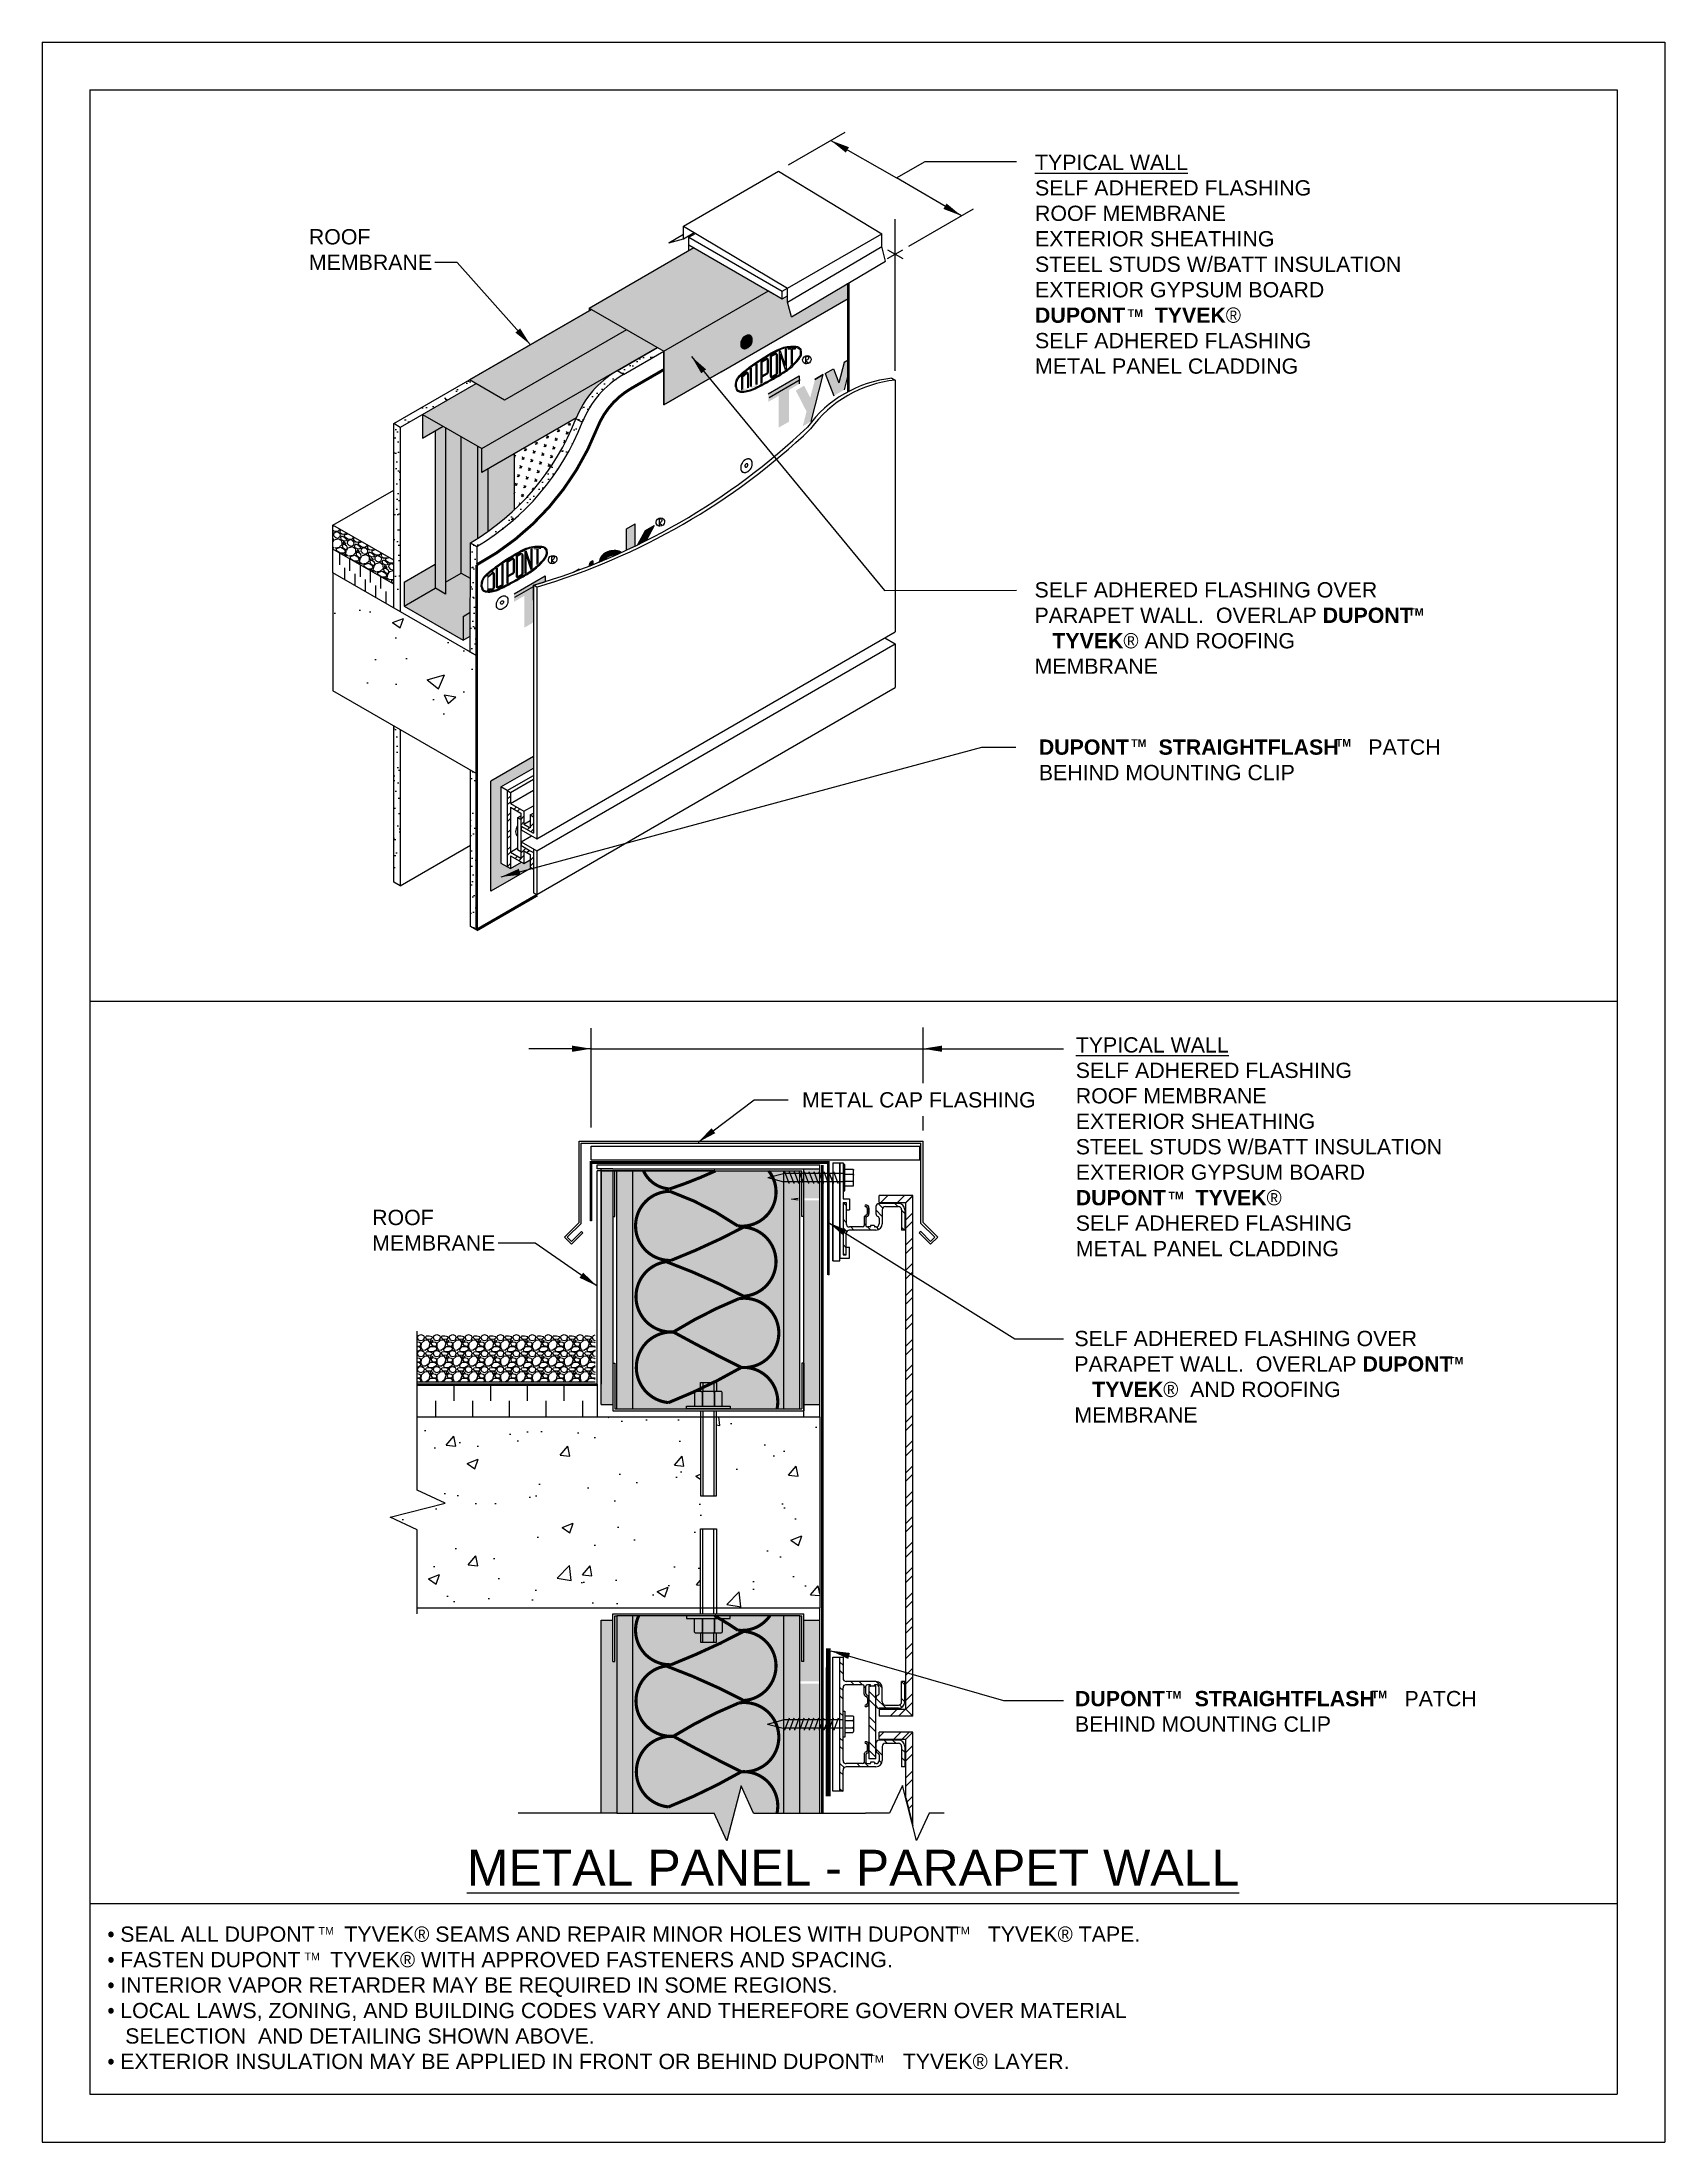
# Model space of a CAD drawing. Extents: x -64 to 51, y 0 to 66.
# Drawn here: x 0 to 51, y 0 to 66 of the extents above; entities that cross this region are included whole.
import ezdxf

# ---------------------------------------------------------------- set-up
doc = ezdxf.new("R2010")
doc.units = 0
doc.header["$LTSCALE"] = 1.5
doc.header["$MEASUREMENT"] = 0
doc.linetypes.add('DASHED', pattern=[0.75, 0.5, -0.25])
doc.linetypes.add('HIDDEN', pattern=[0.375, 0.25, -0.125])
doc.layers.get('DEFPOINTS').update_dxf_attribs({"linetype": 'CONTINUOUS'})
for name, color, linetype in [('8X11-TTB$0$B', 7, 'CONTINUOUS'), ('CLADDING', 252, 'CONTINUOUS'), ('DUPONTLOGO', 242, 'CONTINUOUS'), ('FASTENING', 7, 'CONTINUOUS'), ('INSULATION', 40, 'CONTINUOUS'), ('STRAIGHTFLASH', 253, 'CONTINUOUS'), ('STRUCTURE', 252, 'CONTINUOUS'), ('STRUCTURE_SHADING', 254, 'CONTINUOUS'), ('TEXT', 7, 'CONTINUOUS'), ('TITLE', 7, 'CONTINUOUS'), ('TYVEK', 160, 'DASHED'), ('TYVEK_TEXT', 182, 'CONTINUOUS')]:
    doc.layers.add(name, color=color, linetype=linetype)
doc.styles.add('DETAILS', font='sanss___.ttf', dxfattribs={"height": 1})
doc.dimstyles.new('TYVEKDETAILS', dxfattribs={"dimscale": 6, "dimtxt": 1.5, "dimasz": 0.1, "dimexe": 0.75, "dimexo": 0.75, "dimgap": 0.75, "dimtad": 0, "dimtih": 1, "dimtoh": 1, "dimdec": 4, "dimzin": 0, "dimtxsty": 'DETAILS', "dimcen": 0.0625, "dimazin": 3, "dimtfac": 1, "dimtdec": 4, "dimtofl": 0, "dimtmove": 0, "dimatfit": 3, "dimtolj": 1, "dimtzin": 0})
pattern_1 = [(37.5, (51.40434, 5.9679), (-0.0157483, 0.481706), [0, -0.38, 0, -0.425, 0, -0.40625]), (7.5, (51.40434, 5.9679), (0.442444, 0.7055365), [0, -0.205, 0, -0.3425, 0, -0.13125]), (327.5, (51.09684, 5.9679), (0.7785355, 0.0014148), [0, -0.125, 0, -0.45, 0, -0.5875]), (317.5, (51.09684, 5.9679), (0.7515317, 0.219419), [0, -0.0625, 0, -0.295, 0, -0.3375])]
pattern_2 = [(315, (51.89636, 36.51716), (-0.3977476, -0.3977476), []), (315, (52.1615, 36.51716), (-0.3977476, -0.3977476), [])]

msp = doc.modelspace()

# ---------------------------------------------------------------- texts
at = {"layer": 'TEXT', "style": 'DETAILS'}
for s, insert, char_height, attachment_point in [('{\\fArial|b0|i0|c0|p34;\\LTYPICAL WALL\\P\\lSELF ADHERED FLASHING}\\PROOF MEMBRANE\\PEXTERIOR SHEATHING\\PSTEEL STUDS W/BATT INSULATION \\PEXTERIOR GYPSUM BOARD\\P{\\fArial|b1|i0|c0|p34;DUPONT     TYVEK\\fSymbol|b0|i0|c2|p18;â  }\\P{\\fArial|b0|i0|c0|p34;SELF ADHERED FLASHING\\PMETAL PANEL CLADDING}', (31.203, 62.456), 0.48, 1), ('{\\fSansSerif|b1|i0|c2|p2;TM}', (34.116, 57.482), 0.24, 4), ('{\\fSansSerif|b1|i0|c2|p2;TM}', (42.932, 48.086), 0.24, 4), ('{\\fSansSerif|b1|i0|c2|p2;TM}', (34.224, 43.967), 0.24, 4), ('{\\fSansSerif|b1|i0|c2|p2;TM}', (40.652, 43.977), 0.24, 4), ('{\\fArial|b0|i0|c0|p34;\\LTYPICAL WALL\\P\\lSELF ADHERED FLASHING}\\PROOF MEMBRANE\\PEXTERIOR SHEATHING\\PSTEEL STUDS W/BATT INSULATION\\PEXTERIOR GYPSUM BOARD\\P{\\fArial|b1|i0|c0|p34;DUPONT     TYVEK\\fSymbol|b0|i0|c2|p18;â  }\\P{\\fArial|b0|i0|c0|p34;SELF ADHERED FLASHING\\PMETAL PANEL CLADDING}', (32.484, 34.721), 0.48, 1), ('{\\fSansSerif|b1|i0|c2|p2;TM}', (35.396, 29.747), 0.24, 4), ('{\\fSansSerif|b1|i0|c2|p2;TM}', (44.184, 24.556), 0.24, 4), ('{\\fSansSerif|b1|i0|c2|p2;TM}', (35.32, 14.058), 0.24, 4), ('{\\fSansSerif|b1|i0|c2|p2;TM}', (41.781, 14.064), 0.24, 4)]:
    msp.add_mtext(s, dxfattribs=dict(at, insert=insert, char_height=char_height, attachment_point=attachment_point))
for s, insert, char_height, width, attachment_point in [('ROOF\\PMEMBRANE ', (8.384, 60.119), 0.48, 12.84758, 1), ('SELF ADHERED FLASHING OVER PARAPET WALL.  OVERLAP {\\fSansSerif|b1|i0|c2|p2;DUPONT     TYVEK\\fSymbol|b0|i0|c2|p18;â} AND ROOFING MEMBRANE', (31.189, 49.023), 0.48, 12.16278, 1), ('{\\fSansSerif|b1|i0|c2|p2;DUPONT     STRAIGHTFLASH  }   PATCH\\PBEHIND MOUNTING CLIP', (31.323, 43.437), 0.48, 14.89245, 4), ('METAL CAP FLASHING', (23.884, 32.994), 0.48, 12.84758, 1), ('ROOF\\PMEMBRANE ', (10.373, 29.297), 0.48, 12.84758, 1), ('SELF ADHERED FLASHING OVER PARAPET WALL.  OVERLAP {\\fSansSerif|b1|i0|c2|p2;DUPONT     TYVEK\\fSymbol|b0|i0|c2|p18;â}  AND ROOFING MEMBRANE', (32.44, 25.493), 0.48, 12.16278, 1), ('{\\fSansSerif|b1|i0|c2|p2;DUPONT     STRAIGHTFLASH   }  PATCH\\PBEHIND MOUNTING CLIP', (32.458, 13.532), 0.48, 14.89245, 4), ('{\\LMETAL PANEL - PARAPET WALL}', (25.485, 8.06), 1.125, 37.17715, 8), ('{\\fSymbol|b0|i0|c2|p18;· }SEAL ALL DUPONT     TYVEK{\\fSymbol|b0|i0|c2|p18;â} SEAMS AND REPAIR MINOR HOLES WITH DUPONT     TYVEK{\\fSymbol|b0|i0|c2|p18;â} TAPE.\\P{\\fSymbol|b0|i0|c2|p18;· }FASTEN DUPONT     TYVEK{\\fSymbol|b0|i0|c2|p18;â} WITH APPROVED FASTENERS AND SPACING.\\P{\\fSymbol|b0|i0|c2|p18;· }INTERIOR VAPOR RETARDER MAY BE REQUIRED IN SOME REGIONS.\\P{\\fSymbol|b0|i0|c2|p18;· }LOCAL LAWS, ZONING, AND BUILDING CODES VARY AND THEREFORE GOVERN OVER MATERIAL \\P   SELECTION  AND DETAILING SHOWN ABOVE.\\P{\\fSymbol|b0|i0|c2|p18;· }EXTERIOR INSULATION MAY BE APPLIED IN FRONT OR BEHIND DUPONT     TYVEK{\\fSymbol|b0|i0|c2|p18;â} LAYER.', (2.055, 6.773), 0.48, 35.73533, 1), ('TM', (8.69, 6.757), 0.24, 16.62, 1), ('TM', (28.669, 6.766), 0.24, 16.62, 1), ('TM', (8.248, 5.954), 0.24, 16.62, 1), ('TM', (25.966, 2.729), 0.24, 16.62, 1)]:
    msp.add_mtext(s, dxfattribs=dict(at, insert=insert, char_height=char_height, width=width, attachment_point=attachment_point))

# ---------------------------------------------------------------- blocks, each defined once
blk = doc.blocks.new('A$C1409495A')
at = {"layer": 'DUPONTLOGO', "color": 242}
for p, q in [((0.23, 0.52), (0.23, 0)), ((0.23, 0.26), (0.44, 0.13))]:
    blk.add_line(p, q, dxfattribs=at)
blk.add_ellipse((0.33, 0.34), major_axis=(0.26, 0.232), ratio=0.903174, dxfattribs=at)
blk.add_spline([(0.23, 0.52), (0.43, 0.6), (0.46, 0.46), (0.23, 0.26)], degree=3, dxfattribs=at)

# ---------------------------------------------------------------- hatches: boundary and pattern name
at = {"layer": 'CLADDING'}
h = msp.add_hatch(dxfattribs=at)
h.set_pattern_fill('ANSI32', color=256, style=0)
h.set_pattern_definition([(45, (44.78823, -2.93453), (-0.265165, 0.265165), []), (45, (44.965, -2.93453), (-0.265165, 0.265165), [])])
h.paths.add_polyline_path([(14.717, 42.068), (14.717, 42.414), (14.617, 42.472), (14.617, 40.079), (14.717, 40.021), (14.717, 40.425), (15.044, 40.236), (15.144, 40.178), (15.144, 40.582), (15.344, 40.466), (15.344, 40.063), (15.444, 40.005), (15.444, 40.524), (15.344, 40.582), (15.044, 40.755), (15.044, 40.553), (15.044, 40.352), (14.717, 40.54), (14.717, 41.953), (15.044, 41.764), (15.044, 41.361), (15.13, 41.311), (15.444, 41.13), (15.444, 41.649), (15.344, 41.707), (15.344, 41.303), (15.144, 41.419), (15.144, 41.822)])
h = msp.add_hatch(dxfattribs=at)
h.set_pattern_fill('ANSI32', color=256, scale=1.5, style=0)
h.set_pattern_definition([(315, (46.6816, 37.4532), (-0.397748, -0.397748), []), (315, (46.94676, 37.4532), (-0.397748, -0.397748), [])])
edge = h.paths.add_edge_path()
edge.add_line((25.172, 27.889), (25.272, 27.889))
edge.add_line((25.272, 27.889), (25.272, 28.559))
edge.add_arc((25.372, 28.559), 0.1, 90, 180)
edge.add_line((26.206, 28.659), (25.366, 28.659))
edge.add_arc((26.206, 28.859), 0.2, 270, 360)
edge.add_line((26.406, 29.298), (26.406, 28.859))
edge.add_arc((26.506, 29.298), 0.1, 90, 180)
edge.add_line((26.506, 29.398), (26.911, 29.398))
edge.add_arc((26.911, 29.298), 0.1, 0, 90)
edge.add_line((27.011, 29.298), (27.011, 28.659))
edge.add_line((27.111, 28.659), (27.011, 28.659))
edge.add_line((27.111, 29.298), (27.111, 28.659))
edge.add_arc((26.911, 29.298), 0.2, 0, 90)
edge.add_line((26.911, 29.498), (26.306, 29.498))
edge.add_arc((26.306, 29.398), 0.1, 90, 180)
edge.add_line((26.206, 29.398), (26.206, 29.178))
edge.add_arc((26.306, 29.178), 0.1, 180, 250.52878)
edge.add_arc((26.256, 29.037), 0.05, 0, 70.52878)
edge.add_line((26.306, 29.037), (26.306, 28.859))
edge.add_arc((26.206, 28.859), 0.1, 270, 360)
edge.add_arc((26.166, 28.769), 0.01, 180, 270)
edge.add_line((26.206, 28.759), (26.166, 28.759))
edge.add_line((26.156, 28.799), (26.156, 28.769))
edge.add_line((26.146, 28.809), (26.045, 28.809))
edge.add_arc((26.146, 28.799), 0.01, 0, 90)
edge.add_arc((26.045, 28.799), 0.01, 90, 180)
edge.add_line((26.035, 28.799), (26.035, 28.769))
edge.add_arc((26.025, 28.769), 0.01, 270, 360)
edge.add_line((26.025, 28.759), (25.935, 28.759))
edge.add_arc((25.935, 28.809), 0.05, 180, 270)
edge.add_line((25.885, 29.037), (25.885, 28.809))
edge.add_arc((25.935, 29.037), 0.05, 109.47122, 180)
edge.add_arc((25.885, 29.178), 0.1, 289.47122, 360)
edge.add_line((25.985, 29.178), (25.985, 29.348))
edge.add_arc((25.885, 29.348), 0.1, 0, 90)
edge.add_arc((25.885, 29.423), 0.025, 90, 270)
edge.add_arc((25.885, 29.348), 0.05, 0, 90)
edge.add_line((25.935, 29.176), (25.935, 29.348))
edge.add_arc((25.885, 29.176), 0.05, 281.53696, 360)
edge.add_arc((25.91, 29.053), 0.075, 101.53696, 180)
edge.add_line((25.835, 29.053), (25.835, 28.809))
edge.add_arc((25.785, 28.809), 0.05, 270, 360)
edge.add_line((25.785, 28.759), (25.372, 28.759))
edge.add_arc((25.372, 28.859), 0.1, 180, 270)
edge.add_line((25.272, 29.526), (25.272, 28.859))
edge.add_line((25.172, 29.526), (25.272, 29.526))
edge.add_line((25.172, 29.526), (25.172, 27.889))
h = msp.add_hatch(dxfattribs=at)
h.set_pattern_fill('ANSI32', color=256, scale=1.5, style=0)
h.set_pattern_definition(pattern_2)
h.paths.add_polyline_path([(26.406, 14.272), (26.406, 13.832, 0.414214), (26.506, 13.732), (26.911, 13.732, 0.414214), (27.011, 13.832), (27.011, 14.472), (27.111, 14.472), (27.111, 13.832, -0.414214), (26.911, 13.632), (26.306, 13.632, -0.414214), (26.206, 13.732), (26.206, 13.952, -0.317837), (26.272, 14.047, 0.317837), (26.306, 14.094), (26.306, 14.272, 0.414214), (26.206, 14.372), (26.166, 14.372, 0.414214), (26.156, 14.362), (26.156, 14.332, -0.414214), (26.146, 14.322), (26.045, 14.322, -0.414214), (26.035, 14.332), (26.035, 14.362, 0.414214), (26.025, 14.372), (25.935, 14.372, 0.414214), (25.885, 14.322), (25.885, 14.094, 0.317837), (25.918, 14.047, -0.317837), (25.985, 13.952), (25.985, 13.782, -0.414214), (25.885, 13.682, -1), (25.885, 13.732, 0.414214), (25.935, 13.782), (25.935, 13.955, 0.356394), (25.895, 14.004, -0.356394), (25.835, 14.077), (25.835, 14.322, 0.414214), (25.785, 14.372), (25.272, 14.372, 0.414214), (25.172, 14.272), (25.172, 13.263), (25.072, 13.263), (25.072, 15.242), (25.172, 15.242), (25.172, 14.572, 0.414214), (25.272, 14.472), (26.206, 14.472, -0.414214)])
h.paths.add_polyline_path([(25.172, 11.991, 0.414214), (25.272, 11.891), (25.785, 11.891, 0.414214), (25.835, 11.941), (25.835, 12.186, -0.356394), (25.895, 12.26, 0.356394), (25.935, 12.309), (25.935, 12.481, 0.414214), (25.885, 12.531, -1), (25.885, 12.581, -0.414214), (25.985, 12.481), (25.985, 12.311, -0.317837), (25.918, 12.217, 0.317837), (25.885, 12.17), (25.885, 11.941, 0.414214), (25.935, 11.891), (26.025, 11.891, 0.414214), (26.035, 11.901), (26.035, 11.931, -0.414214), (26.045, 11.941), (26.146, 11.941, -0.414214), (26.156, 11.931), (26.156, 11.901, 0.414214), (26.166, 11.891), (26.206, 11.891, 0.414214), (26.306, 11.991), (26.306, 12.17, 0.317837), (26.272, 12.217, -0.317837), (26.206, 12.311), (26.206, 12.531, -0.414214), (26.306, 12.631), (26.911, 12.631, -0.414214), (27.111, 12.431), (27.111, 11.791), (27.011, 11.791), (27.011, 12.431, 0.414214), (26.911, 12.531), (26.506, 12.531, 0.414214), (26.406, 12.431), (26.406, 11.991, -0.414214), (26.206, 11.791), (25.272, 11.791, 0.414214), (25.172, 11.691), (25.172, 11.022), (25.072, 11.022), (25.072, 13.001), (25.172, 13.001)])
h = msp.add_hatch(dxfattribs=at)
h.set_pattern_fill('ANSI32', color=256, scale=1.5, style=0)
h.set_pattern_definition(pattern_2)
h.paths.add_polyline_path([(26.206, 12.041), (25.985, 12.041), (25.985, 14.322), (26.206, 14.322)])
h = msp.add_hatch(dxfattribs=at)
h.set_pattern_fill('ANSI32', color=256, scale=1.5, style=0)
h.set_pattern_definition([(45, (43.43267, 7.8507), (-0.397748, 0.397748), []), (45, (43.69783, 7.8507), (-0.397748, 0.397748), [])])
h.paths.add_polyline_path([(26.306, 12.661), (26.306, 12.882), (27.361, 12.882), (27.361, 9.952), (27.141, 10.813), (27.141, 12.661)])
at = {"layer": 'DUPONTLOGO', "linetype": 'CONTINUOUS'}
h = msp.add_hatch(color=256, dxfattribs=at)
edge = h.paths.add_edge_path()
edge.add_spline(control_points=[(22.82, 55.315), (22.931, 55.377), (23.154, 55.501), (23.45, 55.685), (23.656, 55.876), (23.797, 56.031), (23.892, 56.187), (23.862, 56.299), (23.849, 56.346)], knot_values=[0, 0, 0, 0, 0.37945, 0.765311, 1.045294, 1.212741, 1.405874, 1.548688, 1.548688, 1.548688, 1.548688], degree=3, periodic=0)
edge.add_line((23.849, 56.346), (23.821, 56.331))
edge.add_spline(control_points=[(23.821, 56.331), (23.828, 56.302), (23.835, 56.275), (23.844, 56.198), (23.83, 56.152), (23.767, 56.046), (23.721, 55.993), (23.599, 55.865), (23.517, 55.789), (23.238, 55.576), (23.02, 55.462), (22.805, 55.343)], knot_values=[0.000251, 0.000251, 0.000251, 0.000251, 0.043444, 0.043444, 0.130739, 0.130739, 0.235452, 0.235452, 0.402656, 0.402656, 0.770536, 0.770536, 0.770536, 0.770536], degree=3, periodic=0)
edge.add_line((22.805, 55.343), (22.82, 55.315))
edge = h.paths.add_edge_path()
edge.add_spline(control_points=[(21.792, 55.159), (21.796, 55.131), (21.82, 54.979), (22.088, 54.986), (22.251, 55.033), (22.29, 55.047)], knot_values=[0, 0, 0, 0, 0.08117, 0.439611, 0.562121, 0.562121, 0.562121, 0.562121], degree=3, periodic=0)
edge.add_line((22.29, 55.047), (22.279, 55.077))
edge.add_spline(control_points=[(22.279, 55.077), (22.26, 55.07), (22.241, 55.064), (22.137, 55.035), (22.028, 55.018), (21.907, 55.037), (21.875, 55.051), (21.837, 55.09), (21.83, 55.12), (21.823, 55.161)], knot_values=[0.001175, 0.001175, 0.001175, 0.001175, 0.031746, 0.031746, 0.158032, 0.158032, 0.220129, 0.220129, 0.281052, 0.281052, 0.281052, 0.281052], degree=3, periodic=0)
edge.add_spline(control_points=[(21.823, 55.161), (21.823, 55.239), (21.825, 55.311), (21.879, 55.433), (21.928, 55.489), (22.07, 55.62), (22.163, 55.691), (22.34, 55.826), (22.429, 55.889), (22.622, 56.016), (22.725, 56.079), (22.828, 56.142)], knot_values=[0.001205, 0.001205, 0.001205, 0.001205, 0.114856, 0.114856, 0.229711, 0.229711, 0.398491, 0.398491, 0.567271, 0.567271, 0.747926, 0.747926, 0.747926, 0.747926], degree=3, periodic=0)
edge.add_spline(control_points=[(22.828, 56.142), (22.964, 56.223), (23.1, 56.303), (23.332, 56.382), (23.418, 56.399), (23.598, 56.413), (23.701, 56.419), (23.783, 56.369), (23.801, 56.351), (23.821, 56.331)], knot_values=[0, 0, 0, 0, 0.237846, 0.237846, 0.375936, 0.375936, 0.514027, 0.514027, 0.556048, 0.556048, 0.556048, 0.556048], degree=3, periodic=0)
edge.add_line((23.821, 56.331), (23.849, 56.346))
edge.add_spline(control_points=[(23.849, 56.346), (23.828, 56.368), (23.76, 56.44), (23.573, 56.446), (23.362, 56.426), (23.095, 56.337), (22.922, 56.234), (22.812, 56.168)], knot_values=[0, 0, 0, 0, 0.088114, 0.289364, 0.514781, 0.737253, 1.119814, 1.119814, 1.119814, 1.119814], degree=3, periodic=0)
edge.add_spline(control_points=[(22.812, 56.168), (22.679, 56.087), (22.415, 55.926), (22.079, 55.667), (21.792, 55.42), (21.792, 55.224), (21.792, 55.159)], knot_values=[0, 0, 0, 0, 0.465326, 0.922773, 1.307044, 1.495853, 1.495853, 1.495853, 1.495853], degree=3, periodic=0)
h = msp.add_hatch(color=256, dxfattribs=at)
h.paths.add_polyline_path([(22.195, 55.574, 0.63901), (22.118, 55.61), (21.977, 55.49), (21.977, 55.059), (22.154, 55.079, 0.382353), (22.195, 55.126)])
h.paths.add_polyline_path([(22.008, 55.476), (22.138, 55.586, -0.63901), (22.164, 55.574), (22.164, 55.126, -0.382353), (22.15, 55.11), (22.008, 55.094)], flags=16)
h.paths.add_polyline_path([(22.289, 55.746), (22.258, 55.724), (22.258, 55.175, 0.546266), (22.324, 55.133), (22.449, 55.19, 0.293439), (22.477, 55.233), (22.477, 55.882), (22.445, 55.861), (22.445, 55.233, -0.293439), (22.436, 55.218), (22.311, 55.161, -0.546266), (22.289, 55.175)])
h.paths.add_polyline_path([(22.633, 55.481), (22.796, 55.569, 0.275801), (22.82, 55.61), (22.82, 56.016, 0.588096), (22.749, 56.056), (22.602, 55.964), (22.602, 55.269), (22.633, 55.286)])
h.paths.add_polyline_path([(22.633, 55.517), (22.633, 55.947), (22.765, 56.029, -0.588096), (22.789, 56.016), (22.789, 55.61, -0.275801), (22.781, 55.597)], flags=16)
h.paths.add_polyline_path([(23.102, 56.179, 0.570599), (23.032, 56.22), (22.907, 56.151, 0.2734), (22.883, 56.11), (22.883, 55.501, 0.573672), (22.953, 55.46), (23.078, 55.531, 0.270913), (23.102, 55.572)])
h.paths.add_polyline_path([(22.914, 56.11, -0.2734), (22.922, 56.124), (23.047, 56.193, -0.570599), (23.07, 56.179), (23.07, 55.572, -0.270913), (23.062, 55.558), (22.937, 55.488, -0.573672), (22.914, 55.501)], flags=16)
h.paths.add_polyline_path([(23.195, 56.19), (23.352, 55.705), (23.383, 55.726), (23.383, 56.357), (23.352, 56.347), (23.352, 55.835), (23.195, 56.297), (23.164, 56.287), (23.164, 55.581), (23.195, 55.602)])
h.paths.add_polyline_path([(23.572, 56.342), (23.664, 56.346), (23.664, 56.377), (23.445, 56.368), (23.445, 56.337), (23.54, 56.341), (23.54, 55.863), (23.572, 55.892)])
at = {"layer": 'DUPONTLOGO'}
h = msp.add_hatch(color=242, dxfattribs=at)
edge = h.paths.add_edge_path()
edge.add_spline(control_points=[(22.805, 55.343), (22.683, 55.277), (22.56, 55.211), (22.391, 55.123), (22.338, 55.098), (22.279, 55.077)], knot_values=[0.281052, 0.281052, 0.281052, 0.281052, 0.486409, 0.486409, 0.582124, 0.582124, 0.582124, 0.582124], degree=3, periodic=0)
edge.add_line((22.279, 55.077), (22.29, 55.047))
edge.add_spline(control_points=[(22.29, 55.047), (22.364, 55.074), (22.53, 55.16), (22.71, 55.256), (22.82, 55.315)], knot_values=[0.28106, 0.28106, 0.28106, 0.28106, 0.397759, 0.582124, 0.582124, 0.582124, 0.582124], degree=3, periodic=0)
edge.add_line((22.82, 55.315), (22.805, 55.343))
for color, points in [(182, [(18.368, 50.701), (18.638, 50.857), (18.638, 50.159), (18.368, 50.031)]), (182, [(18.963, 50.647), (19.234, 50.803), (18.983, 50.329), (18.728, 50.203)]), (242, [(14.489, 49.599), (14.458, 49.578), (14.458, 48.949, -0.293439), (14.449, 48.935), (14.324, 48.878, -0.546266), (14.301, 48.892), (14.301, 49.463), (14.27, 49.441), (14.27, 48.892, 0.546266), (14.337, 48.85), (14.462, 48.907, 0.293439), (14.489, 48.949)]), (242, [(15.176, 49.298), (15.208, 49.319), (15.208, 49.907), (15.364, 49.422), (15.395, 49.443), (15.395, 50.074), (15.364, 50.064), (15.364, 49.551), (15.208, 50.014), (15.176, 50.004)]), (242, [(15.584, 50.059), (15.676, 50.063), (15.676, 50.094), (15.458, 50.085), (15.458, 50.053), (15.553, 50.058), (15.553, 49.58), (15.584, 49.609)]), (182, [(17.223, 49.642), (17.311, 49.693), (17.311, 49.575), (17.192, 49.528)]), (182, [(17.665, 49.83), (17.538, 49.667), (17.514, 49.693)]), (182, [(17.515, 49.657), (17.684, 49.775), (17.699, 49.744)]), (182, [(17.691, 49.801), (17.534, 49.668), (17.516, 49.698)]), (182, [(17.692, 49.806), (17.535, 49.673), (17.517, 49.703)]), (182, [(17.517, 49.66), (17.686, 49.777), (17.702, 49.746)]), (182, [(17.517, 49.66), (17.686, 49.777), (17.702, 49.746)]), (182, [(17.517, 49.66), (17.686, 49.777), (17.702, 49.746)]), (182, [(17.517, 49.66), (17.686, 49.777), (17.702, 49.746)]), (182, [(17.517, 49.66), (17.686, 49.777), (17.702, 49.746)]), (182, [(17.694, 49.81), (17.536, 49.678), (17.518, 49.707)]), (182, [(17.518, 49.663), (17.687, 49.781), (17.702, 49.75)]), (182, [(17.694, 49.816), (17.537, 49.683), (17.519, 49.713)]), (182, [(17.519, 49.665), (17.688, 49.783), (17.703, 49.751)]), (182, [(17.52, 49.668), (17.689, 49.785), (17.705, 49.754)]), (182, [(17.521, 49.669), (17.69, 49.786), (17.706, 49.755)]), (182, [(17.697, 49.821), (17.539, 49.688), (17.522, 49.718)]), (182, [(17.523, 49.671), (17.692, 49.788), (17.707, 49.757)]), (182, [(17.699, 49.826), (17.542, 49.694), (17.524, 49.723)]), (182, [(17.524, 49.674), (17.693, 49.791), (17.709, 49.76)]), (182, [(17.524, 49.672), (17.693, 49.79), (17.708, 49.758)]), (182, [(17.701, 49.832), (17.543, 49.7), (17.525, 49.729)]), (182, [(17.526, 49.677), (17.695, 49.794), (17.71, 49.763)]), (182, [(17.702, 49.837), (17.545, 49.704), (17.527, 49.734)]), (182, [(17.528, 49.678), (17.697, 49.795), (17.712, 49.764)]), (182, [(17.704, 49.84), (17.547, 49.708), (17.529, 49.737)]), (182, [(17.529, 49.68), (17.698, 49.797), (17.713, 49.766)]), (182, [(17.705, 49.844), (17.548, 49.711), (17.53, 49.741)]), (182, [(17.707, 49.847), (17.549, 49.715), (17.531, 49.744)]), (182, [(17.531, 49.683), (17.7, 49.8), (17.716, 49.769)]), (182, [(17.532, 49.684), (17.701, 49.802), (17.717, 49.771)]), (182, [(17.708, 49.851), (17.551, 49.718), (17.533, 49.748)]), (182, [(17.71, 49.856), (17.552, 49.723), (17.534, 49.753)]), (182, [(17.535, 49.687), (17.704, 49.804), (17.719, 49.773)]), (182, [(17.536, 49.689), (17.705, 49.807), (17.721, 49.775)]), (182, [(17.537, 49.69), (17.706, 49.807), (17.721, 49.776)]), (182, [(17.713, 49.864), (17.556, 49.732), (17.538, 49.761)]), (182, [(17.715, 49.869), (17.557, 49.736), (17.539, 49.766)]), (182, [(17.54, 49.692), (17.709, 49.81), (17.724, 49.779)]), (182, [(17.572, 49.821), (17.66, 49.872), (17.66, 49.753), (17.541, 49.706)]), (182, [(17.541, 49.695), (17.71, 49.813), (17.725, 49.782)]), (182, [(17.541, 49.694), (17.71, 49.812), (17.725, 49.781)]), (182, [(17.719, 49.878), (17.562, 49.745), (17.544, 49.774)]), (182, [(17.721, 49.882), (17.564, 49.749), (17.546, 49.779)]), (182, [(17.546, 49.698), (17.715, 49.816), (17.73, 49.785)]), (182, [(17.723, 49.884), (17.566, 49.751), (17.548, 49.781)]), (182, [(17.548, 49.701), (17.717, 49.818), (17.732, 49.787)]), (182, [(17.726, 49.889), (17.569, 49.757), (17.551, 49.786)]), (182, [(17.551, 49.703), (17.72, 49.821), (17.735, 49.79)]), (182, [(17.729, 49.896), (17.572, 49.763), (17.554, 49.793)]), (182, [(17.557, 49.708), (17.726, 49.826), (17.741, 49.795)]), (182, [(17.708, 49.937), (17.581, 49.774), (17.558, 49.8)]), (182, [(17.738, 49.91), (17.581, 49.777), (17.563, 49.807)]), (182, [(17.565, 49.714), (17.734, 49.832), (17.749, 49.801)]), (182, [(17.741, 49.915), (17.584, 49.782), (17.566, 49.811)]), (182, [(17.572, 49.719), (17.741, 49.836), (17.756, 49.805)]), (182, [(17.748, 49.899), (17.591, 49.767), (17.573, 49.796)]), (182, [(17.605, 49.799), (17.693, 49.85), (17.693, 49.731), (17.574, 49.684)]), (182, [(17.752, 49.93), (17.594, 49.797), (17.576, 49.827)]), (182, [(17.577, 49.723), (17.746, 49.84), (17.761, 49.809)]), (182, [(17.756, 49.936), (17.598, 49.803), (17.58, 49.833)]), (182, [(17.611, 49.869), (17.699, 49.92), (17.699, 49.801), (17.581, 49.754)]), (182, [(17.762, 49.944), (17.605, 49.811), (17.587, 49.841)]), (182, [(17.77, 49.953), (17.612, 49.821), (17.594, 49.85)]), (182, [(17.601, 49.736), (17.77, 49.854), (17.786, 49.822)]), (182, [(17.777, 49.961), (17.62, 49.828), (17.602, 49.857)]), (182, [(17.798, 49.983), (17.641, 49.85), (17.623, 49.88)]), (182, [(17.656, 49.865), (17.744, 49.916), (17.744, 49.797), (17.626, 49.75)]), (182, [(17.806, 49.991), (17.649, 49.858), (17.631, 49.887)]), (182, [(17.664, 49.916), (17.753, 49.967), (17.753, 49.848), (17.634, 49.801)]), (182, [(17.675, 49.922), (17.763, 49.973), (17.763, 49.854), (17.644, 49.807)]), (182, [(17.65, 49.893), (17.828, 49.996), (17.84, 49.964)]), (182, [(17.683, 49.925), (17.771, 49.976), (17.771, 49.858), (17.652, 49.81)]), (182, [(17.691, 49.929), (17.779, 49.98), (17.779, 49.861), (17.66, 49.814)]), (182, [(17.666, 49.897), (17.844, 50), (17.857, 49.968)]), (182, [(17.699, 49.932), (17.788, 49.983), (17.787, 49.864), (17.669, 49.817)]), (182, [(17.703, 49.933), (17.791, 49.984), (17.791, 49.865), (17.672, 49.818)]), (182, [(17.674, 49.898), (17.852, 50.001), (17.864, 49.969)]), (182, [(17.707, 49.934), (17.795, 49.985), (17.795, 49.866), (17.676, 49.819)]), (182, [(17.711, 49.936), (17.799, 49.987), (17.799, 49.868), (17.68, 49.821)]), (182, [(17.715, 49.937), (17.803, 49.988), (17.803, 49.869), (17.684, 49.822)]), (182, [(17.686, 49.903), (17.864, 50.006), (17.877, 49.973)]), (182, [(17.718, 49.938), (17.806, 49.989), (17.806, 49.87), (17.688, 49.823)]), (182, [(17.721, 49.939), (17.81, 49.99), (17.809, 49.871), (17.691, 49.824)]), (182, [(17.725, 49.94), (17.813, 49.991), (17.813, 49.872), (17.694, 49.825)]), (182, [(17.696, 49.904), (17.874, 50.007), (17.887, 49.975)]), (182, [(17.729, 49.942), (17.817, 49.993), (17.817, 49.874), (17.699, 49.827)]), (182, [(17.732, 49.906), (17.82, 49.957), (17.82, 49.838), (17.701, 49.791)]), (182, [(17.702, 49.904), (17.88, 50.007), (17.892, 49.975)]), (182, [(17.709, 49.906), (17.887, 50.009), (17.9, 49.977)]), (182, [(17.715, 49.907), (17.894, 50.009), (17.906, 49.977)]), (182, [(17.723, 49.907), (17.901, 50.01), (17.914, 49.977)]), (182, [(17.731, 49.908), (17.909, 50.011), (17.921, 49.979)]), (182, [(17.739, 49.909), (17.918, 50.012), (17.93, 49.98)]), (182, [(17.745, 49.888), (17.924, 49.991), (17.936, 49.959)]), (182, [(17.747, 49.859), (17.925, 49.962), (17.938, 49.929)]), (182, [(17.749, 49.912), (17.927, 50.015), (17.94, 49.983)]), (182, [(17.755, 49.911), (17.933, 50.014), (17.946, 49.981)]), (182, [(17.76, 49.908), (17.938, 50.011), (17.95, 49.979)]), (182, [(17.791, 49.93), (17.879, 49.981), (17.879, 49.862), (17.76, 49.815)]), (182, [(17.761, 49.911), (17.939, 50.014), (17.952, 49.982)]), (182, [(17.768, 49.913), (17.947, 50.015), (17.959, 49.983)]), (182, [(17.776, 49.912), (17.954, 50.015), (17.966, 49.983)]), (182, [(17.782, 49.913), (17.96, 50.016), (17.972, 49.983)]), (182, [(17.789, 49.913), (17.967, 50.016), (17.98, 49.984)]), (182, [(17.792, 49.913), (17.97, 50.016), (17.983, 49.984)]), (182, [(17.8, 49.898), (17.969, 50.016), (17.984, 49.985)]), (182, [(17.803, 49.898), (17.972, 50.016), (17.987, 49.985)]), (182, [(17.805, 49.898), (17.974, 50.016), (17.989, 49.985)]), (182, [(17.807, 49.898), (17.976, 50.016), (17.991, 49.985)]), (182, [(17.809, 49.898), (17.977, 50.016), (17.993, 49.985)]), (182, [(17.811, 49.898), (17.98, 50.016), (17.995, 49.985)]), (182, [(17.813, 49.898), (17.982, 50.016), (17.997, 49.985)]), (182, [(17.815, 49.898), (17.983, 50.016), (17.999, 49.985)]), (182, [(17.816, 49.899), (17.984, 50.017), (18, 49.985)]), (182, [(17.817, 49.899), (17.985, 50.017), (18.001, 49.986)]), (182, [(17.818, 49.899), (17.987, 50.017), (18.002, 49.985)]), (182, [(17.82, 49.899), (17.988, 50.017), (18.003, 49.986)]), (182, [(17.821, 49.899), (17.989, 50.017), (18.005, 49.986)]), (182, [(17.822, 49.899), (17.991, 50.017), (18.006, 49.986)]), (182, [(17.823, 49.899), (17.992, 50.017), (18.007, 49.986)]), (182, [(17.825, 49.899), (17.993, 50.017), (18.008, 49.986)]), (182, [(17.826, 49.899), (17.994, 50.017), (18.01, 49.986)]), (182, [(17.827, 49.899), (17.996, 50.017), (18.011, 49.986)]), (182, [(17.829, 49.899), (17.997, 50.017), (18.012, 49.986)]), (182, [(17.83, 49.899), (17.999, 50.017), (18.014, 49.986)]), (182, [(17.831, 49.899), (18, 50.017), (18.015, 49.986)]), (182, [(17.833, 49.899), (18.001, 50.017), (18.017, 49.986)]), (182, [(17.834, 49.899), (18.003, 50.017), (18.018, 49.986)]), (182, [(17.835, 49.899), (18.004, 50.017), (18.019, 49.986)]), (182, [(17.836, 49.899), (18.005, 50.017), (18.02, 49.986)]), (182, [(17.837, 49.899), (18.006, 50.017), (18.021, 49.986)]), (182, [(17.839, 49.899), (18.007, 50.017), (18.022, 49.986)]), (182, [(17.84, 49.899), (18.009, 50.017), (18.024, 49.986)]), (182, [(17.842, 49.899), (18.01, 50.017), (18.025, 49.986)]), (182, [(17.843, 49.899), (18.012, 50.017), (18.027, 49.986)]), (182, [(17.845, 49.899), (18.013, 50.017), (18.029, 49.986)]), (182, [(17.846, 49.899), (18.015, 50.017), (18.03, 49.986)]), (182, [(18.031, 49.972), (17.862, 49.854), (17.847, 49.885)]), (182, [(17.848, 49.899), (18.016, 50.017), (18.032, 49.986)]), (182, [(17.849, 49.899), (18.018, 50.017), (18.033, 49.986)]), (182, [(17.85, 49.899), (18.019, 50.017), (18.034, 49.986)]), (182, [(18.035, 49.973), (17.866, 49.855), (17.851, 49.886)]), (182, [(17.852, 49.899), (18.02, 50.017), (18.036, 49.986)]), (182, [(17.853, 49.899), (18.022, 50.017), (18.037, 49.986)]), (182, [(17.854, 49.899), (18.023, 50.017), (18.038, 49.986)]), (182, [(18.038, 49.974), (17.869, 49.856), (17.854, 49.887)]), (182, [(17.855, 49.899), (18.024, 50.017), (18.039, 49.986)]), (182, [(17.857, 49.899), (18.025, 50.017), (18.04, 49.986)]), (182, [(17.858, 49.899), (18.026, 50.017), (18.041, 49.986)]), (182, [(18.041, 49.975), (17.873, 49.857), (17.858, 49.888)]), (182, [(17.859, 49.899), (18.027, 50.017), (18.043, 49.986)]), (182, [(17.86, 49.899), (18.028, 50.017), (18.044, 49.985)]), (182, [(17.861, 49.899), (18.029, 50.017), (18.045, 49.986)]), (182, [(17.862, 49.898), (18.031, 50.016), (18.046, 49.985)]), (182, [(18.046, 49.976), (17.878, 49.858), (17.862, 49.889)]), (182, [(17.863, 49.899), (18.032, 50.017), (18.047, 49.985)]), (182, [(17.864, 49.898), (18.033, 50.016), (18.048, 49.985)]), (182, [(17.865, 49.898), (18.034, 50.016), (18.049, 49.985)]), (182, [(18.049, 49.978), (17.88, 49.86), (17.865, 49.891)]), (182, [(17.866, 49.898), (18.035, 50.016), (18.05, 49.985)]), (182, [(17.867, 49.898), (18.036, 50.016), (18.051, 49.985)]), (182, [(18.05, 49.978), (17.882, 49.86), (17.867, 49.891)]), (182, [(17.868, 49.898), (18.037, 50.016), (18.052, 49.985)]), (182, [(17.869, 49.898), (18.038, 50.016), (18.053, 49.985)]), (182, [(17.87, 49.898), (18.039, 50.016), (18.054, 49.985)]), (182, [(18.055, 49.978), (17.886, 49.86), (17.871, 49.891)]), (182, [(17.872, 49.898), (18.04, 50.016), (18.055, 49.985)]), (182, [(17.873, 49.898), (18.041, 50.016), (18.056, 49.985)]), (182, [(18.057, 49.981), (17.889, 49.863), (17.873, 49.894)]), (182, [(17.874, 49.898), (18.042, 50.016), (18.057, 49.985)]), (182, [(17.875, 49.898), (18.043, 50.016), (18.058, 49.985)]), (182, [(17.876, 49.898), (18.044, 50.016), (18.059, 49.985)]), (182, [(17.876, 49.898), (18.045, 50.016), (18.06, 49.985)]), (182, [(18.059, 49.98), (17.891, 49.862), (17.876, 49.893)]), (182, [(17.877, 49.898), (18.046, 50.016), (18.061, 49.985)]), (182, [(18.061, 49.98), (17.893, 49.862), (17.877, 49.893)]), (182, [(17.878, 49.898), (18.047, 50.016), (18.062, 49.985)]), (182, [(18.062, 49.981), (17.894, 49.863), (17.879, 49.894)]), (182, [(17.88, 49.898), (18.048, 50.016), (18.063, 49.985)]), (182, [(17.88, 49.898), (18.049, 50.016), (18.064, 49.985)]), (182, [(17.881, 49.897), (18.05, 50.015), (18.065, 49.984)]), (182, [(18.065, 49.982), (17.896, 49.864), (17.881, 49.895)]), (182, [(18.064, 49.981), (17.896, 49.863), (17.881, 49.894)]), (182, [(17.882, 49.897), (18.051, 50.015), (18.066, 49.984)]), (182, [(18.066, 49.982), (17.897, 49.864), (17.882, 49.895)]), (182, [(17.883, 49.897), (18.052, 50.015), (18.067, 49.984)]), (182, [(18.067, 49.982), (17.898, 49.864), (17.883, 49.895)]), (182, [(17.884, 49.897), (18.053, 50.015), (18.068, 49.984)]), (182, [(17.885, 49.897), (18.054, 50.015), (18.069, 49.984)]), (182, [(18.069, 49.982), (17.9, 49.864), (17.885, 49.895)]), (182, [(17.886, 49.897), (18.054, 50.015), (18.07, 49.984)]), (182, [(17.887, 49.897), (18.055, 50.015), (18.07, 49.984)]), (182, [(17.887, 49.897), (18.056, 50.015), (18.071, 49.984)]), (182, [(18.071, 49.983), (17.902, 49.865), (17.887, 49.897)]), (182, [(18.071, 49.982), (17.902, 49.864), (17.887, 49.896)]), (182, [(17.888, 49.897), (18.056, 50.015), (18.072, 49.984)]), (182, [(18.072, 49.983), (17.903, 49.865), (17.888, 49.896)]), (182, [(17.889, 49.897), (18.057, 50.015), (18.072, 49.984)]), (182, [(17.889, 49.897), (18.058, 50.015), (18.073, 49.984)]), (182, [(17.89, 49.897), (18.059, 50.015), (18.074, 49.984)]), (182, [(18.073, 49.983), (17.905, 49.865), (17.89, 49.896)]), (182, [(17.891, 49.897), (18.06, 50.015), (18.075, 49.984)]), (182, [(17.891, 49.897), (18.059, 50.015), (18.074, 49.984)]), (182, [(18.075, 49.983), (17.906, 49.865), (17.891, 49.896)]), (182, [(17.892, 49.897), (18.061, 50.015), (18.076, 49.984)]), (182, [(17.892, 49.897), (18.06, 50.015), (18.075, 49.984)]), (182, [(18.076, 49.983), (17.907, 49.865), (17.892, 49.896)]), (182, [(17.893, 49.897), (18.061, 50.015), (18.076, 49.983)]), (182, [(17.893, 49.897), (18.061, 50.015), (18.077, 49.984)]), (182, [(17.893, 49.896), (18.062, 50.014), (18.077, 49.983)]), (182, [(18.077, 49.983), (17.908, 49.865), (17.893, 49.896)]), (182, [(17.894, 49.896), (18.062, 50.014), (18.078, 49.983)]), (182, [(17.894, 49.896), (18.063, 50.014), (18.078, 49.983)]), (182, [(17.894, 49.896), (18.063, 50.014), (18.078, 49.983)]), (182, [(18.077, 49.983), (17.909, 49.865), (17.894, 49.897)]), (182, [(17.895, 49.896), (18.063, 50.014), (18.078, 49.983)]), (182, [(17.895, 49.896), (18.064, 50.014), (18.079, 49.983)]), (182, [(17.895, 49.896), (18.064, 50.014), (18.079, 49.983)]), (182, [(18.078, 49.984), (17.91, 49.866), (17.895, 49.897)]), (182, [(17.896, 49.896), (18.064, 50.014), (18.08, 49.983)]), (182, [(17.896, 49.896), (18.065, 50.014), (18.08, 49.983)]), (182, [(18.08, 49.984), (17.911, 49.866), (17.896, 49.897)]), (182, [(17.897, 49.896), (18.065, 50.014), (18.081, 49.983)]), (182, [(17.897, 49.896), (18.066, 50.014), (18.081, 49.983)]), (182, [(18.081, 49.983), (17.912, 49.865), (17.897, 49.897)]), (182, [(17.898, 49.896), (18.066, 50.014), (18.082, 49.983)]), (182, [(17.898, 49.896), (18.067, 50.014), (18.082, 49.983)]), (182, [(17.899, 49.896), (18.067, 50.014), (18.083, 49.983)]), (182, [(17.899, 49.896), (18.068, 50.014), (18.083, 49.983)]), (182, [(18.083, 49.984), (17.914, 49.866), (17.899, 49.897)]), (182, [(17.9, 49.896), (18.068, 50.014), (18.084, 49.983)]), (182, [(17.9, 49.896), (18.069, 50.014), (18.084, 49.983)]), (182, [(18.084, 49.984), (17.915, 49.866), (17.9, 49.897)]), (182, [(17.901, 49.896), (18.069, 50.014), (18.084, 49.983)]), (182, [(17.901, 49.896), (18.07, 50.014), (18.085, 49.982)]), (182, [(17.902, 49.896), (18.07, 50.014), (18.085, 49.982)]), (182, [(17.902, 49.896), (18.071, 50.014), (18.086, 49.982)]), (182, [(18.086, 49.984), (17.918, 49.866), (17.902, 49.897)]), (182, [(18.085, 49.984), (17.917, 49.866), (17.902, 49.897)]), (182, [(17.903, 49.895), (18.071, 50.013), (18.086, 49.982)]), (182, [(17.903, 49.895), (18.072, 50.013), (18.087, 49.982)]), (182, [(18.087, 49.984), (17.918, 49.866), (17.903, 49.898)]), (182, [(17.904, 49.895), (18.072, 50.013), (18.087, 49.982)]), (182, [(17.904, 49.895), (18.073, 50.013), (18.088, 49.982)]), (182, [(17.904, 49.895), (18.073, 50.013), (18.088, 49.982)]), (182, [(18.088, 49.985), (17.919, 49.867), (17.904, 49.898)]), (182, [(17.905, 49.895), (18.074, 50.013), (18.089, 49.982)]), (182, [(17.905, 49.895), (18.073, 50.013), (18.089, 49.982)]), (182, [(17.905, 49.895), (18.074, 50.013), (18.089, 49.982)]), (182, [(18.089, 49.985), (17.921, 49.867), (17.905, 49.898)]), (182, [(18.088, 49.985), (17.92, 49.867), (17.905, 49.898)]), (182, [(17.906, 49.895), (18.074, 50.013), (18.09, 49.982)]), (182, [(17.906, 49.895), (18.075, 50.013), (18.09, 49.982)]), (182, [(18.09, 49.985), (17.922, 49.867), (17.906, 49.898)]), (182, [(17.907, 49.895), (18.075, 50.013), (18.09, 49.982)]), (182, [(17.907, 49.895), (18.076, 50.013), (18.091, 49.982)]), (182, [(17.907, 49.895), (18.075, 50.013), (18.091, 49.982)]), (182, [(18.091, 49.985), (17.922, 49.867), (17.907, 49.898)]), (182, [(17.908, 49.895), (18.076, 50.013), (18.091, 49.982)]), (182, [(17.908, 49.895), (18.076, 50.013), (18.092, 49.982)]), (182, [(17.908, 49.895), (18.077, 50.013), (18.092, 49.982)]), (182, [(18.092, 49.985), (17.923, 49.867), (17.908, 49.898)]), (182, [(17.909, 49.895), (18.077, 50.013), (18.092, 49.981)]), (182, [(17.909, 49.895), (18.077, 50.013), (18.092, 49.982)]), (182, [(17.909, 49.895), (18.077, 50.013), (18.093, 49.982)]), (182, [(17.909, 49.895), (18.078, 50.013), (18.093, 49.982)]), (182, [(17.909, 49.894), (18.078, 50.013), (18.093, 49.981)]), (182, [(18.093, 49.985), (17.925, 49.867), (17.909, 49.898)]), (182, [(18.093, 49.985), (17.925, 49.867), (17.909, 49.898)]), (182, [(17.91, 49.894), (18.078, 50.012), (18.094, 49.981)]), (182, [(17.91, 49.894), (18.079, 50.012), (18.094, 49.981)]), (182, [(18.094, 49.985), (17.926, 49.867), (17.91, 49.898)]), (182, [(17.911, 49.894), (18.079, 50.012), (18.094, 49.981)]), (182, [(17.911, 49.894), (18.079, 50.012), (18.095, 49.981)]), (182, [(17.911, 49.894), (18.08, 50.012), (18.095, 49.981)]), (182, [(18.095, 49.985), (17.926, 49.867), (17.911, 49.898)]), (182, [(17.912, 49.894), (18.08, 50.012), (18.095, 49.981)]), (182, [(17.912, 49.894), (18.081, 50.012), (18.096, 49.981)]), (182, [(17.912, 49.908), (18.09, 50.011), (18.102, 49.979)]), (182, [(18.095, 49.985), (17.927, 49.867), (17.912, 49.898)]), (182, [(17.913, 49.894), (18.081, 50.012), (18.096, 49.981)]), (182, [(17.913, 49.894), (18.082, 50.012), (18.097, 49.981)]), (182, [(17.913, 49.894), (18.082, 50.012), (18.097, 49.981)]), (182, [(18.097, 49.985), (17.928, 49.867), (17.913, 49.898)]), (182, [(17.914, 49.894), (18.082, 50.012), (18.097, 49.981)]), (182, [(17.914, 49.894), (18.083, 50.012), (18.098, 49.981)]), (182, [(17.914, 49.894), (18.083, 50.012), (18.098, 49.981)]), (182, [(18.098, 49.985), (17.929, 49.867), (17.914, 49.898)]), (182, [(17.915, 49.894), (18.083, 50.012), (18.099, 49.981)]), (182, [(17.915, 49.894), (18.084, 50.012), (18.099, 49.981)]), (182, [(17.915, 49.907), (18.093, 50.01), (18.106, 49.978)]), (182, [(18.099, 49.985), (17.93, 49.867), (17.915, 49.898)]), (182, [(17.916, 49.894), (18.084, 50.012), (18.1, 49.981)]), (182, [(17.916, 49.894), (18.085, 50.012), (18.1, 49.981)]), (182, [(17.916, 49.894), (18.085, 50.012), (18.1, 49.98)]), (182, [(18.1, 49.985), (17.931, 49.867), (17.916, 49.898)]), (182, [(17.917, 49.893), (18.085, 50.011), (18.101, 49.98)]), (182, [(17.917, 49.893), (18.086, 50.011), (18.101, 49.98)]), (182, [(17.917, 49.893), (18.086, 50.011), (18.101, 49.98)]), (182, [(18.101, 49.985), (17.933, 49.867), (17.917, 49.898)]), (182, [(17.918, 49.893), (18.086, 50.011), (18.101, 49.98)]), (182, [(17.918, 49.893), (18.086, 50.011), (18.102, 49.98)]), (182, [(17.918, 49.893), (18.087, 50.011), (18.102, 49.98)]), (182, [(17.918, 49.893), (18.087, 50.011), (18.102, 49.98)]), (182, [(18.102, 49.986), (17.933, 49.868), (17.918, 49.899)]), (182, [(18.102, 49.985), (17.933, 49.867), (17.918, 49.898)]), (182, [(17.919, 49.893), (18.087, 50.011), (18.103, 49.98)]), (182, [(17.919, 49.893), (18.088, 50.011), (18.103, 49.98)]), (182, [(17.919, 49.893), (18.088, 50.011), (18.103, 49.98)]), (182, [(18.103, 49.985), (17.934, 49.867), (17.919, 49.898)]), (182, [(17.92, 49.893), (18.088, 50.011), (18.103, 49.98)]), (182, [(17.92, 49.893), (18.089, 50.011), (18.104, 49.98)]), (182, [(17.92, 49.893), (18.089, 50.011), (18.104, 49.98)]), (182, [(17.92, 49.893), (18.089, 50.011), (18.104, 49.98)]), (182, [(17.92, 49.907), (18.098, 50.009), (18.11, 49.977)]), (182, [(18.104, 49.985), (17.935, 49.867), (17.92, 49.898)]), (182, [(17.921, 49.893), (18.089, 50.011), (18.105, 49.98)]), (182, [(18.105, 49.985), (17.936, 49.867), (17.921, 49.898)]), (182, [(17.922, 49.893), (18.09, 50.011), (18.106, 49.979)]), (182, [(17.922, 49.893), (18.091, 50.011), (18.106, 49.979)]), (182, [(17.922, 49.893), (18.091, 50.011), (18.106, 49.979)]), (182, [(17.922, 49.906), (18.1, 50.009), (18.113, 49.977)]), (182, [(18.105, 49.985), (17.937, 49.867), (17.922, 49.898)]), (182, [(17.923, 49.892), (18.091, 50.01), (18.107, 49.979)]), (182, [(17.923, 49.892), (18.092, 50.01), (18.107, 49.979)]), (182, [(18.107, 49.985), (17.939, 49.867), (17.923, 49.898)]), (182, [(18.106, 49.985), (17.938, 49.867), (17.923, 49.898)]), (182, [(17.924, 49.892), (18.092, 50.01), (18.108, 49.979)]), (182, [(18.108, 49.985), (17.94, 49.867), (17.924, 49.898)]), (182, [(17.925, 49.892), (18.094, 50.01), (18.109, 49.979)]), (182, [(17.925, 49.892), (18.094, 50.01), (18.109, 49.979)]), (182, [(17.925, 49.905), (18.103, 50.008), (18.115, 49.976)]), (182, [(17.926, 49.892), (18.095, 50.01), (18.11, 49.979)]), (182, [(17.926, 49.892), (18.095, 50.01), (18.11, 49.979)]), (182, [(18.11, 49.986), (17.941, 49.868), (17.926, 49.899)]), (182, [(18.11, 49.985), (17.942, 49.867), (17.926, 49.898)]), (182, [(18.109, 49.985), (17.941, 49.867), (17.926, 49.898)]), (182, [(17.927, 49.892), (18.095, 50.01), (18.111, 49.978)]), (182, [(17.927, 49.891), (18.096, 50.009), (18.111, 49.978)]), (182, [(18.111, 49.985), (17.943, 49.867), (17.927, 49.898)]), (182, [(17.928, 49.891), (18.097, 50.009), (18.112, 49.978)]), (182, [(17.928, 49.891), (18.096, 50.009), (18.112, 49.978)]), (182, [(17.928, 49.906), (18.106, 50.008), (18.118, 49.976)]), (182, [(17.929, 49.891), (18.097, 50.009), (18.112, 49.978)]), (182, [(18.112, 49.985), (17.944, 49.867), (17.929, 49.898)]), (182, [(17.93, 49.891), (18.099, 50.009), (18.114, 49.978)]), (182, [(17.93, 49.891), (18.098, 50.009), (18.113, 49.978)]), (182, [(18.114, 49.985), (17.945, 49.867), (17.93, 49.898)]), (182, [(17.931, 49.904), (18.109, 50.006), (18.122, 49.974)]), (182, [(18.115, 49.985), (17.946, 49.867), (17.931, 49.898)]), (182, [(17.932, 49.891), (18.101, 50.009), (18.116, 49.977)]), (182, [(18.115, 49.985), (17.947, 49.867), (17.932, 49.898)]), (182, [(17.933, 49.89), (18.101, 50.008), (18.117, 49.977)]), (182, [(17.933, 49.89), (18.102, 50.008), (18.117, 49.977)]), (182, [(18.117, 49.985), (17.948, 49.867), (17.933, 49.898)]), (182, [(17.934, 49.89), (18.102, 50.008), (18.118, 49.977)]), (182, [(17.934, 49.89), (18.103, 50.008), (18.118, 49.977)]), (182, [(18.118, 49.985), (17.949, 49.867), (17.934, 49.898)]), (182, [(17.935, 49.89), (18.103, 50.008), (18.119, 49.977)]), (182, [(17.935, 49.903), (18.113, 50.006), (18.126, 49.974)]), (182, [(18.119, 49.984), (17.95, 49.866), (17.935, 49.898)]), (182, [(17.936, 49.89), (18.104, 50.008), (18.119, 49.977)]), (182, [(18.12, 49.984), (17.951, 49.866), (17.936, 49.897)]), (182, [(18.121, 49.984), (17.953, 49.866), (17.937, 49.897)]), (182, [(17.938, 49.889), (18.107, 50.007), (18.122, 49.976)]), (182, [(17.939, 49.889), (18.108, 50.007), (18.123, 49.976)]), (182, [(18.122, 49.984), (17.954, 49.866), (17.939, 49.897)]), (182, [(17.94, 49.889), (18.108, 50.007), (18.124, 49.976)]), (182, [(17.94, 49.902), (18.118, 50.005), (18.131, 49.972)]), (182, [(18.124, 49.984), (17.955, 49.866), (17.94, 49.897)]), (182, [(17.941, 49.888), (18.11, 50.006), (18.125, 49.975)]), (182, [(18.125, 49.983), (17.956, 49.865), (17.941, 49.897)]), (182, [(17.942, 49.888), (18.11, 50.006), (18.126, 49.975)]), (182, [(18.126, 49.983), (17.958, 49.865), (17.942, 49.897)]), (182, [(17.943, 49.888), (18.111, 50.006), (18.126, 49.975)]), (182, [(17.943, 49.902), (18.121, 50.005), (18.134, 49.972)]), (182, [(18.128, 49.983), (17.959, 49.865), (17.944, 49.896)]), (182, [(17.945, 49.887), (18.114, 50.005), (18.129, 49.974)]), (182, [(18.129, 49.983), (17.96, 49.865), (17.945, 49.896)]), (182, [(17.946, 49.887), (18.115, 50.005), (18.13, 49.974)]), (182, [(18.129, 49.983), (17.961, 49.865), (17.946, 49.897)]), (182, [(18.13, 49.983), (17.961, 49.865), (17.946, 49.896)]), (182, [(17.947, 49.887), (18.115, 50.005), (18.131, 49.974)]), (182, [(18.131, 49.983), (17.963, 49.865), (17.947, 49.896)]), (182, [(18.13, 49.983), (17.962, 49.865), (17.947, 49.896)]), (182, [(17.948, 49.887), (18.116, 50.005), (18.132, 49.974)]), (182, [(17.948, 49.886), (18.117, 50.004), (18.132, 49.973)]), (182, [(17.948, 49.9), (18.126, 50.002), (18.138, 49.97)]), (182, [(18.132, 49.982), (17.964, 49.864), (17.949, 49.895)]), (182, [(18.134, 49.982), (17.965, 49.864), (17.95, 49.895)]), (182, [(17.951, 49.886), (18.119, 50.004), (18.134, 49.973)]), (182, [(18.135, 49.982), (17.967, 49.864), (17.951, 49.895)]), (182, [(17.952, 49.898), (18.13, 50.001), (18.142, 49.969)]), (182, [(18.136, 49.982), (17.967, 49.864), (17.952, 49.895)]), (182, [(18.137, 49.982), (17.968, 49.864), (17.953, 49.895)]), (182, [(18.137, 49.982), (17.969, 49.864), (17.953, 49.895)]), (182, [(17.954, 49.885), (18.122, 50.003), (18.138, 49.972)]), (182, [(17.954, 49.885), (18.123, 50.003), (18.138, 49.972)]), (182, [(18.138, 49.981), (17.969, 49.863), (17.954, 49.894)]), (182, [(17.955, 49.884), (18.124, 50.002), (18.139, 49.971)]), (182, [(18.139, 49.981), (17.971, 49.863), (17.955, 49.894)]), (182, [(17.956, 49.884), (18.124, 50.002), (18.14, 49.971)]), (182, [(17.956, 49.884), (18.125, 50.002), (18.14, 49.971)]), (182, [(17.956, 49.897), (18.134, 49.999), (18.147, 49.967)]), (182, [(18.14, 49.981), (17.972, 49.863), (17.957, 49.894)]), (182, [(17.958, 49.884), (18.126, 50.002), (18.142, 49.971)]), (182, [(17.958, 49.883), (18.127, 50.001), (18.142, 49.97)]), (182, [(18.141, 49.98), (17.973, 49.862), (17.958, 49.893)]), (182, [(17.959, 49.883), (18.127, 50.001), (18.143, 49.97)]), (182, [(17.959, 49.883), (18.128, 50.001), (18.143, 49.97)]), (182, [(18.142, 49.98), (17.974, 49.862), (17.959, 49.893)]), (182, [(17.96, 49.883), (18.128, 50.001), (18.144, 49.97)]), (182, [(17.96, 49.883), (18.129, 50.001), (18.144, 49.97)]), (182, [(17.96, 49.895), (18.138, 49.998), (18.151, 49.966)]), (182, [(18.144, 49.98), (17.975, 49.862), (17.96, 49.893)]), (182, [(18.143, 49.98), (17.975, 49.862), (17.96, 49.893)]), (182, [(18.144, 49.98), (17.976, 49.862), (17.961, 49.893)]), (182, [(17.962, 49.882), (18.131, 50), (18.146, 49.969)]), (182, [(18.146, 49.979), (17.977, 49.861), (17.962, 49.892)]), (182, [(17.963, 49.882), (18.131, 50), (18.146, 49.969)]), (182, [(17.963, 49.882), (18.132, 50), (18.147, 49.969)]), (182, [(18.147, 49.979), (17.979, 49.861), (17.963, 49.892)]), (182, [(17.964, 49.882), (18.132, 50), (18.147, 49.969)]), (182, [(17.964, 49.881), (18.133, 49.999), (18.148, 49.968)]), (182, [(17.964, 49.881), (18.133, 49.999), (18.148, 49.968)]), (182, [(17.965, 49.881), (18.133, 49.999), (18.149, 49.968)]), (182, [(18.149, 49.978), (17.98, 49.86), (17.965, 49.891)]), (182, [(17.966, 49.881), (18.135, 49.999), (18.15, 49.967)]), (182, [(17.966, 49.894), (18.144, 49.997), (18.156, 49.964)]), (182, [(17.967, 49.88), (18.135, 49.998), (18.151, 49.967)]), (182, [(17.967, 49.88), (18.136, 49.998), (18.151, 49.967)]), (182, [(18.151, 49.978), (17.982, 49.86), (17.967, 49.891)]), (182, [(17.968, 49.88), (18.136, 49.998), (18.152, 49.967)]), (182, [(17.968, 49.88), (18.137, 49.998), (18.152, 49.967)]), (182, [(17.968, 49.88), (18.137, 49.998), (18.152, 49.967)]), (182, [(18.152, 49.978), (17.983, 49.86), (17.968, 49.891)]), (182, [(18.152, 49.977), (17.983, 49.859), (17.968, 49.89)]), (182, [(17.969, 49.88), (18.137, 49.998), (18.152, 49.967)]), (182, [(18.153, 49.977), (17.985, 49.859), (17.969, 49.89)]), (182, [(17.97, 49.879), (18.139, 49.997), (18.154, 49.966)]), (182, [(17.969, 49.891), (18.148, 49.994), (18.16, 49.962)]), (182, [(17.971, 49.879), (18.139, 49.997), (18.155, 49.966)]), (182, [(17.971, 49.879), (18.14, 49.997), (18.155, 49.966)]), (182, [(18.155, 49.976), (17.986, 49.858), (17.971, 49.889)]), (182, [(17.972, 49.878), (18.14, 49.996), (18.156, 49.965)]), (182, [(17.972, 49.878), (18.141, 49.996), (18.156, 49.965)]), (182, [(17.973, 49.878), (18.141, 49.996), (18.156, 49.965)]), (182, [(17.973, 49.878), (18.142, 49.996), (18.157, 49.965)]), (182, [(17.973, 49.878), (18.142, 49.996), (18.157, 49.965)]), (182, [(17.974, 49.878), (18.142, 49.996), (18.157, 49.964)]), (182, [(17.974, 49.889), (18.152, 49.992), (18.164, 49.96)]), (182, [(17.976, 49.876), (18.145, 49.994), (18.16, 49.963)]), (182, [(17.977, 49.876), (18.145, 49.994), (18.161, 49.963)]), (182, [(17.977, 49.876), (18.146, 49.994), (18.161, 49.963)]), (182, [(17.977, 49.876), (18.146, 49.994), (18.161, 49.963)]), (182, [(17.977, 49.887), (18.155, 49.99), (18.167, 49.958)]), (182, [(18.161, 49.98), (17.992, 49.862), (17.977, 49.893)]), (182, [(17.978, 49.876), (18.146, 49.994), (18.162, 49.963)]), (182, [(17.978, 49.876), (18.147, 49.994), (18.162, 49.963)]), (182, [(17.978, 49.875), (18.147, 49.993), (18.162, 49.962)]), (182, [(17.98, 49.875), (18.148, 49.993), (18.164, 49.962)]), (182, [(17.98, 49.874), (18.149, 49.992), (18.164, 49.961)]), (182, [(17.981, 49.874), (18.149, 49.992), (18.165, 49.961)]), (182, [(17.981, 49.874), (18.15, 49.992), (18.165, 49.961)]), (182, [(17.981, 49.884), (18.159, 49.987), (18.172, 49.955)]), (182, [(18.165, 49.981), (17.996, 49.863), (17.981, 49.894)]), (182, [(17.982, 49.874), (18.15, 49.992), (18.165, 49.961)]), (182, [(17.982, 49.874), (18.151, 49.992), (18.166, 49.96)]), (182, [(17.984, 49.873), (18.152, 49.991), (18.168, 49.96)]), (182, [(17.984, 49.873), (18.153, 49.991), (18.168, 49.96)]), (182, [(17.984, 49.872), (18.153, 49.99), (18.168, 49.959)]), (182, [(17.985, 49.872), (18.153, 49.99), (18.168, 49.959)]), (182, [(17.985, 49.872), (18.154, 49.99), (18.169, 49.959)]), (182, [(17.985, 49.872), (18.154, 49.99), (18.169, 49.959)]), (182, [(17.985, 49.882), (18.163, 49.985), (18.175, 49.953)]), (182, [(17.986, 49.892), (18.172, 49.979), (18.182, 49.946)]), (182, [(17.987, 49.871), (18.155, 49.989), (18.171, 49.958)]), (182, [(17.987, 49.871), (18.156, 49.989), (18.171, 49.958)]), (182, [(17.988, 49.871), (18.156, 49.989), (18.172, 49.957)]), (182, [(17.988, 49.87), (18.157, 49.988), (18.172, 49.957)]), (182, [(17.989, 49.87), (18.157, 49.988), (18.172, 49.957)]), (182, [(17.989, 49.87), (18.157, 49.988), (18.173, 49.957)]), (182, [(17.989, 49.87), (18.158, 49.988), (18.173, 49.957)]), (182, [(17.989, 49.879), (18.167, 49.982), (18.18, 49.95)]), (182, [(17.99, 49.87), (18.158, 49.988), (18.173, 49.957)]), (182, [(17.99, 49.869), (18.158, 49.987), (18.174, 49.956)]), (182, [(17.99, 49.869), (18.159, 49.987), (18.174, 49.956)]), (182, [(17.991, 49.869), (18.159, 49.987), (18.175, 49.956)]), (182, [(17.991, 49.869), (18.16, 49.987), (18.175, 49.955)]), (182, [(17.992, 49.868), (18.16, 49.986), (18.175, 49.955)]), (182, [(17.992, 49.868), (18.161, 49.986), (18.176, 49.955)]), (182, [(17.992, 49.868), (18.161, 49.986), (18.176, 49.955)]), (182, [(17.993, 49.868), (18.161, 49.986), (18.176, 49.955)]), (182, [(17.993, 49.868), (18.161, 49.986), (18.177, 49.955)]), (182, [(17.993, 49.867), (18.162, 49.985), (18.177, 49.954)]), (182, [(17.993, 49.867), (18.162, 49.985), (18.177, 49.954)]), (182, [(17.994, 49.867), (18.162, 49.985), (18.178, 49.954)]), (182, [(17.994, 49.867), (18.162, 49.985), (18.178, 49.954)]), (182, [(17.994, 49.867), (18.163, 49.985), (18.178, 49.954)]), (182, [(17.995, 49.866), (18.163, 49.984), (18.179, 49.953)]), (182, [(17.995, 49.866), (18.164, 49.984), (18.179, 49.953)]), (182, [(17.995, 49.866), (18.164, 49.984), (18.179, 49.953)]), (182, [(17.995, 49.866), (18.164, 49.984), (18.179, 49.953)]), (182, [(17.996, 49.866), (18.164, 49.984), (18.18, 49.953)]), (182, [(17.996, 49.866), (18.165, 49.984), (18.18, 49.953)]), (182, [(17.996, 49.865), (18.165, 49.983), (18.18, 49.952)]), (182, [(17.997, 49.865), (18.165, 49.983), (18.18, 49.952)]), (182, [(17.997, 49.865), (18.165, 49.983), (18.181, 49.952)]), (182, [(17.997, 49.865), (18.166, 49.983), (18.181, 49.952)]), (182, [(17.997, 49.865), (18.166, 49.983), (18.181, 49.952)]), (182, [(17.998, 49.865), (18.166, 49.983), (18.181, 49.952)]), (182, [(17.998, 49.864), (18.166, 49.982), (18.182, 49.951)]), (182, [(17.998, 49.864), (18.167, 49.982), (18.182, 49.951)]), (182, [(17.998, 49.864), (18.167, 49.982), (18.182, 49.951)]), (182, [(16.703, 49.342), (16.881, 49.445), (16.894, 49.413)])]:
    msp.add_hatch(color=color, dxfattribs=at).paths.add_polyline_path(points)
h = msp.add_hatch(color=242, dxfattribs=at)
edge = h.paths.add_edge_path()
edge.add_spline(control_points=[(14.825, 49.885), (14.691, 49.804), (14.427, 49.642), (14.092, 49.384), (13.805, 49.137), (13.804, 48.94), (13.804, 48.876)], knot_values=[0, 0, 0, 0, 0.232663, 0.461387, 0.653522, 0.747926, 0.747926, 0.747926, 0.747926], degree=3, periodic=0)
edge.add_spline(control_points=[(13.804, 48.876), (13.805, 48.874), (13.805, 48.872), (13.805, 48.871)], knot_values=[0, 0, 0, 0, 0.002347, 0.002347, 0.002347, 0.002347], degree=3, periodic=0)
edge.add_line((13.805, 48.871), (13.836, 48.876))
edge.add_spline(control_points=[(13.836, 48.876), (13.836, 48.876), (13.836, 48.877), (13.836, 48.878)], knot_values=[0.001175, 0.001175, 0.001175, 0.001175, 0.002358, 0.002358, 0.002358, 0.002358], degree=3, periodic=0)
edge.add_spline(control_points=[(13.836, 48.878), (13.836, 48.956), (13.837, 49.027), (13.891, 49.15), (13.94, 49.206), (14.082, 49.336), (14.176, 49.408), (14.353, 49.543), (14.441, 49.606), (14.634, 49.732), (14.737, 49.795), (14.841, 49.858)], knot_values=[0.001205, 0.001205, 0.001205, 0.001205, 0.114856, 0.114856, 0.229711, 0.229711, 0.398491, 0.398491, 0.567271, 0.567271, 0.747926, 0.747926, 0.747926, 0.747926], degree=3, periodic=0)
edge.add_spline(control_points=[(14.841, 49.858), (14.977, 49.94), (15.112, 50.019), (15.345, 50.099), (15.43, 50.116), (15.61, 50.13), (15.714, 50.136), (15.796, 50.086), (15.814, 50.068), (15.833, 50.047)], knot_values=[0, 0, 0, 0, 0.237846, 0.237846, 0.375936, 0.375936, 0.514027, 0.514027, 0.556048, 0.556048, 0.556048, 0.556048], degree=3, periodic=0)
edge.add_line((15.833, 50.047), (15.861, 50.063))
edge.add_spline(control_points=[(15.861, 50.063), (15.841, 50.085), (15.773, 50.157), (15.585, 50.162), (15.374, 50.142), (15.108, 50.054), (14.934, 49.951), (14.825, 49.885)], knot_values=[0, 0, 0, 0, 0.044057, 0.144682, 0.25739, 0.368627, 0.559907, 0.559907, 0.559907, 0.559907], degree=3, periodic=0)
h = msp.add_hatch(color=242, dxfattribs=at)
h.paths.add_polyline_path([(14.614, 48.985), (14.645, 49.002), (14.645, 49.198), (14.808, 49.286, 0.275801), (14.833, 49.327), (14.833, 49.733, 0.588096), (14.761, 49.773), (14.614, 49.681)])
h.paths.add_polyline_path([(14.645, 49.234), (14.793, 49.313, 0.275801), (14.801, 49.327), (14.801, 49.733, 0.588096), (14.778, 49.746), (14.645, 49.664)], flags=16)
h = msp.add_hatch(color=242, dxfattribs=at)
edge = h.paths.add_edge_path()
edge.add_spline(control_points=[(15.861, 50.063), (15.874, 50.016), (15.904, 49.904), (15.81, 49.748), (15.668, 49.592), (15.463, 49.402), (15.166, 49.217), (14.943, 49.093), (14.833, 49.032)], knot_values=[0, 0, 0, 0, 0.071407, 0.167973, 0.251697, 0.391689, 0.584619, 0.774344, 0.774344, 0.774344, 0.774344], degree=3, periodic=0)
edge.add_line((14.833, 49.032), (14.818, 49.059))
edge.add_spline(control_points=[(14.818, 49.059), (15.032, 49.179), (15.251, 49.293), (15.53, 49.506), (15.611, 49.581), (15.733, 49.71), (15.779, 49.763), (15.843, 49.869), (15.857, 49.915), (15.848, 49.991), (15.841, 50.019), (15.833, 50.047)], knot_values=[0.000251, 0.000251, 0.000251, 0.000251, 0.36813, 0.36813, 0.535334, 0.535334, 0.640047, 0.640047, 0.727343, 0.727343, 0.770536, 0.770536, 0.770536, 0.770536], degree=3, periodic=0)
edge.add_line((15.833, 50.047), (15.861, 50.063))
h = msp.add_hatch(color=242, dxfattribs=at)
h.paths.add_polyline_path([(14.895, 49.218, 0.573672), (14.965, 49.177), (15.09, 49.248, 0.270913), (15.114, 49.288), (15.114, 49.896, 0.570599), (15.045, 49.937), (14.92, 49.868, 0.2734), (14.895, 49.827)])
h.paths.add_polyline_path([(14.926, 49.827, -0.2734), (14.935, 49.841), (15.06, 49.909, -0.570599), (15.083, 49.896), (15.083, 49.288, -0.270913), (15.075, 49.275), (14.95, 49.204, -0.573672), (14.926, 49.218)], flags=16)
h = msp.add_hatch(color=242, dxfattribs=at)
edge = h.paths.add_edge_path()
edge.add_line((14.302, 48.764), (14.291, 48.793))
edge.add_spline(control_points=[(14.291, 48.793), (14.273, 48.787), (14.253, 48.781), (14.15, 48.751), (14.041, 48.735), (13.919, 48.754), (13.888, 48.767), (13.85, 48.806), (13.843, 48.835), (13.836, 48.876)], knot_values=[0.002358, 0.002358, 0.002358, 0.002358, 0.032929, 0.032929, 0.159215, 0.159215, 0.221312, 0.221312, 0.281052, 0.281052, 0.281052, 0.281052], degree=3, periodic=0)
edge.add_line((13.836, 48.876), (13.805, 48.871))
edge.add_spline(control_points=[(13.805, 48.871), (13.809, 48.844), (13.835, 48.696), (14.1, 48.703), (14.263, 48.75), (14.302, 48.764)], knot_values=[0.002347, 0.002347, 0.002347, 0.002347, 0.040585, 0.219806, 0.28106, 0.28106, 0.28106, 0.28106], degree=3, periodic=0)
h = msp.add_hatch(color=242, dxfattribs=at)
h.paths.add_polyline_path([(14.208, 49.291, 0.63901), (14.131, 49.327), (13.989, 49.207), (13.989, 48.776), (14.166, 48.796, 0.382353), (14.208, 48.842)])
h.paths.add_polyline_path([(14.176, 48.842, -0.382353), (14.163, 48.827), (14.02, 48.811), (14.02, 49.192), (14.151, 49.303, -0.63901), (14.176, 49.291)], flags=16)
h = msp.add_hatch(color=242, dxfattribs=at)
edge = h.paths.add_edge_path()
edge.add_spline(control_points=[(14.818, 49.059), (14.695, 48.994), (14.573, 48.927), (14.403, 48.84), (14.35, 48.814), (14.291, 48.793)], knot_values=[0.281052, 0.281052, 0.281052, 0.281052, 0.486409, 0.486409, 0.582124, 0.582124, 0.582124, 0.582124], degree=3, periodic=0)
edge.add_line((14.291, 48.793), (14.302, 48.764))
edge.add_spline(control_points=[(14.302, 48.764), (14.376, 48.791), (14.543, 48.876), (14.723, 48.973), (14.833, 49.032)], knot_values=[0.28106, 0.28106, 0.28106, 0.28106, 0.397759, 0.582124, 0.582124, 0.582124, 0.582124], degree=3, periodic=0)
edge.add_line((14.833, 49.032), (14.818, 49.059))
at = {"layer": 'INSULATION'}
h = msp.add_hatch(dxfattribs=at)
h.set_pattern_fill('CROSS', color=256, scale=0.8, angle=30, style=0)
h.set_pattern_definition([(30, (51.40434, 5.9679), (0.0732051, 0.2732051), [0.1, -0.3]), (120, (51.47264, 5.9496), (-0.2732051, 0.0732051), [0.1, -0.3])])
h.paths.add_polyline_path([(16.779, 54.159, -0.002698), (16.791, 54.189), (14.837, 53.061), (14.837, 51.291, 0.111739)])
at = {"layer": 'STRUCTURE', "linetype": 'CONTINUOUS'}
h = msp.add_hatch(color=256, dxfattribs=at)
h.paths.add_polyline_path([(22.826, 58.181), (20.484, 59.533), (17.198, 57.632), (19.538, 56.28)])
h.paths.add_polyline_path([(25.337, 57.942), (25.337, 58.422), (23.551, 57.366), (23.428, 57.824), (23.428, 58.024), (23.258, 57.925), (22.826, 58.181), (19.538, 56.28), (19.538, 54.594), (21.339, 55.634)])
h.paths.add_polyline_path([(22.141, 56.777, -0.199261), (22.232, 56.785, -0.306107), (22.314, 56.68, -0.172668), (22.282, 56.498, -0.172925), (22.142, 56.377, -0.032538), (22.127, 56.37, -0.230653), (22.019, 56.378, -0.259745), (21.957, 56.481, -0.342888)], flags=16)
h.paths.add_polyline_path([(22.134, 56.634, -0.546252), (22.178, 56.609, -0.361178), (22.133, 56.533, -0.504762), (22.089, 56.556, -0.151481), (22.095, 56.598, -0.195451)], flags=0)
h = msp.add_hatch(color=253, dxfattribs=at)
h.paths.add_polyline_path([(18.366, 56.957), (17.467, 57.476), (15.602, 56.399), (13.631, 55.261), (14.53, 54.742)])
h.paths.add_polyline_path([(17.467, 57.476), (17.266, 57.592), (13.429, 55.378), (13.631, 55.261), (17.002, 57.208)])
for color, points in [(253, [(17.266, 57.592), (17.194, 57.634), (17.194, 57.551)]), (256, [(22.315, 56.677, 0.312929), (22.232, 56.785, 0.199255), (22.141, 56.777, 0.345828), (21.958, 56.478, 0.253644), (22.019, 56.378, 0.230175), (22.127, 56.37, 0.032365), (22.141, 56.377, 0.000105), (22.142, 56.377, 0.17248), (22.282, 56.498, 0.170262)]), (256, [(15.444, 43.18), (15.444, 43.541), (14.105, 42.768), (14.105, 39.307), (15.379, 40.043), (15.344, 40.063), (15.344, 40.294), (15.144, 40.178), (15.066, 40.223), (14.717, 40.021), (14.417, 40.195), (14.417, 42.587)])]:
    msp.add_hatch(color=color, dxfattribs=at).paths.add_polyline_path(points)
h = msp.add_hatch(dxfattribs=at)
h.set_pattern_fill('AR-SAND', color=256, scale=0.25, style=0)
h.set_pattern_definition(pattern_1)
h.paths.add_polyline_path([(11.253, 53.888), (11.053, 54.004), (11.051, 48.212), (11.253, 48.095)])
h.paths.add_polyline_path([(13.66, 50.143), (13.46, 50.258), (13.458, 46.821), (13.66, 46.705), (13.66, 49.568)])
h.paths.add_polyline_path([(13.631, 55.261), (13.429, 55.378), (11.053, 54.006), (11.053, 54.004), (11.253, 53.888)])
h.paths.add_polyline_path([(16.979, 54.044), (16.779, 54.159, -0.167789), (13.46, 50.258), (13.66, 50.143, 0.167789)])
h.paths.add_polyline_path([(18.273, 55.55), (18.073, 55.665, 0.1703), (16.779, 54.159), (16.979, 54.044, -0.1703)])
h.paths.add_polyline_path([(19.538, 56.28), (19.338, 56.396), (18.073, 55.665), (18.273, 55.55)])
h = msp.add_hatch(dxfattribs=at)
h.set_pattern_fill('GRAVEL', color=256, scale=0.5, angle=330, style=0)
h.set_pattern_definition([(198.0128, (52.167663, 6.10455), (-5.714101185, -1.89711534), [0.067268, -6.659544]), (154.9697, (52.103692, 6.08375), (5.446150705, -2.566991325), [0.115434, -11.4279625]), (102.5104, (51.9991, 6.13259), (1.580120831, -7.263141156), [0.081394, -8.058016]), (237.2737, (51.767724, 6.121837), (5.433011051, 8.410255161), [0.105119, -10.406779]), (262.8337, (51.710894, 6.033404), (0.834931304, 6.446153345), [0.1030775, -10.2046865]), (327.2737, (51.698035, 5.931132), (-8.410255161, 5.433011051), [0.105119, -10.406779]), (7.6942, (51.786468, 5.874302), (-8.1291659066, -1.080121028), [0.1390145, -13.7624245]), (42.2553, (51.92423, 5.892914), (8.5310926314, 7.776275119), [0.131244, -12.9931605]), (91.4296, (52.021371, 5.981167), (-0.2141064215, 7.629165034), [0.105475, -10.4420365]), (145.2364, (52.01874, 6.08661), (4.513142247, -3.183009272), [0.120416, -5.9003815]), (192.3974, (51.919817, 6.15527), (-7.9461536263, -1.7631344545), [0.155724, -15.4166875]), (108.8141, (52.193907, 5.870007), (-1.53109086, 4.348075785), [0.0531505, -5.261922]), (141.4692, (52.176766, 5.920318), (5.129162404, -4.1160284), [0.1011185, -10.0107555]), (195, (52.09766, 5.9833), (-0.25, -0.4330128), [0.0707105, -0.636396]), (173.1986, (52.09735, 6.05277), (2.665063724, -0.383973955), [0.038079, -3.7698075]), (261.8014, (52.05954, 6.05728), (0.3169874, 1.5490382), [0.0538515, -2.638731]), (0.9638, (52.05186, 6.00398), (1.79903787, 0.11602697), [0.0874645, -2.8280115]), (131.5651, (52.13931, 6.00545), (0.616026, -0.9330121), [0.0632455, -1.5178935]), (346.3895, (51.808394, 6.20228), (5.080126148, -1.200965601), [0.0886, -8.7714225]), (40.3462, (51.894506, 6.18143), (-4.482049284, -3.763141834), [0.0743305, -7.358704]), (263.1986, (52.189314, 6.09205), (0.383973955, 2.665063724), [0.0761575, -3.731729]), (313.6105, (52.180294, 6.01643), (-3.580129793, 3.799035499), [0.0886, -8.7714225]), (309.444, (51.653394, 5.93381), (-1.66506531, 2.11602413), [0.08544, -4.186562]), (264.7751, (51.707676, 5.86783), (0.584940728, 6.01313925), [0.071589, -7.0873215]), (36.8014, (51.943644, 5.65654), (2.11602591, 1.66506306), [0.0761575, -3.731729]), (347.354, (52.004625, 5.70216), (-6.629164624, 1.517952078), [0.0838155, -8.297712]), (39.444, (51.73147, 5.77904), (-2.11602413, -1.66506531), [0.04272, -4.229282]), (71.3099, (51.91766, 5.67154), (0.56698851, 1.98205054), [0.025495, -2.5240145]), (135.9638, (51.92583, 5.69569), (1.04903883, -1.183012), [0.1030775, -1.958475]), (156.009, (51.85173, 5.76734), (4.58012674, -2.066987531), [0.095525, -9.4569615]), (273.6901, (52.02936, 5.965), (0.0669866, 1.11602555), [0.072111, -1.7306645]), (323.1572, (52.034003, 5.893045), (6.861213658, -5.1160287084), [0.125897, -12.4637815]), (30.9454, (52.134756, 5.817555), (-3.482050915, -2.031089073), [0.051478, -5.096337]), (60, (52.1789, 5.84403), (-0.1830127, 0.6830127), [0.03, -0.47]), (90.2564, (51.85057, 5.78533), (-0.01795202, -4.031088698), [0.069462, -6.87676]), (18.0128, (51.85026, 5.854792), (5.714101185, 1.89711534), [0.134536, -6.592276]), (330, (51.9782, 5.8964), (0.6830127, 0.1830127), [0.13, -0.37]), (295.3048, (52.090785, 5.831395), (-2.58012238, 5.531091206), [0.079057, -7.826637]), (224.0546, (52.124576, 5.75992), (-1.433012686, -1.48205089), [0.072801, -3.567254]), (177.646, (52.072256, 5.709302), (-10.727241449, 0.419868593), [0.1185325, -11.734737]), (145.4261, (51.953823, 5.71417), (-5.379166666, 3.68301059), [0.1253995, -12.414537])])
h.paths.add_polyline_path([(9.139, 50.815), (9.139, 50.065), (11.051, 48.961), (11.051, 49.711)])
h = msp.add_hatch(dxfattribs=at)
h.set_pattern_fill('AR-CONC', color=256, scale=0.5, angle=330, style=0)
h.set_pattern_definition([(20, (51.4043, 5.968), (2.94895, -2.06488), [0.375, -4.125]), (325, (51.4043, 5.968), (1.27967, 3.60397), [0.3, -3.3]), (70.4514, (51.65, 5.796), (4.22862, 1.53909), [0.3187, -3.50571]), (16.184, (51.9043, 6.834), (4.2075, -3.38482), [0.5625, -6.1875]), (66.636, (52.255, 6.552), (6.4825, 1.8814), [0.47805, -5.25856]), (321.184, (51.9043, 6.834), (6.4825, 1.8814), [0.45, -4.95]), (351, (52.2124, 6.3674), (1.57814, -3.23566), [0.375, -4.125]), (296, (52.2124, 6.3674), (2.86646, 2.5317), [0.3, -3.3]), (41.4514, (52.344, 6.0978), (4.4446, -0.70396), [0.3187, -3.50571]), (7.5, (51.4043, 5.9679), (0.884888, 1.411073), [0, -3.26, 0, -3.35, 0, -3.3125]), (337.5, (51.4043, 5.9679), (2.125154, 1.05018), [0, -1.91, 0, -3.185, 0, -1.2625]), (297.5, (50.4387, 6.5254), (2.255132, -1.432222), [0, -1.25, 0, -3.9, 0, -5.175]), (287.5, (50.0057, 6.7754), (2.77553, -1.0245), [0, -1.625, 0, -2.59, 0, -3.675])])
h.paths.add_polyline_path([(13.66, 45.886), (13.66, 46.705), (12.411, 47.426), (9.202, 45.573), (12.693, 43.558), (13.66, 44.116)])
h.paths.add_polyline_path([(9.139, 49.315), (9.139, 45.609), (9.202, 45.573), (12.411, 47.426)])
h.paths.add_polyline_path([(13.66, 44.116), (12.693, 43.558), (13.022, 43.368), (13.66, 42.999)])
h = msp.add_hatch(dxfattribs=at)
h.set_pattern_fill('AR-SAND', color=256, scale=0.25, style=0)
h.set_pattern_definition([(37.5, (51.80745, 5.73517), (-0.0157483, 0.481706), [0, -0.38, 0, -0.425, 0, -0.40625]), (7.5, (51.80745, 5.7352), (0.442444, 0.7055365), [0, -0.205, 0, -0.3425, 0, -0.13125]), (327.5, (51.49995, 5.73517), (0.7785355, 0.0014148), [0, -0.125, 0, -0.45, 0, -0.5875]), (317.5, (51.49995, 5.7352), (0.751532, 0.219419), [0, -0.0625, 0, -0.295, 0, -0.3375])])
h.paths.add_polyline_path([(11.253, 42.261), (11.052, 42.145), (11.051, 39.597), (11.253, 39.481)])
h.paths.add_polyline_path([(11.253, 44.389), (11.053, 44.504), (11.052, 42.145), (11.253, 42.261)])
h = msp.add_hatch(dxfattribs=at)
h.set_pattern_fill('AR-SAND', color=256, scale=0.25, style=0)
h.set_pattern_definition(pattern_1)
h.paths.add_polyline_path([(13.66, 38.966), (13.66, 42.999), (13.464, 43.112), (13.461, 38.206), (13.66, 38.091)])
h = msp.add_hatch(dxfattribs=at)
h.set_pattern_fill('AR-SAND', color=256, scale=0.25, style=0)
h.set_pattern_definition([(37.5, (53.5348, 10.92192), (-0.0157483, 0.481706), [0, -0.38, 0, -0.425, 0, -0.40625]), (7.5, (53.5348, 10.9219), (0.442444, 0.705537), [0, -0.205, 0, -0.3425, 0, -0.13125]), (327.5, (53.2273, 10.92192), (0.7785355, 0.0014148), [0, -0.125, 0, -0.45, 0, -0.5875]), (317.5, (53.2273, 10.9219), (0.751532, 0.219419), [0, -0.0625, 0, -0.295, 0, -0.3375])])
h.paths.add_polyline_path([(17.941, 30.583), (17.566, 30.583), (17.566, 23.182), (17.941, 23.182), (17.941, 24.479)])
h.paths.add_polyline_path([(24.441, 29.6), (23.941, 29.6), (23.941, 23.182), (24.441, 23.182)])
h.paths.add_polyline_path([(24.441, 30.583), (23.941, 30.583), (23.941, 29.662), (24.441, 29.662)])
h.paths.add_polyline_path([(18.066, 16.541), (18.003, 16.541), (18.003, 15.104), (17.941, 15.104), (17.941, 16.4), (17.566, 16.4), (17.566, 10.335), (18.066, 10.335)])
h.paths.add_polyline_path([(24.441, 14.41), (23.816, 14.41), (23.816, 10.335), (24.441, 10.335)])
h.paths.add_polyline_path([(24.441, 16.4), (23.941, 16.4), (23.941, 15.104), (23.878, 15.104), (23.878, 16.541), (23.816, 16.541), (23.816, 14.473), (24.441, 14.473)])
h = msp.add_hatch(dxfattribs=at)
h.set_pattern_fill('ANSI32', color=256, scale=1.5, style=0)
h.set_pattern_definition([(45, (43.43267, 10.2772), (-0.397748, 0.397748), []), (45, (43.69783, 10.2772), (-0.397748, 0.397748), [])])
h.paths.add_polyline_path([(27.361, 29.749), (27.141, 29.528), (27.141, 13.603), (27.361, 13.382)])
h.paths.add_polyline_path([(26.306, 13.603), (26.306, 13.382), (27.361, 13.382), (27.141, 13.603)])
h.paths.add_polyline_path([(26.306, 29.749), (26.306, 29.528), (27.141, 29.528), (27.361, 29.749)])
h = msp.add_hatch(dxfattribs=at)
h.set_pattern_fill('AR-CONC', color=256, scale=0.5, style=0)
h.set_pattern_definition([(50, (53.5348, 10.922), (3.5863, -0.31376), [0.375, -4.125]), (355, (53.5348, 10.922), (-0.69376, 3.76096), [0.3, -3.3]), (100.451, (53.8337, 10.8958), (2.89255, 3.4472), [0.3187, -3.5057]), (46.184, (53.535, 11.922), (5.3362, -0.8276), [0.5625, -6.1875]), (96.636, (53.9795, 11.853), (4.6733, 4.8706), [0.47805, -5.25856]), (351.184, (53.535, 11.922), (4.6733, 4.8706), [0.45, -4.95]), (21, (54.0348, 11.672), (2.98454, -2.0131), [0.375, -4.125]), (326, (54.0348, 11.672), (1.21658, 3.62575), [0.3, -3.3]), (71.451, (54.2835, 11.504), (4.2011, 1.61265), [0.3187, -3.5057]), (37.5, (53.5348, 10.9219), (0.0608, 1.66447), [0, -3.26, 0, -3.35, 0, -3.3125]), (7.5, (53.5348, 10.922), (1.31535, 1.97206), [0, -1.91, 0, -3.185, 0, -1.2625]), (327.5, (52.4198, 10.9219), (2.669112, -0.112774), [0, -1.25, 0, -3.9, 0, -5.175]), (317.5, (51.9198, 10.922), (2.91593, 0.50052), [0, -1.625, 0, -2.59, 0, -3.675])])
h.paths.add_polyline_path([(20.691, 19.272), (21.191, 19.272), (21.191, 16.791), (24.441, 16.791), (24.441, 22.791), (21.191, 22.791), (21.191, 20.311), (20.691, 20.311), (20.691, 22.791), (11.792, 22.791), (11.792, 20.483), (12.666, 20.08), (10.936, 19.636), (11.792, 19.241), (11.792, 16.791), (20.691, 16.791)])
at = {"layer": 'STRUCTURE_SHADING', "linetype": 'CONTINUOUS'}
h = msp.add_hatch(color=256, dxfattribs=at)
h.paths.add_polyline_path([(17.998, 55.636), (19.326, 56.403), (18.366, 56.957), (14.53, 54.742), (13.631, 55.261), (11.959, 54.296), (13.817, 53.223)])
h.paths.add_polyline_path([(16.791, 54.189, -0.167525), (18.073, 55.665), (19.338, 56.396), (19.326, 56.403), (17.998, 55.636), (13.817, 53.223), (13.817, 52.473)])
h.paths.add_polyline_path([(11.959, 54.296), (11.959, 53.546), (12.608, 53.921)], flags=17)
h = msp.add_hatch(color=256, dxfattribs=at)
h.paths.add_polyline_path([(13.688, 53.297), (13.174, 53.594), (13.174, 49.307), (13.46, 49.143), (13.46, 50.258, 0.008516), (13.688, 50.398)])
h.paths.add_polyline_path([(13.174, 53.594), (12.675, 53.882), (12.675, 49.019), (13.174, 49.307)], flags=17)
h.paths.add_polyline_path([(12.675, 53.882), (12.608, 53.921), (12.355, 53.774), (12.355, 48.834), (11.381, 48.272), (13.239, 47.199), (13.239, 47.949), (13.459, 48.076), (13.46, 49.143), (13.174, 49.307), (12.675, 49.019)])
h = msp.add_hatch(color=256, dxfattribs=at)
h.paths.add_polyline_path([(14.837, 53.061), (14.008, 52.583), (14.008, 50.614, 0.034156), (14.837, 51.291)])
h.paths.add_polyline_path([(14.008, 52.583), (13.817, 52.473), (13.817, 53.223), (13.688, 53.297), (13.688, 50.398, 0.012305), (14.008, 50.614)])
for points in [[(12.355, 49.584), (11.381, 49.022), (11.381, 48.272), (12.355, 48.834)], [(13.459, 48.076), (13.239, 47.949), (13.239, 47.199), (13.459, 47.325)]]:
    msp.add_hatch(color=256, dxfattribs=at).paths.add_polyline_path(points)
at = {"layer": 'STRUCTURE_SHADING'}
for points in [[(18.066, 23.041), (18.066, 30.52), (23.816, 30.52), (23.816, 23.041)], [(23.816, 10.335), (23.816, 16.541), (18.066, 16.541), (18.066, 10.335), (21.118, 10.335), (21.521, 9.461), (21.965, 11.192), (22.361, 10.335)]]:
    msp.add_hatch(color=256, dxfattribs=at).paths.add_polyline_path(points)
at = {"layer": 'TYVEK_TEXT'}
for points in [[(23.47, 54.065), (23.47, 55.065), (23.795, 55.253), (23.795, 55.503), (22.82, 54.94), (22.82, 54.69), (23.145, 54.878), (23.145, 53.878)], [(23.903, 53.921), (24.165, 54.072), (24.552, 55.546), (24.29, 55.394), (24.14, 54.824), (23.949, 55.197), (23.686, 55.046), (24.025, 54.386)], [(25.039, 55.287), (24.869, 55.728), (24.606, 55.577), (24.877, 54.878), (25.202, 55.065), (25.337, 55.571), (25.337, 55.999), (25.21, 55.926)]]:
    msp.add_hatch(color=256, dxfattribs=at).paths.add_polyline_path(points)
h = msp.add_hatch(color=256, dxfattribs=at)
edge = h.paths.add_edge_path()
edge.add_line((15.444, 47.76), (15.444, 48.927))
edge.add_arc((9.424, 69.295), 21.239, 286.46365, 287.48849)
edge.add_line((15.807, 49.038), (15.807, 49.219))
edge.add_line((15.807, 49.219), (14.833, 48.657))
edge.add_line((14.833, 48.657), (14.833, 48.407))
edge.add_line((14.833, 48.407), (15.158, 48.594))
edge.add_line((15.158, 48.594), (15.158, 47.594))
edge.add_line((15.158, 47.594), (15.444, 47.76))

# ---------------------------------------------------------------- linework, layer by layer
at = {"layer": '8X11-TTB$0$B', "color": 7}
for p, q in [((1.5, 64.5), (1.5, 1.5)), ((1.5, 64.5), (49.5, 64.5)), ((49.5, 64.5), (49.5, 1.5)), ((1.5, 7.5), (49.5, 7.5)), ((1.5, 1.5), (49.5, 1.5))]:
    msp.add_line(p, q, dxfattribs=at)
at = {"layer": 'CLADDING'}
for p, q in [((26.709, 55.431), (26.809, 55.373)), ((26.809, 55.373), (26.809, 52.018)), ((26.809, 54.947), (26.809, 48.899)), ((26.809, 51.643), (26.809, 47.461)), ((15.544, 48.869), (15.444, 48.927)), ((15.444, 48.927), (15.444, 41.13)), ((15.544, 48.869), (15.544, 40.957)), ((15.544, 40.957), (26.809, 47.461)), ((15.544, 40.582), (26.809, 47.086)), ((26.484, 47.273), (26.809, 47.086)), ((26.809, 47.086), (26.809, 45.709)), ((15.544, 39.206), (26.809, 45.709)), ((14.417, 42.587), (15.444, 43.18)), ((14.617, 42.472), (15.444, 42.949)), ((14.617, 42.472), (14.417, 42.587)), ((14.417, 42.587), (14.417, 40.195)), ((14.617, 42.472), (14.617, 40.079)), ((14.617, 42.472), (14.717, 42.414)), ((14.717, 42.414), (15.444, 42.834)), ((14.717, 42.068), (15.444, 42.488)), ((14.717, 42.414), (14.717, 42.068)), ((14.717, 42.068), (15.144, 41.822)), ((14.717, 41.953), (15.044, 41.764)), ((14.717, 41.953), (14.717, 40.54)), ((14.944, 41.62), (15.044, 41.678)), ((14.944, 41.62), (14.944, 40.611)), ((15.044, 41.563), (14.944, 41.62)), ((15.044, 41.764), (15.044, 41.361)), ((15.144, 41.822), (15.444, 41.995)), ((15.144, 41.822), (15.144, 41.419)), ((15.344, 41.707), (15.444, 41.764)), ((15.344, 41.707), (15.344, 41.303)), ((15.344, 41.707), (15.444, 41.649)), ((15.044, 41.563), (15.044, 40.553)), ((15.044, 41.361), (15.13, 41.311)), ((15.056, 41.354), (15.056, 41.239)), ((15.056, 41.239), (15.544, 40.957)), ((15.056, 40.864), (15.38, 41.051)), ((15.13, 41.311), (15.444, 41.13)), ((15.144, 41.419), (15.344, 41.534)), ((15.144, 41.419), (15.344, 41.303)), ((14.717, 40.54), (14.944, 40.671)), ((14.717, 40.54), (15.044, 40.352)), ((14.717, 40.425), (14.717, 40.021)), ((14.717, 40.425), (15.144, 40.178)), ((15.044, 40.553), (14.944, 40.611)), ((15.044, 40.755), (15.044, 40.352)), ((15.044, 40.755), (15.344, 40.582)), ((15.056, 40.864), (15.544, 40.582)), ((15.056, 40.864), (15.056, 40.748)), ((15.144, 40.582), (15.344, 40.466)), ((15.144, 40.582), (15.144, 40.178)), ((15.144, 40.178), (15.344, 40.294)), ((15.344, 40.582), (15.444, 40.524)), ((15.344, 40.466), (15.344, 40.063)), ((15.444, 40.64), (15.444, 39.263)), ((15.444, 40.524), (15.444, 40.005)), ((15.544, 40.582), (15.544, 39.206)), ((14.417, 40.195), (14.717, 40.021)), ((14.717, 40.021), (15.066, 40.223)), ((15.066, 40.223), (15.144, 40.178)), ((15.344, 40.063), (15.444, 40.005)), ((15.444, 39.263), (15.544, 39.206)), ((24.851, 30.776), (25.173, 30.776)), ((25.071, 27.692), (25.071, 30.776)), ((25.171, 30.776), (25.171, 29.641)), ((25.171, 30.722), (25.171, 29.897)), ((25.175, 30.721), (25.175, 29.896)), ((27.361, 29.749), (26.306, 29.749)), ((26.306, 29.528), (26.306, 29.749)), ((26.306, 29.528), (26.306, 29.749)), ((27.141, 29.528), (27.361, 29.749)), ((27.361, 13.382), (27.361, 29.749)), ((25.171, 29.641), (25.372, 29.641)), ((25.171, 29.532), (25.171, 27.883)), ((25.171, 29.532), (25.274, 29.532)), ((25.172, 29.526), (25.172, 28.859)), ((25.172, 29.526), (25.272, 29.526)), ((25.272, 29.526), (25.272, 28.859)), ((25.274, 29.532), (25.274, 29.297)), ((25.274, 29.297), (25.374, 29.297)), ((25.835, 29.053), (25.835, 28.809)), ((25.935, 29.176), (25.935, 29.348)), ((25.935, 29.128), (25.935, 29.128)), ((25.985, 29.178), (25.985, 29.348)), ((26.206, 29.398), (26.206, 29.178)), ((26.206, 29.398), (26.206, 29.178)), ((26.306, 29.528), (27.141, 29.528)), ((26.306, 29.528), (27.141, 29.528)), ((26.911, 29.498), (26.306, 29.498)), ((26.406, 29.298), (26.406, 28.859)), ((26.506, 29.398), (26.911, 29.398)), ((27.011, 29.298), (27.011, 28.659)), ((27.111, 29.298), (27.111, 28.659)), ((27.141, 13.603), (27.141, 29.528)), ((25.272, 27.889), (25.272, 28.559)), ((26.206, 28.659), (25.366, 28.659)), ((25.785, 28.759), (25.372, 28.759)), ((25.885, 29.037), (25.885, 28.809)), ((26.025, 28.759), (25.935, 28.759)), ((26.035, 28.799), (26.035, 28.769)), ((26.146, 28.809), (26.045, 28.809)), ((26.156, 28.799), (26.156, 28.769)), ((26.206, 28.759), (26.166, 28.759)), ((26.306, 29.037), (26.306, 28.859)), ((27.111, 28.659), (27.011, 28.659)), ((25.071, 27.775), (25.372, 27.775)), ((25.171, 27.883), (25.274, 27.883)), ((25.172, 27.889), (25.272, 27.889)), ((25.274, 27.883), (25.274, 28.119)), ((25.274, 28.119), (25.374, 28.119)), ((24.851, 27.692), (25.071, 27.692)), ((24.851, 15.242), (25.172, 15.242)), ((25.172, 15.242), (25.172, 14.572)), ((25.172, 11.991), (25.172, 14.272)), ((26.206, 14.472), (25.272, 14.472)), ((25.785, 14.372), (25.272, 14.372)), ((25.835, 14.077), (25.835, 14.322)), ((25.885, 14.094), (25.885, 14.322)), ((26.025, 14.372), (25.935, 14.372)), ((25.935, 14.002), (25.935, 14.002)), ((25.935, 13.955), (25.935, 13.782)), ((26.206, 14.322), (25.985, 14.322)), ((25.985, 14.322), (25.985, 12.041)), ((25.985, 13.952), (25.985, 13.782)), ((26.035, 14.332), (26.035, 14.362)), ((26.156, 14.332), (26.156, 14.362)), ((26.206, 14.372), (26.166, 14.372)), ((26.206, 12.041), (26.206, 14.322)), ((26.206, 13.732), (26.206, 13.952)), ((26.306, 14.094), (26.306, 14.272)), ((26.406, 13.832), (26.406, 14.272)), ((27.011, 13.832), (27.011, 14.472)), ((27.111, 14.472), (27.011, 14.472)), ((27.111, 13.832), (27.111, 14.472)), ((26.911, 13.632), (26.306, 13.632)), ((26.306, 13.603), (27.141, 13.603)), ((26.306, 13.603), (26.306, 13.382)), ((27.361, 13.382), (26.306, 13.382)), ((26.506, 13.732), (26.911, 13.732)), ((27.141, 13.603), (27.361, 13.382)), ((27.361, 12.882), (26.306, 12.882)), ((26.306, 12.661), (26.306, 12.882)), ((26.306, 12.661), (27.141, 12.661)), ((26.911, 12.631), (26.306, 12.631)), ((27.141, 12.661), (27.361, 12.882)), ((27.141, 10.813), (27.141, 12.661)), ((27.361, 9.952), (27.361, 12.882)), ((25.785, 11.891), (25.272, 11.891)), ((25.835, 12.186), (25.835, 11.941)), ((25.885, 12.17), (25.885, 11.941)), ((25.935, 12.309), (25.935, 12.481)), ((25.935, 12.261), (25.935, 12.261)), ((25.935, 11.891), (26.025, 11.891)), ((25.985, 12.311), (25.985, 12.481)), ((26.206, 12.041), (25.985, 12.041)), ((26.035, 11.931), (26.035, 11.901)), ((26.146, 11.941), (26.045, 11.941)), ((26.156, 11.931), (26.156, 11.901)), ((26.206, 11.891), (26.166, 11.891)), ((26.206, 12.531), (26.206, 12.311)), ((26.306, 12.211), (26.306, 12.211)), ((26.306, 12.17), (26.306, 11.991)), ((26.406, 12.431), (26.406, 11.991)), ((26.506, 12.531), (26.911, 12.531)), ((27.011, 12.431), (27.011, 11.791)), ((27.111, 12.431), (27.111, 11.791)), ((25.172, 11.022), (25.172, 11.691)), ((26.206, 11.791), (25.272, 11.791)), ((27.111, 11.791), (27.011, 11.791))]:
    msp.add_line(p, q, dxfattribs=at)
for centre, radius, start, end in [((27.103, 51.683), 3.769, 96.00379, 143.99621), ((27.203, 51.625), 3.769, 96.00379, 143.99621), ((9.424, 69.295), 21.239, 286.46365, 313.53635), ((9.524, 69.237), 21.239, 286.46365, 313.53635), ((25.91, 29.053), 0.075, 101.53696, 180), ((25.885, 29.423), 0.025, 90, 270), ((25.885, 29.348), 0.1, 0, 90), ((25.885, 29.348), 0.05, 0, 90), ((25.935, 29.037), 0.05, 109.47122, 180), ((25.885, 29.176), 0.05, 281.53696, 0), ((25.885, 29.178), 0.1, 289.47122, 0), ((26.306, 29.398), 0.1, 90, 180), ((26.306, 29.178), 0.1, 180, 250.52878), ((26.256, 29.037), 0.05, 0, 70.52878), ((26.506, 29.298), 0.1, 90, 180), ((26.911, 29.298), 0.2, 0, 90), ((26.911, 29.298), 0.1, 0, 90), ((25.372, 28.859), 0.1, 180, 270), ((25.372, 28.559), 0.1, 90, 180), ((25.785, 28.809), 0.05, 270, 0), ((25.935, 28.809), 0.05, 180, 270), ((26.025, 28.769), 0.01, 270, 0), ((26.045, 28.799), 0.01, 90, 180), ((26.146, 28.799), 0.01, 0, 90), ((26.166, 28.769), 0.01, 180, 270), ((26.206, 28.859), 0.1, 270, 0), ((26.206, 28.859), 0.2, 270, 0), ((25.272, 14.572), 0.1, 180, 270), ((25.272, 14.272), 0.1, 90, 180), ((25.785, 14.322), 0.05, 360, 90), ((25.91, 14.077), 0.075, 180, 258.46304), ((25.935, 14.322), 0.05, 90, 180), ((25.935, 14.094), 0.05, 180, 250.52878), ((25.885, 13.955), 0.05, 0, 78.46304), ((25.885, 13.952), 0.1, 0, 70.52878), ((26.025, 14.362), 0.01, 0, 90), ((26.045, 14.332), 0.01, 180, 270), ((26.146, 14.332), 0.01, 270, 0), ((26.166, 14.362), 0.01, 90, 180), ((26.206, 14.272), 0.2, 360, 90), ((26.206, 14.272), 0.1, 360, 90), ((26.306, 13.952), 0.1, 109.47122, 180), ((26.256, 14.094), 0.05, 289.47122, 0), ((25.885, 13.707), 0.025, 90, 270), ((25.885, 13.782), 0.1, 270, 0), ((25.885, 13.782), 0.05, 270, 0), ((26.306, 13.732), 0.1, 180, 270), ((26.506, 13.832), 0.1, 180, 270), ((26.911, 13.832), 0.1, 270, 360), ((26.911, 13.832), 0.2, 270, 360), ((25.885, 12.556), 0.025, 90, 270), ((25.885, 12.481), 0.1, 360, 90), ((26.306, 12.531), 0.1, 90, 180), ((26.911, 12.431), 0.2, 360, 90), ((25.272, 11.991), 0.1, 180, 270), ((25.785, 11.941), 0.05, 270, 0), ((25.91, 12.186), 0.075, 101.53696, 180), ((25.885, 12.481), 0.05, 360, 90), ((25.935, 12.17), 0.05, 109.47122, 180), ((25.935, 11.941), 0.05, 180, 270), ((25.885, 12.309), 0.05, 281.53696, 360), ((25.885, 12.311), 0.1, 289.47122, 360), ((26.025, 11.901), 0.01, 270, 0), ((26.045, 11.931), 0.01, 90, 180), ((26.146, 11.931), 0.01, 0, 90), ((26.166, 11.901), 0.01, 180, 270), ((26.306, 12.311), 0.1, 180, 250.52878), ((26.206, 11.991), 0.1, 270, 360), ((26.206, 11.991), 0.2, 270, 360), ((26.256, 12.17), 0.05, 360, 70.52878), ((26.506, 12.431), 0.1, 90, 180), ((26.911, 12.431), 0.1, 360, 90), ((25.272, 11.691), 0.1, 90, 180)]:
    msp.add_arc(centre, radius, start, end, dxfattribs=at)
msp.add_ellipse((15.082, 41.291), major_axis=(-0.142, -0.245), ratio=0.57735, start_param=4.689529, end_param=6.306045, dxfattribs=at)
at = {"layer": 'DEFPOINTS'}
for p, q in [((0, 66), (0, 0)), ((0, 66), (51, 66)), ((51, 66), (51, 0)), ((0, 0), (51, 0))]:
    msp.add_line(p, q, dxfattribs=at)
at = {"layer": 'DUPONTLOGO'}
for p, q in [((22.883, 56.11), (22.883, 55.501)), ((22.907, 56.151), (23.032, 56.22)), ((22.914, 56.11), (22.914, 55.501)), ((22.922, 56.124), (23.047, 56.193)), ((23.07, 56.179), (23.07, 55.572)), ((23.102, 56.179), (23.102, 55.572)), ((23.195, 56.297), (23.164, 56.287)), ((23.164, 56.287), (23.164, 55.581)), ((23.195, 56.297), (23.352, 55.835)), ((23.195, 56.19), (23.352, 55.705)), ((23.195, 56.19), (23.195, 55.602)), ((23.383, 56.357), (23.352, 56.347)), ((23.352, 56.347), (23.352, 55.835)), ((23.383, 56.357), (23.383, 55.726)), ((23.664, 56.377), (23.445, 56.368)), ((23.445, 56.368), (23.445, 56.337)), ((23.54, 56.341), (23.445, 56.337)), ((23.54, 56.341), (23.54, 55.863)), ((23.665, 56.346), (23.572, 56.342)), ((23.572, 56.342), (23.572, 55.892)), ((23.664, 56.377), (23.664, 56.346)), ((21.977, 55.49), (22.118, 55.61)), ((21.977, 55.49), (21.977, 55.059)), ((22.008, 55.476), (22.138, 55.586)), ((22.008, 55.476), (22.008, 55.094)), ((22.164, 55.574), (22.164, 55.126)), ((22.195, 55.574), (22.195, 55.126)), ((22.258, 55.724), (22.289, 55.746)), ((22.258, 55.724), (22.258, 55.175)), ((22.289, 55.746), (22.289, 55.175)), ((22.477, 55.882), (22.445, 55.861)), ((22.445, 55.233), (22.445, 55.861)), ((22.477, 55.233), (22.477, 55.882)), ((22.602, 55.964), (22.749, 56.056)), ((22.602, 55.269), (22.602, 55.964)), ((22.633, 55.947), (22.765, 56.029)), ((22.633, 55.517), (22.633, 55.947)), ((22.633, 55.517), (22.781, 55.597)), ((22.633, 55.481), (22.796, 55.569)), ((22.633, 55.286), (22.633, 55.481)), ((22.789, 56.016), (22.789, 55.61)), ((22.82, 56.016), (22.82, 55.61)), ((22.937, 55.488), (23.062, 55.558)), ((22.953, 55.46), (23.078, 55.531)), ((23.195, 55.602), (23.164, 55.581)), ((23.383, 55.726), (23.352, 55.705)), ((23.572, 55.892), (23.54, 55.863))]:
    msp.add_line(p, q, dxfattribs=at)
at = {"layer": 'DUPONTLOGO', "color": 182}
for p, q in [((22.851, 54.831), (23.825, 55.393)), ((18.368, 50.701), (18.638, 50.857)), ((18.638, 50.159), (18.638, 50.857)), ((19.39, 50.988), (19.39, 50.778)), ((19.39, 50.988), (19.39, 50.778)), ((19.39, 50.883), (19.472, 50.83)), ((19.39, 50.883), (19.472, 50.83)), ((18.368, 50.031), (18.368, 50.701)), ((18.728, 50.203), (18.963, 50.647)), ((18.963, 50.647), (19.234, 50.803)), ((19.234, 50.803), (18.983, 50.329)), ((17.192, 49.528), (17.223, 49.642)), ((17.192, 49.528), (17.223, 49.642)), ((17.311, 49.693), (17.223, 49.642)), ((17.223, 49.642), (17.311, 49.693)), ((17.223, 49.642), (17.311, 49.693)), ((17.311, 49.693), (17.311, 49.575)), ((17.311, 49.693), (17.311, 49.575)), ((14.863, 48.548), (15.444, 48.883)), ((16.703, 49.342), (16.881, 49.445)), ((16.703, 49.342), (16.881, 49.445)), ((16.881, 49.445), (16.894, 49.413))]:
    msp.add_line(p, q, dxfattribs=at)
at = {"layer": 'DUPONTLOGO', "color": 242}
for p, q in [((14.489, 49.599), (14.458, 49.578)), ((14.458, 48.949), (14.458, 49.578)), ((14.489, 48.949), (14.489, 49.599)), ((14.614, 49.681), (14.761, 49.773)), ((14.614, 48.985), (14.614, 49.681)), ((14.645, 49.664), (14.778, 49.746)), ((14.645, 49.234), (14.645, 49.664)), ((14.801, 49.733), (14.801, 49.327)), ((14.833, 49.733), (14.833, 49.327)), ((14.895, 49.827), (14.895, 49.218)), ((14.92, 49.868), (15.045, 49.937)), ((14.926, 49.827), (14.926, 49.218)), ((14.935, 49.841), (15.06, 49.909)), ((15.083, 49.896), (15.083, 49.288)), ((15.114, 49.896), (15.114, 49.288)), ((15.176, 50.004), (15.176, 49.298)), ((15.208, 50.014), (15.364, 49.551)), ((15.208, 49.907), (15.364, 49.422)), ((15.208, 49.907), (15.208, 49.319)), ((15.364, 50.064), (15.364, 49.551)), ((15.395, 50.074), (15.395, 49.443)), ((15.553, 50.058), (15.553, 49.58)), ((15.584, 50.059), (15.584, 49.609)), ((14.02, 49.192), (14.151, 49.303)), ((14.176, 49.291), (14.176, 48.842)), ((14.208, 49.291), (14.208, 48.842)), ((14.27, 49.441), (14.301, 49.463)), ((14.27, 49.441), (14.27, 48.892)), ((14.301, 49.463), (14.301, 48.892)), ((14.324, 48.878), (14.449, 48.935)), ((14.337, 48.85), (14.462, 48.907)), ((14.614, 48.985), (14.645, 49.002)), ((14.645, 49.234), (14.793, 49.313)), ((14.645, 49.198), (14.808, 49.286)), ((14.645, 49.002), (14.645, 49.198)), ((14.818, 49.059), (14.833, 49.032)), ((14.833, 49.032), (14.818, 49.059)), ((14.95, 49.204), (15.075, 49.275)), ((14.965, 49.177), (15.09, 49.248)), ((13.989, 48.776), (14.166, 48.796)), ((14.02, 48.811), (14.163, 48.827)), ((14.302, 48.764), (14.291, 48.793))]:
    msp.add_line(p, q, dxfattribs=at)
at = {"layer": 'DUPONTLOGO'}
for centre, radius, start, end in [((22.93, 56.11), 0.0469, 118.8361, 180), ((22.93, 56.11), 0.0156, 118.8361, 180), ((23.055, 56.179), 0.0469, 0, 118.8361), ((23.055, 56.179), 0.0156, 0, 118.8361), ((22.148, 55.574), 0.0469, 360, 130.31593), ((22.148, 55.574), 0.0156, 360, 130.31593), ((22.773, 56.016), 0.0469, 360, 121.83839), ((22.773, 56.016), 0.0156, 360, 121.83839), ((22.773, 55.61), 0.0156, 298.32441, 360), ((22.773, 55.61), 0.0469, 298.32441, 360), ((22.93, 55.501), 0.0469, 180, 299.36681), ((22.93, 55.501), 0.0156, 180, 299.36681), ((23.055, 55.572), 0.0156, 299.36681, 0), ((23.055, 55.572), 0.0469, 299.36681, 0)]:
    msp.add_arc(centre, radius, start, end, dxfattribs=at)
at = {"layer": 'DUPONTLOGO', "color": 242}
for centre, radius, start, end in [((14.786, 49.733), 0.0469, 360, 121.83839), ((14.786, 49.733), 0.0156, 360, 121.83839), ((14.942, 49.827), 0.0469, 118.8361, 180), ((14.942, 49.827), 0.0156, 118.8361, 180), ((14.161, 49.291), 0.0469, 360, 130.31593), ((14.161, 49.291), 0.0156, 360, 130.31593), ((14.161, 48.842), 0.0156, 276.30206, 360), ((14.161, 48.842), 0.0469, 276.30206, 360), ((14.317, 48.892), 0.0469, 180, 294.58505), ((14.317, 48.892), 0.0156, 180, 294.58505), ((14.442, 48.949), 0.0156, 294.58505, 360), ((14.442, 48.949), 0.0469, 294.58505, 360), ((14.786, 49.327), 0.0156, 298.32441, 360), ((14.786, 49.327), 0.0469, 298.32441, 360), ((14.942, 49.218), 0.0469, 180, 299.36681), ((14.942, 49.218), 0.0156, 180, 299.36681), ((15.067, 49.288), 0.0156, 299.36681, 0), ((15.067, 49.288), 0.0469, 299.36681, 0)]:
    msp.add_arc(centre, radius, start, end, dxfattribs=at)
at = {"layer": 'DUPONTLOGO', "color": 182}
msp.add_ellipse((19.43, 50.913), major_axis=(0.104, 0.093), ratio=0.903174, dxfattribs=at)
msp.add_ellipse((19.43, 50.913), major_axis=(0.104, 0.093), ratio=0.903174, dxfattribs=at)
at = {"layer": 'DUPONTLOGO'}
for points in [[(21.792, 55.159), (21.809, 55.347), (22.055, 55.642), (22.419, 55.919), (22.812, 56.168)], [(22.812, 56.168), (23.149, 56.349), (23.361, 56.417), (23.585, 56.441), (23.783, 56.405), (23.849, 56.346)], [(22.82, 55.315), (23.15, 55.502), (23.472, 55.715), (23.679, 55.904), (23.789, 56.03), (23.871, 56.205), (23.849, 56.346)]]:
    msp.add_spline(points, degree=3, dxfattribs=at)
for points, knots in [([(21.823, 55.161), (21.823, 55.239), (21.825, 55.311), (21.879, 55.433), (21.928, 55.489), (22.07, 55.62), (22.163, 55.691), (22.34, 55.826), (22.429, 55.889), (22.622, 56.016), (22.725, 56.079), (22.828, 56.142)], [0.0012046, 0.0012046, 0.0012046, 0.0012046, 0.1148557, 0.1148557, 0.2297113, 0.2297113, 0.3984913, 0.3984913, 0.5672713, 0.5672713, 0.7479263, 0.7479263, 0.7479263, 0.7479263]), ([(22.805, 55.343), (23.02, 55.462), (23.238, 55.576), (23.517, 55.789), (23.599, 55.865), (23.721, 55.993), (23.767, 56.046), (23.83, 56.152), (23.844, 56.198), (23.835, 56.275), (23.828, 56.302), (23.821, 56.331)], [0.0002506, 0.0002506, 0.0002506, 0.0002506, 0.3681301, 0.3681301, 0.5353339, 0.5353339, 0.6400473, 0.6400473, 0.7273425, 0.7273425, 0.7705356, 0.7705356, 0.7705356, 0.7705356]), ([(22.828, 56.142), (22.964, 56.223), (23.1, 56.303), (23.332, 56.382), (23.418, 56.399), (23.598, 56.413), (23.701, 56.419), (23.783, 56.369), (23.801, 56.351), (23.821, 56.331)], [0, 0, 0, 0, 0.2378462, 0.2378462, 0.3759363, 0.3759363, 0.5140265, 0.5140265, 0.5560477, 0.5560477, 0.5560477, 0.5560477])]:
    msp.add_open_spline(points, degree=3, knots=knots, dxfattribs=at)
at = {"layer": 'DUPONTLOGO', "color": 242}
for points in [[(21.792, 55.159), (21.811, 55.08), (22.163, 55.012), (22.495, 55.142), (22.82, 55.315)], [(13.804, 48.876), (13.822, 49.064), (14.067, 49.359), (14.432, 49.636), (14.825, 49.885)], [(14.825, 49.885), (15.162, 50.066), (15.374, 50.134), (15.598, 50.158), (15.796, 50.122), (15.861, 50.063)], [(14.833, 49.032), (15.163, 49.219), (15.485, 49.432), (15.692, 49.621), (15.802, 49.747), (15.883, 49.922), (15.861, 50.063)], [(13.804, 48.876), (13.824, 48.797), (14.176, 48.729), (14.507, 48.859), (14.833, 49.032)]]:
    msp.add_spline(points, degree=3, dxfattribs=at)
for points, knots in [([(21.823, 55.161), (21.83, 55.12), (21.837, 55.09), (21.875, 55.051), (21.907, 55.037), (22.028, 55.018), (22.137, 55.035), (22.304, 55.082), (22.374, 55.114), (22.56, 55.211), (22.683, 55.277), (22.805, 55.343)], [0.0011746, 0.0011746, 0.0011746, 0.0011746, 0.0620976, 0.0620976, 0.1241952, 0.1241952, 0.2504808, 0.2504808, 0.3767663, 0.3767663, 0.5821236, 0.5821236, 0.5821236, 0.5821236]), ([(13.836, 48.878), (13.836, 48.956), (13.837, 49.027), (13.891, 49.15), (13.94, 49.206), (14.082, 49.336), (14.176, 49.408), (14.353, 49.543), (14.441, 49.606), (14.634, 49.732), (14.737, 49.795), (14.841, 49.858)], [0.0012046, 0.0012046, 0.0012046, 0.0012046, 0.1148557, 0.1148557, 0.2297113, 0.2297113, 0.3984913, 0.3984913, 0.5672713, 0.5672713, 0.7479263, 0.7479263, 0.7479263, 0.7479263]), ([(14.818, 49.059), (15.032, 49.179), (15.251, 49.293), (15.53, 49.506), (15.611, 49.581), (15.733, 49.71), (15.779, 49.763), (15.843, 49.869), (15.857, 49.915), (15.848, 49.991), (15.841, 50.019), (15.833, 50.047)], [0.0002506, 0.0002506, 0.0002506, 0.0002506, 0.3681301, 0.3681301, 0.5353339, 0.5353339, 0.6400473, 0.6400473, 0.7273425, 0.7273425, 0.7705356, 0.7705356, 0.7705356, 0.7705356]), ([(14.841, 49.858), (14.977, 49.94), (15.112, 50.019), (15.345, 50.099), (15.43, 50.116), (15.61, 50.13), (15.714, 50.136), (15.796, 50.086), (15.814, 50.068), (15.833, 50.047)], [0, 0, 0, 0, 0.2378462, 0.2378462, 0.3759363, 0.3759363, 0.5140265, 0.5140265, 0.5560477, 0.5560477, 0.5560477, 0.5560477]), ([(13.836, 48.878), (13.842, 48.836), (13.849, 48.806), (13.888, 48.767), (13.919, 48.754), (14.041, 48.735), (14.15, 48.751), (14.317, 48.798), (14.386, 48.831), (14.573, 48.927), (14.695, 48.994), (14.818, 49.059)], [0.0011746, 0.0011746, 0.0011746, 0.0011746, 0.0620976, 0.0620976, 0.1241952, 0.1241952, 0.2504808, 0.2504808, 0.3767663, 0.3767663, 0.5821236, 0.5821236, 0.5821236, 0.5821236])]:
    msp.add_open_spline(points, degree=3, knots=knots, dxfattribs=at)
at = {"layer": 'DUPONTLOGO', "color": 182}
msp.add_spline([(19.39, 50.988), (19.47, 51.017), (19.479, 50.961), (19.39, 50.883)], degree=3, dxfattribs=at)
msp.add_spline([(19.39, 50.988), (19.47, 51.017), (19.479, 50.961), (19.39, 50.883)], degree=3, dxfattribs=at)
for points, knots in [([(18.198, 49.953), (18.191, 49.962), (18.141, 50.013), (17.968, 50.024), (17.746, 49.988), (17.563, 49.846), (17.516, 49.71), (17.508, 49.666)], [0.1953869, 0.1953869, 0.1953869, 0.1953869, 0.2331037, 0.4332974, 0.6411983, 0.9281811, 1.0622968, 1.0622968, 1.0622968, 1.0622968]), ([(17.984, 49.859), (17.96, 49.868), (17.931, 49.869), (17.848, 49.857), (17.764, 49.816), (17.717, 49.773), (17.702, 49.753), (17.693, 49.732)], [0.2076687, 0.2076687, 0.2076687, 0.2076687, 0.2476316, 0.2476316, 0.3623169, 0.3623169, 0.4267697, 0.4267697, 0.4267697, 0.4267697])]:
    msp.add_open_spline(points, degree=3, knots=knots, dxfattribs=at)
at = {"layer": 'FASTENING', "linetype": 'HIDDEN'}
for points in [[(22.141, 56.777, -0.546252), (22.315, 56.677, -0.353716), (22.141, 56.377, -0.556012), (21.958, 56.478, -0.345825), (22.141, 56.777, -1)], [(22.134, 56.634, -0.546252), (22.178, 56.609, -0.353716), (22.134, 56.534, -0.556012), (22.088, 56.559, -0.345825), (22.134, 56.634, -1)], [(22.141, 52.885, -0.546252), (22.315, 52.785, -0.353716), (22.141, 52.485, -0.556012), (21.958, 52.586, -0.345825), (22.141, 52.885, -1)], [(22.134, 52.741, -0.546252), (22.178, 52.716, -0.353716), (22.134, 52.641, -0.556012), (22.088, 52.667, -0.345825), (22.134, 52.741, -1)]]:
    msp.add_lwpolyline(points, format="xyb", dxfattribs=at)
at = {"layer": 'FASTENING'}
for points in [[(21.957, 56.481, 0.563159), (22.142, 56.377, 0.355743), (22.314, 56.68, 0.538188), (22.141, 56.777, 0.342891)], [(22.089, 56.556, 0.385615), (22.121, 56.53, 0.411027), (22.178, 56.609, 0.546252), (22.134, 56.634, 0.35771)], [(21.957, 52.589, 0.563159), (22.142, 52.485, 0.355743), (22.314, 52.788, 0.538188), (22.141, 52.885, 0.342891)], [(22.089, 52.664, 0.385615), (22.121, 52.638, 0.411027), (22.178, 52.716, 0.546252), (22.134, 52.741, 0.35771)]]:
    msp.add_lwpolyline(points, format="xyb", close=True, dxfattribs=at)
for points in [[(14.464, 48.58, -0.546252), (14.638, 48.48, -0.353716), (14.464, 48.18, -0.556012), (14.28, 48.281, -0.345825), (14.464, 48.58, -1)], [(14.457, 48.437, -0.546252), (14.501, 48.412, -0.353716), (14.457, 48.337, -0.556012), (14.411, 48.362, -0.345825), (14.457, 48.437, -1)]]:
    msp.add_lwpolyline(points, format="xyb", dxfattribs=at)
at = {"layer": 'INSULATION', "const_width": 0.0975}
for points in [[(23.097, 23.041, 0.496163), (21.976, 24.343, -0.036839), (19.689, 23.238, -0.978351), (19.839, 25.457, 0.011745), (21.976, 24.343, 1.122527), (21.901, 26.506, 0.042055), (19.839, 25.457, -0.955215), (19.614, 27.668, -0.033771), (22.051, 26.581, 0.932497), (22.051, 28.755, -0.02843), (19.764, 27.706, -1.006035), (19.726, 29.879, -0.065918), (21.864, 28.792, 0.66966), (22.836, 30.52, 0.66966)], [(21.161, 30.52, -0.027697), (19.726, 29.954, -0.280607), (18.902, 30.52)], [(23.097, 10.335, 0.496163), (21.976, 11.637, -0.036839), (19.689, 10.532, -0.978351), (19.839, 12.751, 0.011745), (21.976, 11.637, 1.122527), (21.901, 13.8, 0.042055), (19.839, 12.751, -0.955215), (19.614, 14.962, -0.033771), (22.051, 13.875, 0.932497), (22.051, 16.049, -0.02843), (19.764, 14.999, -0.554797), (18.751, 16.541, -0.554797)], [(21.129, 16.541, -0.023658), (21.864, 16.086, 0.279037), (22.876, 16.541)]]:
    msp.add_lwpolyline(points, format="xyb", dxfattribs=at)
at = {"layer": 'STRAIGHTFLASH', "linetype": 'CONTINUOUS', "const_width": 0.15}
msp.add_lwpolyline([(24.703, 10.861), (24.706, 15.513)], dxfattribs=at)
at = {"layer": 'STRUCTURE', "linetype": 'CONTINUOUS'}
for p, q in [((20.155, 60.209), (23.147, 61.936)), ((23.147, 61.936), (26.388, 59.967)), ((20.155, 59.816), (20.155, 60.209)), ((20.155, 60.209), (23.428, 58.263)), ((20.155, 59.816), (20.155, 60.209)), ((19.697, 59.693), (20.155, 59.957)), ((19.697, 59.693), (20.155, 59.816)), ((20.155, 59.816), (20.49, 60.009)), ((20.327, 59.861), (20.537, 59.982)), ((20.327, 59.861), (23.258, 58.164)), ((20.327, 59.624), (20.327, 59.861)), ((20.327, 59.624), (20.327, 59.861)), ((20.327, 59.624), (22.986, 58.089)), ((23.428, 58.263), (26.388, 59.967)), ((23.428, 57.824), (26.388, 59.574)), ((26.388, 59.574), (26.388, 59.967)), ((26.51, 59.116), (26.388, 59.574)), ((23.551, 57.366), (26.51, 59.116)), ((22.826, 58.181), (23.258, 57.925)), ((23.258, 58.164), (23.428, 58.263)), ((23.258, 57.925), (23.258, 58.164)), ((23.428, 57.824), (23.428, 58.263)), ((23.428, 57.824), (23.428, 58.263)), ((11.051, 54.005), (17.266, 57.592)), ((23.258, 57.925), (23.428, 58.024)), ((23.551, 57.366), (23.428, 57.824)), ((18.073, 55.665), (19.338, 56.396)), ((18.273, 55.55), (19.538, 56.28)), ((19.538, 54.594), (19.538, 56.28)), ((19.538, 56.28), (19.538, 56.28)), ((18.273, 55.55), (18.073, 55.665)), ((19.538, 55.703), (19.538, 54.594)), ((21.339, 55.634), (19.538, 54.594)), ((11.959, 54.296), (13.817, 53.223)), ((16.979, 54.044), (16.779, 54.159)), ((12.355, 53.774), (12.355, 48.834)), ((13.688, 53.297), (13.688, 50.398)), ((14.837, 53.061), (14.837, 51.291)), ((14.008, 52.583), (14.008, 50.614)), ((9.139, 50.815), (11.052, 51.92)), ((11.051, 49.711), (9.139, 50.815)), ((9.139, 50.065), (9.139, 50.815)), ((18.983, 50.329), (18.728, 50.203)), ((11.051, 48.961), (9.139, 50.065)), ((9.139, 49.315), (9.139, 50.065)), ((9.345, 49.946), (9.345, 49.571)), ((9.67, 49.384), (9.67, 49.759)), ((9.995, 49.571), (9.995, 49.196)), ((17.311, 49.575), (17.192, 49.528)), ((17.311, 49.575), (17.192, 49.528)), ((17.693, 49.732), (17.505, 49.654)), ((17.505, 49.654), (17.693, 49.732)), ((17.508, 49.666), (17.505, 49.654)), ((17.569, 49.817), (17.535, 49.756)), ((17.603, 49.806), (17.535, 49.756)), ((17.569, 49.817), (17.603, 49.806)), ((17.693, 49.732), (17.693, 49.732)), ((17.693, 49.732), (17.693, 49.732)), ((17.693, 49.732), (17.693, 49.732)), ((17.984, 49.859), (17.986, 49.858)), ((18.198, 49.953), (17.986, 49.858)), ((18.638, 50.159), (18.368, 50.031)), ((9.507, 49.478), (9.507, 49.103)), ((9.832, 49.29), (9.832, 48.915)), ((10.157, 49.103), (10.157, 48.728)), ((10.319, 49.009), (10.319, 49.384)), ((10.482, 48.915), (10.482, 48.54)), ((10.644, 48.821), (10.644, 49.196)), ((15.444, 48.927), (15.807, 49.038)), ((15.444, 48.459), (15.444, 48.927)), ((16.703, 49.342), (16.881, 49.445)), ((16.703, 49.342), (16.881, 49.445)), ((16.894, 49.413), (16.703, 49.342)), ((16.894, 49.413), (16.703, 49.342)), ((16.881, 49.445), (16.894, 49.413)), ((16.881, 49.445), (16.894, 49.413)), ((16.881, 49.445), (16.894, 49.413)), ((10.806, 48.728), (10.806, 48.353)), ((11.381, 48.272), (13.239, 47.199)), ((15.444, 43.902), (15.444, 43.18)), ((13.66, 38.091), (15.544, 39.179)), ((17.253, 30.867), (17.253, 31.302)), ((27.584, 30.867), (27.584, 31.302)), ((17.253, 30.867), (27.584, 30.867)), ((17.441, 30.708), (24.441, 30.708)), ((17.941, 30.583), (17.441, 30.583)), ((17.566, 23.182), (17.566, 30.583)), ((17.941, 30.52), (17.941, 29.083)), ((17.941, 30.52), (17.941, 24.291)), ((21.397, 30.708), (23.941, 30.708)), ((23.477, 30.121), (23.338, 30.496)), ((23.338, 30.44), (23.338, 30.496)), ((23.632, 30.121), (23.493, 30.496)), ((23.493, 30.44), (23.493, 30.496)), ((23.786, 30.121), (23.647, 30.496)), ((23.647, 30.44), (23.647, 30.496)), ((23.941, 30.121), (23.802, 30.496)), ((23.802, 30.44), (23.802, 30.496)), ((23.816, 30.52), (23.878, 30.52)), ((23.941, 30.708), (24.441, 30.708)), ((23.941, 30.583), (24.441, 30.583)), ((24.095, 30.121), (23.956, 30.496)), ((23.956, 30.44), (23.956, 30.496)), ((24.25, 30.121), (24.111, 30.496)), ((24.111, 30.44), (24.111, 30.496)), ((24.404, 30.121), (24.265, 30.496)), ((24.265, 30.44), (24.265, 30.496)), ((24.559, 30.121), (24.42, 30.496)), ((24.42, 30.44), (24.42, 30.496)), ((24.441, 22.791), (24.441, 30.708)), ((24.713, 30.121), (24.574, 30.496)), ((24.574, 30.44), (24.574, 30.496)), ((24.868, 30.121), (24.729, 30.496)), ((24.729, 30.44), (24.729, 30.496)), ((25.022, 30.121), (24.883, 30.496)), ((24.883, 30.44), (24.883, 30.496)), ((25.071, 30.776), (25.071, 27.775)), ((23.477, 30.121), (23.477, 30.178)), ((23.632, 30.121), (23.632, 30.178)), ((23.786, 30.121), (23.786, 30.178)), ((23.941, 30.121), (23.941, 30.178)), ((24.095, 30.121), (24.095, 30.178)), ((24.25, 30.121), (24.25, 30.178)), ((24.404, 30.121), (24.404, 30.178)), ((24.559, 30.121), (24.559, 30.178)), ((24.713, 30.121), (24.713, 30.178)), ((24.868, 30.121), (24.868, 30.178)), ((25.022, 30.121), (25.022, 30.178)), ((23.941, 22.791), (23.941, 29.6)), ((25.985, 29.348), (25.985, 29.178)), ((16.638, 28.214), (16.417, 28.435)), ((16.638, 28.302), (16.506, 28.435)), ((16.949, 28.614), (16.994, 28.569)), ((27.612, 28.614), (27.568, 28.569)), ((27.924, 28.302), (28.056, 28.435)), ((27.924, 28.214), (28.145, 28.435)), ((11.792, 25.281), (11.822, 25.211)), ((11.867, 25.126), (11.792, 25.138)), ((11.797, 25.281), (11.827, 25.351)), ((11.822, 25.211), (11.907, 25.186)), ((11.827, 25.351), (11.907, 25.376)), ((11.907, 25.091), (11.867, 25.126)), ((11.907, 25.376), (11.987, 25.346)), ((11.907, 25.186), (11.992, 25.211)), ((11.912, 25.096), (11.907, 24.991)), ((11.907, 25.061), (11.907, 25.091)), ((12.027, 25.201), (11.912, 25.096)), ((11.987, 25.346), (12.017, 25.281)), ((11.992, 25.211), (12.017, 25.281)), ((12.147, 25.191), (12.027, 25.201)), ((12.052, 25.281), (12.067, 25.321)), ((12.107, 25.221), (12.052, 25.281)), ((12.162, 25.331), (12.067, 25.321)), ((12.222, 25.231), (12.107, 25.221)), ((12.202, 25.101), (12.147, 25.191)), ((12.262, 25.306), (12.162, 25.331)), ((12.162, 24.976), (12.202, 25.101)), ((12.232, 25.201), (12.197, 25.186)), ((12.197, 25.186), (12.217, 25.136)), ((12.217, 25.136), (12.292, 25.181)), ((12.267, 25.141), (12.217, 25.091)), ((12.217, 25.091), (12.257, 25.031)), ((12.267, 25.281), (12.222, 25.231)), ((12.292, 25.181), (12.232, 25.201)), ((12.267, 25.281), (12.262, 25.306)), ((12.367, 25.126), (12.267, 25.141)), ((12.292, 25.281), (12.322, 25.211)), ((12.297, 25.281), (12.327, 25.351)), ((12.322, 25.211), (12.407, 25.186)), ((12.327, 25.351), (12.407, 25.376)), ((12.407, 25.091), (12.367, 25.126)), ((12.407, 25.376), (12.487, 25.346)), ((12.407, 25.186), (12.492, 25.211)), ((12.412, 25.096), (12.407, 24.991)), ((12.407, 25.061), (12.407, 25.091)), ((12.527, 25.201), (12.412, 25.096)), ((12.487, 25.346), (12.517, 25.281)), ((12.492, 25.211), (12.517, 25.281)), ((12.647, 25.191), (12.527, 25.201)), ((12.552, 25.281), (12.567, 25.321)), ((12.607, 25.221), (12.552, 25.281)), ((12.662, 25.331), (12.567, 25.321)), ((12.722, 25.231), (12.607, 25.221)), ((12.702, 25.101), (12.647, 25.191)), ((12.762, 25.306), (12.662, 25.331)), ((12.662, 24.976), (12.702, 25.101)), ((12.732, 25.201), (12.697, 25.186)), ((12.697, 25.186), (12.717, 25.136)), ((12.717, 25.136), (12.792, 25.181)), ((12.767, 25.141), (12.717, 25.091)), ((12.717, 25.091), (12.757, 25.031)), ((12.767, 25.281), (12.722, 25.231)), ((12.792, 25.181), (12.732, 25.201)), ((12.767, 25.281), (12.762, 25.306)), ((12.867, 25.126), (12.767, 25.141)), ((12.792, 25.281), (12.822, 25.211)), ((12.797, 25.281), (12.827, 25.351)), ((12.822, 25.211), (12.907, 25.186)), ((12.827, 25.351), (12.907, 25.376)), ((12.907, 25.091), (12.867, 25.126)), ((12.907, 25.376), (12.987, 25.346)), ((12.907, 25.186), (12.992, 25.211)), ((12.912, 25.096), (12.907, 24.991)), ((12.907, 25.061), (12.907, 25.091)), ((13.027, 25.201), (12.912, 25.096)), ((12.987, 25.346), (13.017, 25.281)), ((12.992, 25.211), (13.017, 25.281)), ((13.147, 25.191), (13.027, 25.201)), ((13.052, 25.281), (13.067, 25.321)), ((13.107, 25.221), (13.052, 25.281)), ((13.162, 25.331), (13.067, 25.321)), ((13.222, 25.231), (13.107, 25.221)), ((13.202, 25.101), (13.147, 25.191)), ((13.262, 25.306), (13.162, 25.331)), ((13.162, 24.976), (13.202, 25.101)), ((13.232, 25.201), (13.197, 25.186)), ((13.197, 25.186), (13.217, 25.136)), ((13.217, 25.136), (13.292, 25.181)), ((13.267, 25.141), (13.217, 25.091)), ((13.217, 25.091), (13.257, 25.031)), ((13.267, 25.281), (13.222, 25.231)), ((13.292, 25.181), (13.232, 25.201)), ((13.267, 25.281), (13.262, 25.306)), ((13.367, 25.126), (13.267, 25.141)), ((13.292, 25.281), (13.322, 25.211)), ((13.297, 25.281), (13.327, 25.351)), ((13.322, 25.211), (13.407, 25.186)), ((13.327, 25.351), (13.407, 25.376)), ((13.407, 25.091), (13.367, 25.126)), ((13.407, 25.376), (13.487, 25.346)), ((13.407, 25.186), (13.492, 25.211)), ((13.412, 25.096), (13.407, 24.991)), ((13.407, 25.061), (13.407, 25.091)), ((13.527, 25.201), (13.412, 25.096)), ((13.487, 25.346), (13.517, 25.281)), ((13.492, 25.211), (13.517, 25.281)), ((13.647, 25.191), (13.527, 25.201)), ((13.552, 25.281), (13.567, 25.321)), ((13.607, 25.221), (13.552, 25.281)), ((13.662, 25.331), (13.567, 25.321)), ((13.722, 25.231), (13.607, 25.221)), ((13.702, 25.101), (13.647, 25.191)), ((13.762, 25.306), (13.662, 25.331)), ((13.662, 24.976), (13.702, 25.101)), ((13.732, 25.201), (13.697, 25.186)), ((13.697, 25.186), (13.717, 25.136)), ((13.717, 25.136), (13.792, 25.181)), ((13.767, 25.141), (13.717, 25.091)), ((13.717, 25.091), (13.757, 25.031)), ((13.767, 25.281), (13.722, 25.231)), ((13.792, 25.181), (13.732, 25.201)), ((13.767, 25.281), (13.762, 25.306)), ((13.867, 25.126), (13.767, 25.141)), ((13.792, 25.281), (13.822, 25.211)), ((13.797, 25.281), (13.827, 25.351)), ((13.822, 25.211), (13.907, 25.186)), ((13.827, 25.351), (13.907, 25.376)), ((13.907, 25.091), (13.867, 25.126)), ((13.907, 25.376), (13.987, 25.346)), ((13.907, 25.186), (13.992, 25.211)), ((13.912, 25.096), (13.907, 24.991)), ((13.907, 25.061), (13.907, 25.091)), ((14.027, 25.201), (13.912, 25.096)), ((13.987, 25.346), (14.017, 25.281)), ((13.992, 25.211), (14.017, 25.281)), ((14.147, 25.191), (14.027, 25.201)), ((14.052, 25.281), (14.067, 25.321)), ((14.107, 25.221), (14.052, 25.281)), ((14.162, 25.331), (14.067, 25.321)), ((14.222, 25.231), (14.107, 25.221)), ((14.202, 25.101), (14.147, 25.191)), ((14.262, 25.306), (14.162, 25.331)), ((14.162, 24.976), (14.202, 25.101)), ((14.232, 25.201), (14.197, 25.186)), ((14.197, 25.186), (14.217, 25.136)), ((14.217, 25.136), (14.292, 25.181)), ((14.267, 25.141), (14.217, 25.091)), ((14.217, 25.091), (14.257, 25.031)), ((14.267, 25.281), (14.222, 25.231)), ((14.292, 25.181), (14.232, 25.201)), ((14.267, 25.281), (14.262, 25.306)), ((14.367, 25.126), (14.267, 25.141)), ((14.292, 25.281), (14.322, 25.211)), ((14.297, 25.281), (14.327, 25.351)), ((14.322, 25.211), (14.407, 25.186)), ((14.327, 25.351), (14.407, 25.376)), ((14.407, 25.091), (14.367, 25.126)), ((14.407, 25.376), (14.487, 25.346)), ((14.407, 25.186), (14.492, 25.211)), ((14.412, 25.096), (14.407, 24.991)), ((14.407, 25.061), (14.407, 25.091)), ((14.527, 25.201), (14.412, 25.096)), ((14.487, 25.346), (14.517, 25.281)), ((14.492, 25.211), (14.517, 25.281)), ((14.647, 25.191), (14.527, 25.201)), ((14.552, 25.281), (14.567, 25.321)), ((14.607, 25.221), (14.552, 25.281)), ((14.662, 25.331), (14.567, 25.321)), ((14.722, 25.231), (14.607, 25.221)), ((14.702, 25.101), (14.647, 25.191)), ((14.762, 25.306), (14.662, 25.331)), ((14.662, 24.976), (14.702, 25.101)), ((14.732, 25.201), (14.697, 25.186)), ((14.697, 25.186), (14.717, 25.136)), ((14.717, 25.136), (14.792, 25.181)), ((14.767, 25.141), (14.717, 25.091)), ((14.717, 25.091), (14.757, 25.031)), ((14.767, 25.281), (14.722, 25.231)), ((14.792, 25.181), (14.732, 25.201)), ((14.767, 25.281), (14.762, 25.306)), ((14.867, 25.126), (14.767, 25.141)), ((14.792, 25.281), (14.822, 25.211)), ((14.797, 25.281), (14.827, 25.351)), ((14.822, 25.211), (14.907, 25.186)), ((14.827, 25.351), (14.907, 25.376)), ((14.907, 25.091), (14.867, 25.126)), ((14.907, 25.376), (14.987, 25.346)), ((14.907, 25.186), (14.992, 25.211)), ((14.912, 25.096), (14.907, 24.991)), ((14.907, 25.061), (14.907, 25.091)), ((15.027, 25.201), (14.912, 25.096)), ((14.987, 25.346), (15.017, 25.281)), ((14.992, 25.211), (15.017, 25.281)), ((15.147, 25.191), (15.027, 25.201)), ((15.052, 25.281), (15.067, 25.321)), ((15.107, 25.221), (15.052, 25.281)), ((15.162, 25.331), (15.067, 25.321)), ((15.222, 25.231), (15.107, 25.221)), ((15.202, 25.101), (15.147, 25.191)), ((15.262, 25.306), (15.162, 25.331)), ((15.162, 24.976), (15.202, 25.101)), ((15.232, 25.201), (15.197, 25.186)), ((15.197, 25.186), (15.217, 25.136)), ((15.217, 25.136), (15.292, 25.181)), ((15.267, 25.141), (15.217, 25.091)), ((15.217, 25.091), (15.257, 25.031)), ((15.267, 25.281), (15.222, 25.231)), ((15.292, 25.181), (15.232, 25.201)), ((15.267, 25.281), (15.262, 25.306)), ((15.367, 25.126), (15.267, 25.141)), ((15.292, 25.281), (15.322, 25.211)), ((15.297, 25.281), (15.327, 25.351)), ((15.322, 25.211), (15.407, 25.186)), ((15.327, 25.351), (15.407, 25.376)), ((15.407, 25.091), (15.367, 25.126)), ((15.407, 25.376), (15.487, 25.346)), ((15.407, 25.186), (15.492, 25.211)), ((15.412, 25.096), (15.407, 24.991)), ((15.407, 25.061), (15.407, 25.091)), ((15.527, 25.201), (15.412, 25.096)), ((15.487, 25.346), (15.517, 25.281)), ((15.492, 25.211), (15.517, 25.281)), ((15.647, 25.191), (15.527, 25.201)), ((15.552, 25.281), (15.567, 25.321)), ((15.607, 25.221), (15.552, 25.281)), ((15.662, 25.331), (15.567, 25.321)), ((15.722, 25.231), (15.607, 25.221)), ((15.702, 25.101), (15.647, 25.191)), ((15.762, 25.306), (15.662, 25.331)), ((15.662, 24.976), (15.702, 25.101)), ((15.732, 25.201), (15.697, 25.186)), ((15.697, 25.186), (15.717, 25.136)), ((15.717, 25.136), (15.792, 25.181)), ((15.767, 25.141), (15.717, 25.091)), ((15.717, 25.091), (15.757, 25.031)), ((15.767, 25.281), (15.722, 25.231)), ((15.792, 25.181), (15.732, 25.201)), ((15.767, 25.281), (15.762, 25.306)), ((15.867, 25.126), (15.767, 25.141)), ((15.792, 25.281), (15.822, 25.211)), ((15.797, 25.281), (15.827, 25.351)), ((15.822, 25.211), (15.907, 25.186)), ((15.827, 25.351), (15.907, 25.376)), ((15.907, 25.091), (15.867, 25.126)), ((15.907, 25.376), (15.987, 25.346)), ((15.907, 25.186), (15.992, 25.211)), ((15.912, 25.096), (15.907, 24.991)), ((15.907, 25.061), (15.907, 25.091)), ((16.027, 25.201), (15.912, 25.096)), ((15.987, 25.346), (16.017, 25.281)), ((15.992, 25.211), (16.017, 25.281)), ((16.147, 25.191), (16.027, 25.201)), ((16.052, 25.281), (16.067, 25.321)), ((16.107, 25.221), (16.052, 25.281)), ((16.162, 25.331), (16.067, 25.321)), ((16.222, 25.231), (16.107, 25.221)), ((16.202, 25.101), (16.147, 25.191)), ((16.262, 25.306), (16.162, 25.331)), ((16.162, 24.976), (16.202, 25.101)), ((16.232, 25.201), (16.197, 25.186)), ((16.197, 25.186), (16.217, 25.136)), ((16.217, 25.136), (16.292, 25.181)), ((16.267, 25.141), (16.217, 25.091)), ((16.217, 25.091), (16.257, 25.031)), ((16.267, 25.281), (16.222, 25.231)), ((16.292, 25.181), (16.232, 25.201)), ((16.267, 25.281), (16.262, 25.306)), ((16.367, 25.126), (16.267, 25.141)), ((16.292, 25.281), (16.322, 25.211)), ((16.297, 25.281), (16.327, 25.351)), ((16.322, 25.211), (16.407, 25.186)), ((16.327, 25.351), (16.407, 25.376)), ((16.407, 25.091), (16.367, 25.126)), ((16.407, 25.376), (16.487, 25.346)), ((16.407, 25.186), (16.492, 25.211)), ((16.412, 25.096), (16.407, 24.991)), ((16.407, 25.061), (16.407, 25.091)), ((16.527, 25.201), (16.412, 25.096)), ((16.487, 25.346), (16.517, 25.281)), ((16.492, 25.211), (16.517, 25.281)), ((16.647, 25.191), (16.527, 25.201)), ((16.552, 25.281), (16.567, 25.321)), ((16.607, 25.221), (16.552, 25.281)), ((16.662, 25.331), (16.567, 25.321)), ((16.722, 25.231), (16.607, 25.221)), ((16.702, 25.101), (16.647, 25.191)), ((16.762, 25.306), (16.662, 25.331)), ((16.662, 24.976), (16.702, 25.101)), ((16.732, 25.201), (16.697, 25.186)), ((16.697, 25.186), (16.717, 25.136)), ((16.717, 25.136), (16.792, 25.181)), ((16.767, 25.141), (16.717, 25.091)), ((16.717, 25.091), (16.757, 25.031)), ((16.767, 25.281), (16.722, 25.231)), ((16.792, 25.181), (16.732, 25.201)), ((16.767, 25.281), (16.762, 25.306)), ((16.867, 25.126), (16.767, 25.141)), ((16.792, 25.281), (16.822, 25.211)), ((16.797, 25.281), (16.827, 25.351)), ((16.822, 25.211), (16.907, 25.186)), ((16.827, 25.351), (16.907, 25.376)), ((16.907, 25.091), (16.867, 25.126)), ((16.907, 25.376), (16.987, 25.346)), ((16.907, 25.186), (16.992, 25.211)), ((16.912, 25.096), (16.907, 24.991)), ((16.907, 25.061), (16.907, 25.091)), ((17.027, 25.201), (16.912, 25.096)), ((16.987, 25.346), (17.017, 25.281)), ((16.992, 25.211), (17.017, 25.281)), ((17.147, 25.191), (17.027, 25.201)), ((17.052, 25.281), (17.067, 25.321)), ((17.107, 25.221), (17.052, 25.281)), ((17.162, 25.331), (17.067, 25.321)), ((17.222, 25.231), (17.107, 25.221)), ((17.202, 25.101), (17.147, 25.191)), ((17.262, 25.306), (17.162, 25.331)), ((17.162, 24.976), (17.202, 25.101)), ((17.232, 25.201), (17.197, 25.186)), ((17.197, 25.186), (17.217, 25.136)), ((17.217, 25.136), (17.292, 25.181)), ((17.267, 25.141), (17.217, 25.091)), ((17.217, 25.091), (17.257, 25.031)), ((17.267, 25.281), (17.222, 25.231)), ((17.292, 25.181), (17.232, 25.201)), ((17.267, 25.281), (17.262, 25.306)), ((17.367, 25.126), (17.267, 25.141)), ((17.292, 25.281), (17.322, 25.211)), ((17.297, 25.281), (17.327, 25.351)), ((17.322, 25.211), (17.378, 25.195)), ((17.327, 25.351), (17.378, 25.367)), ((17.378, 25.117), (17.367, 25.126)), ((11.792, 25.027), (11.882, 25.016)), ((11.792, 25.006), (11.837, 25.006)), ((11.882, 24.891), (11.792, 24.844)), ((11.792, 24.781), (11.822, 24.711)), ((11.867, 24.626), (11.792, 24.638)), ((11.792, 24.527), (11.882, 24.516)), ((11.792, 24.506), (11.837, 24.506)), ((11.797, 24.781), (11.827, 24.851)), ((11.822, 24.711), (11.907, 24.686)), ((11.827, 24.851), (11.907, 24.876)), ((11.837, 25.006), (11.902, 24.961)), ((11.837, 24.506), (11.902, 24.461)), ((11.907, 24.591), (11.867, 24.626)), ((11.882, 25.016), (11.907, 25.061)), ((11.902, 24.961), (11.882, 24.891)), ((11.882, 24.516), (11.907, 24.561)), ((11.902, 24.461), (11.882, 24.391)), ((11.907, 24.991), (11.947, 24.896)), ((11.907, 24.876), (11.987, 24.846)), ((11.907, 24.686), (11.992, 24.711)), ((11.912, 24.596), (11.907, 24.491)), ((11.907, 24.561), (11.907, 24.591)), ((11.907, 24.491), (11.947, 24.396)), ((12.027, 24.701), (11.912, 24.596)), ((11.947, 24.896), (12.052, 24.891)), ((11.987, 24.846), (12.017, 24.781)), ((11.992, 24.711), (12.017, 24.781)), ((12.147, 24.691), (12.027, 24.701)), ((12.052, 24.892), (12.162, 24.977)), ((12.052, 24.781), (12.067, 24.821)), ((12.107, 24.721), (12.052, 24.781)), ((12.052, 24.392), (12.162, 24.477)), ((12.162, 24.831), (12.067, 24.821)), ((12.222, 24.731), (12.107, 24.721)), ((12.117, 24.906), (12.207, 25.006)), ((12.152, 24.846), (12.117, 24.906)), ((12.117, 24.406), (12.207, 24.506)), ((12.202, 24.601), (12.147, 24.691)), ((12.277, 24.836), (12.152, 24.846)), ((12.262, 24.806), (12.162, 24.831)), ((12.162, 24.476), (12.202, 24.601)), ((12.232, 24.701), (12.197, 24.686)), ((12.197, 24.686), (12.217, 24.636)), ((12.207, 25.006), (12.337, 25.006)), ((12.207, 24.506), (12.337, 24.506)), ((12.217, 24.636), (12.292, 24.681)), ((12.267, 24.641), (12.217, 24.591)), ((12.217, 24.591), (12.257, 24.531)), ((12.267, 24.781), (12.222, 24.731)), ((12.292, 24.681), (12.232, 24.701)), ((12.257, 25.031), (12.382, 25.016)), ((12.257, 24.531), (12.382, 24.516)), ((12.267, 24.781), (12.262, 24.806)), ((12.367, 24.626), (12.267, 24.641)), ((12.382, 24.891), (12.277, 24.836)), ((12.292, 24.781), (12.322, 24.711)), ((12.297, 24.781), (12.327, 24.851)), ((12.322, 24.711), (12.407, 24.686)), ((12.327, 24.851), (12.407, 24.876)), ((12.337, 25.006), (12.402, 24.961)), ((12.337, 24.506), (12.402, 24.461)), ((12.407, 24.591), (12.367, 24.626)), ((12.382, 25.016), (12.407, 25.061)), ((12.402, 24.961), (12.382, 24.891)), ((12.382, 24.516), (12.407, 24.561)), ((12.402, 24.461), (12.382, 24.391)), ((12.407, 24.991), (12.447, 24.896)), ((12.407, 24.876), (12.487, 24.846)), ((12.407, 24.686), (12.492, 24.711)), ((12.412, 24.596), (12.407, 24.491)), ((12.407, 24.561), (12.407, 24.591)), ((12.407, 24.491), (12.447, 24.396)), ((12.527, 24.701), (12.412, 24.596)), ((12.447, 24.896), (12.552, 24.891)), ((12.487, 24.846), (12.517, 24.781)), ((12.492, 24.711), (12.517, 24.781)), ((12.647, 24.691), (12.527, 24.701)), ((12.552, 24.892), (12.662, 24.977)), ((12.552, 24.781), (12.567, 24.821)), ((12.607, 24.721), (12.552, 24.781)), ((12.552, 24.392), (12.662, 24.477)), ((12.662, 24.831), (12.567, 24.821)), ((12.722, 24.731), (12.607, 24.721)), ((12.617, 24.906), (12.707, 25.006)), ((12.652, 24.846), (12.617, 24.906)), ((12.617, 24.406), (12.707, 24.506)), ((12.702, 24.601), (12.647, 24.691)), ((12.777, 24.836), (12.652, 24.846)), ((12.762, 24.806), (12.662, 24.831)), ((12.662, 24.476), (12.702, 24.601)), ((12.732, 24.701), (12.697, 24.686)), ((12.697, 24.686), (12.717, 24.636)), ((12.707, 25.006), (12.837, 25.006)), ((12.707, 24.506), (12.837, 24.506)), ((12.717, 24.636), (12.792, 24.681)), ((12.767, 24.641), (12.717, 24.591)), ((12.717, 24.591), (12.757, 24.531)), ((12.767, 24.781), (12.722, 24.731)), ((12.792, 24.681), (12.732, 24.701)), ((12.757, 25.031), (12.882, 25.016)), ((12.757, 24.531), (12.882, 24.516)), ((12.767, 24.781), (12.762, 24.806)), ((12.867, 24.626), (12.767, 24.641)), ((12.882, 24.891), (12.777, 24.836)), ((12.792, 24.781), (12.822, 24.711)), ((12.797, 24.781), (12.827, 24.851)), ((12.822, 24.711), (12.907, 24.686)), ((12.827, 24.851), (12.907, 24.876)), ((12.837, 25.006), (12.902, 24.961)), ((12.837, 24.506), (12.902, 24.461)), ((12.907, 24.591), (12.867, 24.626)), ((12.882, 25.016), (12.907, 25.061)), ((12.902, 24.961), (12.882, 24.891)), ((12.882, 24.516), (12.907, 24.561)), ((12.902, 24.461), (12.882, 24.391)), ((12.907, 24.991), (12.947, 24.896)), ((12.907, 24.876), (12.987, 24.846)), ((12.907, 24.686), (12.992, 24.711)), ((12.912, 24.596), (12.907, 24.491)), ((12.907, 24.561), (12.907, 24.591)), ((12.907, 24.491), (12.947, 24.396)), ((13.027, 24.701), (12.912, 24.596)), ((12.947, 24.896), (13.052, 24.891)), ((12.987, 24.846), (13.017, 24.781)), ((12.992, 24.711), (13.017, 24.781)), ((13.147, 24.691), (13.027, 24.701)), ((13.052, 24.892), (13.162, 24.977)), ((13.052, 24.781), (13.067, 24.821)), ((13.107, 24.721), (13.052, 24.781)), ((13.052, 24.392), (13.162, 24.477)), ((13.162, 24.831), (13.067, 24.821)), ((13.222, 24.731), (13.107, 24.721)), ((13.117, 24.906), (13.207, 25.006)), ((13.152, 24.846), (13.117, 24.906)), ((13.117, 24.406), (13.207, 24.506)), ((13.202, 24.601), (13.147, 24.691)), ((13.277, 24.836), (13.152, 24.846)), ((13.262, 24.806), (13.162, 24.831)), ((13.162, 24.476), (13.202, 24.601)), ((13.232, 24.701), (13.197, 24.686)), ((13.197, 24.686), (13.217, 24.636)), ((13.207, 25.006), (13.337, 25.006)), ((13.207, 24.506), (13.337, 24.506)), ((13.217, 24.636), (13.292, 24.681)), ((13.267, 24.641), (13.217, 24.591)), ((13.217, 24.591), (13.257, 24.531)), ((13.267, 24.781), (13.222, 24.731)), ((13.292, 24.681), (13.232, 24.701)), ((13.257, 25.031), (13.382, 25.016)), ((13.257, 24.531), (13.382, 24.516)), ((13.267, 24.781), (13.262, 24.806)), ((13.367, 24.626), (13.267, 24.641)), ((13.382, 24.891), (13.277, 24.836)), ((13.292, 24.781), (13.322, 24.711)), ((13.297, 24.781), (13.327, 24.851)), ((13.322, 24.711), (13.407, 24.686)), ((13.327, 24.851), (13.407, 24.876)), ((13.337, 25.006), (13.402, 24.961)), ((13.337, 24.506), (13.402, 24.461)), ((13.407, 24.591), (13.367, 24.626)), ((13.382, 25.016), (13.407, 25.061)), ((13.402, 24.961), (13.382, 24.891)), ((13.382, 24.516), (13.407, 24.561)), ((13.402, 24.461), (13.382, 24.391)), ((13.407, 24.991), (13.447, 24.896)), ((13.407, 24.876), (13.487, 24.846)), ((13.407, 24.686), (13.492, 24.711)), ((13.412, 24.596), (13.407, 24.491)), ((13.407, 24.561), (13.407, 24.591)), ((13.407, 24.491), (13.447, 24.396)), ((13.527, 24.701), (13.412, 24.596)), ((13.447, 24.896), (13.552, 24.891)), ((13.487, 24.846), (13.517, 24.781)), ((13.492, 24.711), (13.517, 24.781)), ((13.647, 24.691), (13.527, 24.701)), ((13.552, 24.892), (13.662, 24.977)), ((13.552, 24.781), (13.567, 24.821)), ((13.607, 24.721), (13.552, 24.781)), ((13.552, 24.392), (13.662, 24.477)), ((13.662, 24.831), (13.567, 24.821)), ((13.722, 24.731), (13.607, 24.721)), ((13.617, 24.906), (13.707, 25.006)), ((13.652, 24.846), (13.617, 24.906)), ((13.617, 24.406), (13.707, 24.506)), ((13.702, 24.601), (13.647, 24.691)), ((13.777, 24.836), (13.652, 24.846)), ((13.762, 24.806), (13.662, 24.831)), ((13.662, 24.476), (13.702, 24.601)), ((13.732, 24.701), (13.697, 24.686)), ((13.697, 24.686), (13.717, 24.636)), ((13.707, 25.006), (13.837, 25.006)), ((13.707, 24.506), (13.837, 24.506)), ((13.717, 24.636), (13.792, 24.681)), ((13.767, 24.641), (13.717, 24.591)), ((13.717, 24.591), (13.757, 24.531)), ((13.767, 24.781), (13.722, 24.731)), ((13.792, 24.681), (13.732, 24.701)), ((13.757, 25.031), (13.882, 25.016)), ((13.757, 24.531), (13.882, 24.516)), ((13.767, 24.781), (13.762, 24.806)), ((13.867, 24.626), (13.767, 24.641)), ((13.882, 24.891), (13.777, 24.836)), ((13.792, 24.781), (13.822, 24.711)), ((13.797, 24.781), (13.827, 24.851)), ((13.822, 24.711), (13.907, 24.686)), ((13.827, 24.851), (13.907, 24.876)), ((13.837, 25.006), (13.902, 24.961)), ((13.837, 24.506), (13.902, 24.461)), ((13.907, 24.591), (13.867, 24.626)), ((13.882, 25.016), (13.907, 25.061)), ((13.902, 24.961), (13.882, 24.891)), ((13.882, 24.516), (13.907, 24.561)), ((13.902, 24.461), (13.882, 24.391)), ((13.907, 24.991), (13.947, 24.896)), ((13.907, 24.876), (13.987, 24.846)), ((13.907, 24.686), (13.992, 24.711)), ((13.912, 24.596), (13.907, 24.491)), ((13.907, 24.561), (13.907, 24.591)), ((13.907, 24.491), (13.947, 24.396)), ((14.027, 24.701), (13.912, 24.596)), ((13.947, 24.896), (14.052, 24.891)), ((13.987, 24.846), (14.017, 24.781)), ((13.992, 24.711), (14.017, 24.781)), ((14.147, 24.691), (14.027, 24.701)), ((14.052, 24.892), (14.162, 24.977)), ((14.052, 24.781), (14.067, 24.821)), ((14.107, 24.721), (14.052, 24.781)), ((14.052, 24.392), (14.162, 24.477)), ((14.162, 24.831), (14.067, 24.821)), ((14.222, 24.731), (14.107, 24.721)), ((14.117, 24.906), (14.207, 25.006)), ((14.152, 24.846), (14.117, 24.906)), ((14.117, 24.406), (14.207, 24.506)), ((14.202, 24.601), (14.147, 24.691)), ((14.277, 24.836), (14.152, 24.846)), ((14.262, 24.806), (14.162, 24.831)), ((14.162, 24.476), (14.202, 24.601)), ((14.232, 24.701), (14.197, 24.686)), ((14.197, 24.686), (14.217, 24.636)), ((14.207, 25.006), (14.337, 25.006)), ((14.207, 24.506), (14.337, 24.506)), ((14.217, 24.636), (14.292, 24.681)), ((14.267, 24.641), (14.217, 24.591)), ((14.217, 24.591), (14.257, 24.531)), ((14.267, 24.781), (14.222, 24.731)), ((14.292, 24.681), (14.232, 24.701)), ((14.257, 25.031), (14.382, 25.016)), ((14.257, 24.531), (14.382, 24.516)), ((14.267, 24.781), (14.262, 24.806)), ((14.367, 24.626), (14.267, 24.641)), ((14.382, 24.891), (14.277, 24.836)), ((14.292, 24.781), (14.322, 24.711)), ((14.297, 24.781), (14.327, 24.851)), ((14.322, 24.711), (14.407, 24.686)), ((14.327, 24.851), (14.407, 24.876)), ((14.337, 25.006), (14.402, 24.961)), ((14.337, 24.506), (14.402, 24.461)), ((14.407, 24.591), (14.367, 24.626)), ((14.382, 25.016), (14.407, 25.061)), ((14.402, 24.961), (14.382, 24.891)), ((14.382, 24.516), (14.407, 24.561)), ((14.402, 24.461), (14.382, 24.391)), ((14.407, 24.991), (14.447, 24.896)), ((14.407, 24.876), (14.487, 24.846)), ((14.407, 24.686), (14.492, 24.711)), ((14.412, 24.596), (14.407, 24.491)), ((14.407, 24.561), (14.407, 24.591)), ((14.407, 24.491), (14.447, 24.396)), ((14.527, 24.701), (14.412, 24.596)), ((14.447, 24.896), (14.552, 24.891)), ((14.487, 24.846), (14.517, 24.781)), ((14.492, 24.711), (14.517, 24.781)), ((14.647, 24.691), (14.527, 24.701)), ((14.552, 24.892), (14.662, 24.977)), ((14.552, 24.781), (14.567, 24.821)), ((14.607, 24.721), (14.552, 24.781)), ((14.552, 24.392), (14.662, 24.477)), ((14.662, 24.831), (14.567, 24.821)), ((14.722, 24.731), (14.607, 24.721)), ((14.617, 24.906), (14.707, 25.006)), ((14.652, 24.846), (14.617, 24.906)), ((14.617, 24.406), (14.707, 24.506)), ((14.702, 24.601), (14.647, 24.691)), ((14.777, 24.836), (14.652, 24.846)), ((14.762, 24.806), (14.662, 24.831)), ((14.662, 24.476), (14.702, 24.601)), ((14.732, 24.701), (14.697, 24.686)), ((14.697, 24.686), (14.717, 24.636)), ((14.707, 25.006), (14.837, 25.006)), ((14.707, 24.506), (14.837, 24.506)), ((14.717, 24.636), (14.792, 24.681)), ((14.767, 24.641), (14.717, 24.591)), ((14.717, 24.591), (14.757, 24.531)), ((14.767, 24.781), (14.722, 24.731)), ((14.792, 24.681), (14.732, 24.701)), ((14.757, 25.031), (14.882, 25.016)), ((14.757, 24.531), (14.882, 24.516)), ((14.767, 24.781), (14.762, 24.806)), ((14.867, 24.626), (14.767, 24.641)), ((14.882, 24.891), (14.777, 24.836)), ((14.792, 24.781), (14.822, 24.711)), ((14.797, 24.781), (14.827, 24.851)), ((14.822, 24.711), (14.907, 24.686)), ((14.827, 24.851), (14.907, 24.876)), ((14.837, 25.006), (14.902, 24.961)), ((14.837, 24.506), (14.902, 24.461)), ((14.907, 24.591), (14.867, 24.626)), ((14.882, 25.016), (14.907, 25.061)), ((14.902, 24.961), (14.882, 24.891)), ((14.882, 24.516), (14.907, 24.561)), ((14.902, 24.461), (14.882, 24.391)), ((14.907, 24.991), (14.947, 24.896)), ((14.907, 24.876), (14.987, 24.846)), ((14.907, 24.686), (14.992, 24.711)), ((14.912, 24.596), (14.907, 24.491)), ((14.907, 24.561), (14.907, 24.591)), ((14.907, 24.491), (14.947, 24.396)), ((15.027, 24.701), (14.912, 24.596)), ((14.947, 24.896), (15.052, 24.891)), ((14.987, 24.846), (15.017, 24.781)), ((14.992, 24.711), (15.017, 24.781)), ((15.147, 24.691), (15.027, 24.701)), ((15.052, 24.892), (15.162, 24.977)), ((15.052, 24.781), (15.067, 24.821)), ((15.107, 24.721), (15.052, 24.781)), ((15.052, 24.392), (15.162, 24.477)), ((15.162, 24.831), (15.067, 24.821)), ((15.222, 24.731), (15.107, 24.721)), ((15.117, 24.906), (15.207, 25.006)), ((15.152, 24.846), (15.117, 24.906)), ((15.117, 24.406), (15.207, 24.506)), ((15.202, 24.601), (15.147, 24.691)), ((15.277, 24.836), (15.152, 24.846)), ((15.262, 24.806), (15.162, 24.831)), ((15.162, 24.476), (15.202, 24.601)), ((15.232, 24.701), (15.197, 24.686)), ((15.197, 24.686), (15.217, 24.636)), ((15.207, 25.006), (15.337, 25.006)), ((15.207, 24.506), (15.337, 24.506)), ((15.217, 24.636), (15.292, 24.681)), ((15.267, 24.641), (15.217, 24.591)), ((15.217, 24.591), (15.257, 24.531)), ((15.267, 24.781), (15.222, 24.731)), ((15.292, 24.681), (15.232, 24.701)), ((15.257, 25.031), (15.382, 25.016)), ((15.257, 24.531), (15.382, 24.516)), ((15.267, 24.781), (15.262, 24.806)), ((15.367, 24.626), (15.267, 24.641)), ((15.382, 24.891), (15.277, 24.836)), ((15.292, 24.781), (15.322, 24.711)), ((15.297, 24.781), (15.327, 24.851)), ((15.322, 24.711), (15.407, 24.686)), ((15.327, 24.851), (15.407, 24.876)), ((15.337, 25.006), (15.402, 24.961)), ((15.337, 24.506), (15.402, 24.461)), ((15.407, 24.591), (15.367, 24.626)), ((15.382, 25.016), (15.407, 25.061)), ((15.402, 24.961), (15.382, 24.891)), ((15.382, 24.516), (15.407, 24.561)), ((15.402, 24.461), (15.382, 24.391)), ((15.407, 24.991), (15.447, 24.896)), ((15.407, 24.876), (15.487, 24.846)), ((15.407, 24.686), (15.492, 24.711)), ((15.412, 24.596), (15.407, 24.491)), ((15.407, 24.561), (15.407, 24.591)), ((15.407, 24.491), (15.447, 24.396)), ((15.527, 24.701), (15.412, 24.596)), ((15.447, 24.896), (15.552, 24.891)), ((15.487, 24.846), (15.517, 24.781)), ((15.492, 24.711), (15.517, 24.781)), ((15.647, 24.691), (15.527, 24.701)), ((15.552, 24.892), (15.662, 24.977)), ((15.552, 24.781), (15.567, 24.821)), ((15.607, 24.721), (15.552, 24.781)), ((15.552, 24.392), (15.662, 24.477)), ((15.662, 24.831), (15.567, 24.821)), ((15.722, 24.731), (15.607, 24.721)), ((15.617, 24.906), (15.707, 25.006)), ((15.652, 24.846), (15.617, 24.906)), ((15.617, 24.406), (15.707, 24.506)), ((15.702, 24.601), (15.647, 24.691)), ((15.777, 24.836), (15.652, 24.846)), ((15.762, 24.806), (15.662, 24.831)), ((15.662, 24.476), (15.702, 24.601)), ((15.732, 24.701), (15.697, 24.686)), ((15.697, 24.686), (15.717, 24.636)), ((15.707, 25.006), (15.837, 25.006)), ((15.707, 24.506), (15.837, 24.506)), ((15.717, 24.636), (15.792, 24.681)), ((15.767, 24.641), (15.717, 24.591)), ((15.717, 24.591), (15.757, 24.531)), ((15.767, 24.781), (15.722, 24.731)), ((15.792, 24.681), (15.732, 24.701)), ((15.757, 25.031), (15.882, 25.016)), ((15.757, 24.531), (15.882, 24.516)), ((15.767, 24.781), (15.762, 24.806)), ((15.867, 24.626), (15.767, 24.641)), ((15.882, 24.891), (15.777, 24.836)), ((15.792, 24.781), (15.822, 24.711)), ((15.797, 24.781), (15.827, 24.851)), ((15.822, 24.711), (15.907, 24.686)), ((15.827, 24.851), (15.907, 24.876)), ((15.837, 25.006), (15.902, 24.961)), ((15.837, 24.506), (15.902, 24.461)), ((15.907, 24.591), (15.867, 24.626)), ((15.882, 25.016), (15.907, 25.061)), ((15.902, 24.961), (15.882, 24.891)), ((15.882, 24.516), (15.907, 24.561)), ((15.902, 24.461), (15.882, 24.391)), ((15.907, 24.991), (15.947, 24.896)), ((15.907, 24.876), (15.987, 24.846)), ((15.907, 24.686), (15.992, 24.711)), ((15.912, 24.596), (15.907, 24.491)), ((15.907, 24.561), (15.907, 24.591)), ((15.907, 24.491), (15.947, 24.396)), ((16.027, 24.701), (15.912, 24.596)), ((15.947, 24.896), (16.052, 24.891)), ((15.987, 24.846), (16.017, 24.781)), ((15.992, 24.711), (16.017, 24.781)), ((16.147, 24.691), (16.027, 24.701)), ((16.052, 24.892), (16.162, 24.977)), ((16.052, 24.781), (16.067, 24.821)), ((16.107, 24.721), (16.052, 24.781)), ((16.052, 24.392), (16.162, 24.477)), ((16.162, 24.831), (16.067, 24.821)), ((16.222, 24.731), (16.107, 24.721)), ((16.117, 24.906), (16.207, 25.006)), ((16.152, 24.846), (16.117, 24.906)), ((16.117, 24.406), (16.207, 24.506)), ((16.202, 24.601), (16.147, 24.691)), ((16.277, 24.836), (16.152, 24.846)), ((16.262, 24.806), (16.162, 24.831)), ((16.162, 24.476), (16.202, 24.601)), ((16.232, 24.701), (16.197, 24.686)), ((16.197, 24.686), (16.217, 24.636)), ((16.207, 25.006), (16.337, 25.006)), ((16.207, 24.506), (16.337, 24.506)), ((16.217, 24.636), (16.292, 24.681)), ((16.267, 24.641), (16.217, 24.591)), ((16.217, 24.591), (16.257, 24.531)), ((16.267, 24.781), (16.222, 24.731)), ((16.292, 24.681), (16.232, 24.701)), ((16.257, 25.031), (16.382, 25.016)), ((16.257, 24.531), (16.382, 24.516)), ((16.267, 24.781), (16.262, 24.806)), ((16.367, 24.626), (16.267, 24.641)), ((16.382, 24.891), (16.277, 24.836)), ((16.292, 24.781), (16.322, 24.711)), ((16.297, 24.781), (16.327, 24.851)), ((16.322, 24.711), (16.407, 24.686)), ((16.327, 24.851), (16.407, 24.876)), ((16.337, 25.006), (16.402, 24.961)), ((16.337, 24.506), (16.402, 24.461)), ((16.407, 24.591), (16.367, 24.626)), ((16.382, 25.016), (16.407, 25.061)), ((16.402, 24.961), (16.382, 24.891)), ((16.382, 24.516), (16.407, 24.561)), ((16.402, 24.461), (16.382, 24.391)), ((16.407, 24.991), (16.447, 24.896)), ((16.407, 24.876), (16.487, 24.846)), ((16.407, 24.686), (16.492, 24.711)), ((16.412, 24.596), (16.407, 24.491)), ((16.407, 24.561), (16.407, 24.591)), ((16.407, 24.491), (16.447, 24.396)), ((16.527, 24.701), (16.412, 24.596)), ((16.447, 24.896), (16.552, 24.891)), ((16.487, 24.846), (16.517, 24.781)), ((16.492, 24.711), (16.517, 24.781)), ((16.647, 24.691), (16.527, 24.701)), ((16.552, 24.892), (16.662, 24.977)), ((16.552, 24.781), (16.567, 24.821)), ((16.607, 24.721), (16.552, 24.781)), ((16.552, 24.392), (16.662, 24.477)), ((16.662, 24.831), (16.567, 24.821)), ((16.722, 24.731), (16.607, 24.721)), ((16.617, 24.906), (16.707, 25.006)), ((16.652, 24.846), (16.617, 24.906)), ((16.617, 24.406), (16.707, 24.506)), ((16.702, 24.601), (16.647, 24.691)), ((16.777, 24.836), (16.652, 24.846)), ((16.762, 24.806), (16.662, 24.831)), ((16.662, 24.476), (16.702, 24.601)), ((16.732, 24.701), (16.697, 24.686)), ((16.697, 24.686), (16.717, 24.636)), ((16.707, 25.006), (16.837, 25.006)), ((16.707, 24.506), (16.837, 24.506)), ((16.717, 24.636), (16.792, 24.681)), ((16.767, 24.641), (16.717, 24.591)), ((16.717, 24.591), (16.757, 24.531)), ((16.767, 24.781), (16.722, 24.731)), ((16.792, 24.681), (16.732, 24.701)), ((16.757, 25.031), (16.882, 25.016)), ((16.757, 24.531), (16.882, 24.516)), ((16.767, 24.781), (16.762, 24.806)), ((16.867, 24.626), (16.767, 24.641)), ((16.882, 24.891), (16.777, 24.836)), ((16.792, 24.781), (16.822, 24.711)), ((16.797, 24.781), (16.827, 24.851)), ((16.822, 24.711), (16.907, 24.686)), ((16.827, 24.851), (16.907, 24.876)), ((16.837, 25.006), (16.902, 24.961)), ((16.837, 24.506), (16.902, 24.461)), ((16.907, 24.591), (16.867, 24.626)), ((16.882, 25.016), (16.907, 25.061)), ((16.902, 24.961), (16.882, 24.891)), ((16.882, 24.516), (16.907, 24.561)), ((16.902, 24.461), (16.882, 24.391)), ((16.907, 24.991), (16.947, 24.896)), ((16.907, 24.876), (16.987, 24.846)), ((16.907, 24.686), (16.992, 24.711)), ((16.912, 24.596), (16.907, 24.491)), ((16.907, 24.561), (16.907, 24.591)), ((16.907, 24.491), (16.947, 24.396)), ((17.027, 24.701), (16.912, 24.596)), ((16.947, 24.896), (17.052, 24.891)), ((16.987, 24.846), (17.017, 24.781)), ((16.992, 24.711), (17.017, 24.781)), ((17.147, 24.691), (17.027, 24.701)), ((17.052, 24.892), (17.162, 24.977)), ((17.052, 24.781), (17.067, 24.821)), ((17.107, 24.721), (17.052, 24.781)), ((17.052, 24.392), (17.162, 24.477)), ((17.162, 24.831), (17.067, 24.821)), ((17.222, 24.731), (17.107, 24.721)), ((17.117, 24.906), (17.207, 25.006)), ((17.152, 24.846), (17.117, 24.906)), ((17.117, 24.406), (17.207, 24.506)), ((17.202, 24.601), (17.147, 24.691)), ((17.277, 24.836), (17.152, 24.846)), ((17.262, 24.806), (17.162, 24.831)), ((17.162, 24.476), (17.202, 24.601)), ((17.232, 24.701), (17.197, 24.686)), ((17.197, 24.686), (17.217, 24.636)), ((17.207, 25.006), (17.337, 25.006)), ((17.207, 24.506), (17.337, 24.506)), ((17.217, 24.636), (17.292, 24.681)), ((17.267, 24.641), (17.217, 24.591)), ((17.217, 24.591), (17.257, 24.531)), ((17.267, 24.781), (17.222, 24.731)), ((17.292, 24.681), (17.232, 24.701)), ((17.257, 25.031), (17.378, 25.017)), ((17.257, 24.531), (17.378, 24.517)), ((17.267, 24.781), (17.262, 24.806)), ((17.367, 24.626), (17.267, 24.641)), ((17.378, 24.889), (17.277, 24.836)), ((17.292, 24.781), (17.322, 24.711)), ((17.297, 24.781), (17.327, 24.851)), ((17.322, 24.711), (17.378, 24.695)), ((17.327, 24.851), (17.378, 24.867)), ((17.337, 25.006), (17.378, 24.978)), ((17.337, 24.506), (17.378, 24.478)), ((17.378, 24.617), (17.367, 24.626)), ((11.882, 24.391), (11.792, 24.344)), ((11.792, 24.281), (11.822, 24.211)), ((11.867, 24.126), (11.792, 24.138)), ((11.792, 24.027), (11.882, 24.016)), ((11.792, 24.006), (11.837, 24.006)), ((11.797, 24.281), (11.827, 24.351)), ((11.822, 24.211), (11.907, 24.186)), ((11.827, 24.351), (11.907, 24.376)), ((11.837, 24.006), (11.902, 23.961)), ((11.907, 24.091), (11.867, 24.126)), ((11.882, 23.891), (11.871, 23.885)), ((11.882, 24.016), (11.907, 24.061)), ((11.902, 23.961), (11.882, 23.891)), ((11.907, 24.376), (11.987, 24.346)), ((11.907, 24.186), (11.992, 24.211)), ((11.912, 24.096), (11.907, 23.991)), ((11.907, 24.061), (11.907, 24.091)), ((11.907, 23.991), (11.947, 23.896)), ((12.027, 24.201), (11.912, 24.096)), ((11.947, 24.396), (12.052, 24.391)), ((11.947, 23.896), (12.052, 23.891)), ((11.987, 24.346), (12.017, 24.281)), ((11.992, 24.211), (12.017, 24.281)), ((12.147, 24.191), (12.027, 24.201)), ((12.052, 24.281), (12.067, 24.321)), ((12.107, 24.221), (12.052, 24.281)), ((12.052, 23.892), (12.162, 23.977)), ((12.162, 24.331), (12.067, 24.321)), ((12.222, 24.231), (12.107, 24.221)), ((12.152, 24.346), (12.117, 24.406)), ((12.117, 23.906), (12.207, 24.006)), ((12.129, 23.885), (12.117, 23.906)), ((12.202, 24.101), (12.147, 24.191)), ((12.277, 24.336), (12.152, 24.346)), ((12.262, 24.306), (12.162, 24.331)), ((12.162, 23.976), (12.202, 24.101)), ((12.232, 24.201), (12.197, 24.186)), ((12.197, 24.186), (12.217, 24.136)), ((12.207, 24.006), (12.337, 24.006)), ((12.217, 24.136), (12.292, 24.181)), ((12.267, 24.141), (12.217, 24.091)), ((12.217, 24.091), (12.257, 24.031)), ((12.267, 24.281), (12.222, 24.231)), ((12.292, 24.181), (12.232, 24.201)), ((12.257, 24.031), (12.382, 24.016)), ((12.267, 24.281), (12.262, 24.306)), ((12.367, 24.126), (12.267, 24.141)), ((12.382, 24.391), (12.277, 24.336)), ((12.292, 24.281), (12.322, 24.211)), ((12.297, 24.281), (12.327, 24.351)), ((12.322, 24.211), (12.407, 24.186)), ((12.327, 24.351), (12.407, 24.376)), ((12.337, 24.006), (12.402, 23.961)), ((12.407, 24.091), (12.367, 24.126)), ((12.382, 23.891), (12.371, 23.885)), ((12.382, 24.016), (12.407, 24.061)), ((12.402, 23.961), (12.382, 23.891)), ((12.407, 24.376), (12.487, 24.346)), ((12.407, 24.186), (12.492, 24.211)), ((12.412, 24.096), (12.407, 23.991)), ((12.407, 24.061), (12.407, 24.091)), ((12.407, 23.991), (12.447, 23.896)), ((12.527, 24.201), (12.412, 24.096)), ((12.447, 24.396), (12.552, 24.391)), ((12.447, 23.896), (12.552, 23.891)), ((12.487, 24.346), (12.517, 24.281)), ((12.492, 24.211), (12.517, 24.281)), ((12.647, 24.191), (12.527, 24.201)), ((12.552, 24.281), (12.567, 24.321)), ((12.607, 24.221), (12.552, 24.281)), ((12.552, 23.892), (12.662, 23.977)), ((12.662, 24.331), (12.567, 24.321)), ((12.722, 24.231), (12.607, 24.221)), ((12.652, 24.346), (12.617, 24.406)), ((12.617, 23.906), (12.707, 24.006)), ((12.629, 23.885), (12.617, 23.906)), ((12.702, 24.101), (12.647, 24.191)), ((12.777, 24.336), (12.652, 24.346)), ((12.762, 24.306), (12.662, 24.331)), ((12.662, 23.976), (12.702, 24.101)), ((12.732, 24.201), (12.697, 24.186)), ((12.697, 24.186), (12.717, 24.136)), ((12.707, 24.006), (12.837, 24.006)), ((12.717, 24.136), (12.792, 24.181)), ((12.767, 24.141), (12.717, 24.091)), ((12.717, 24.091), (12.757, 24.031)), ((12.767, 24.281), (12.722, 24.231)), ((12.792, 24.181), (12.732, 24.201)), ((12.757, 24.031), (12.882, 24.016)), ((12.767, 24.281), (12.762, 24.306)), ((12.867, 24.126), (12.767, 24.141)), ((12.882, 24.391), (12.777, 24.336)), ((12.792, 24.281), (12.822, 24.211)), ((12.797, 24.281), (12.827, 24.351)), ((12.822, 24.211), (12.907, 24.186)), ((12.827, 24.351), (12.907, 24.376)), ((12.837, 24.006), (12.902, 23.961)), ((12.907, 24.091), (12.867, 24.126)), ((12.882, 23.891), (12.871, 23.885)), ((12.882, 24.016), (12.907, 24.061)), ((12.902, 23.961), (12.882, 23.891)), ((12.907, 24.376), (12.987, 24.346)), ((12.907, 24.186), (12.992, 24.211)), ((12.912, 24.096), (12.907, 23.991)), ((12.907, 24.061), (12.907, 24.091)), ((12.907, 23.991), (12.947, 23.896)), ((13.027, 24.201), (12.912, 24.096)), ((12.947, 24.396), (13.052, 24.391)), ((12.947, 23.896), (13.052, 23.891)), ((12.947, 23.291), (12.947, 23.791)), ((12.987, 24.346), (13.017, 24.281)), ((12.992, 24.211), (13.017, 24.281)), ((13.147, 24.191), (13.027, 24.201)), ((13.052, 24.281), (13.067, 24.321)), ((13.107, 24.221), (13.052, 24.281)), ((13.052, 23.892), (13.162, 23.977)), ((13.162, 24.331), (13.067, 24.321)), ((13.222, 24.231), (13.107, 24.221)), ((13.152, 24.346), (13.117, 24.406)), ((13.117, 23.906), (13.207, 24.006)), ((13.129, 23.885), (13.117, 23.906)), ((13.202, 24.101), (13.147, 24.191)), ((13.277, 24.336), (13.152, 24.346)), ((13.262, 24.306), (13.162, 24.331)), ((13.162, 23.976), (13.202, 24.101)), ((13.232, 24.201), (13.197, 24.186)), ((13.197, 24.186), (13.217, 24.136)), ((13.207, 24.006), (13.337, 24.006)), ((13.217, 24.136), (13.292, 24.181)), ((13.267, 24.141), (13.217, 24.091)), ((13.217, 24.091), (13.257, 24.031)), ((13.267, 24.281), (13.222, 24.231)), ((13.292, 24.181), (13.232, 24.201)), ((13.257, 24.031), (13.382, 24.016)), ((13.267, 24.281), (13.262, 24.306)), ((13.367, 24.126), (13.267, 24.141)), ((13.382, 24.391), (13.277, 24.336)), ((13.292, 24.281), (13.322, 24.211)), ((13.297, 24.281), (13.327, 24.351)), ((13.322, 24.211), (13.407, 24.186)), ((13.327, 24.351), (13.407, 24.376)), ((13.337, 24.006), (13.402, 23.961)), ((13.407, 24.091), (13.367, 24.126)), ((13.382, 23.891), (13.371, 23.885)), ((13.382, 24.016), (13.407, 24.061)), ((13.402, 23.961), (13.382, 23.891)), ((13.407, 24.376), (13.487, 24.346)), ((13.407, 24.186), (13.492, 24.211)), ((13.412, 24.096), (13.407, 23.991)), ((13.407, 24.061), (13.407, 24.091)), ((13.407, 23.991), (13.447, 23.896)), ((13.527, 24.201), (13.412, 24.096)), ((13.447, 24.396), (13.552, 24.391)), ((13.447, 23.896), (13.552, 23.891)), ((13.487, 24.346), (13.517, 24.281)), ((13.492, 24.211), (13.517, 24.281)), ((13.647, 24.191), (13.527, 24.201)), ((13.552, 24.281), (13.567, 24.321)), ((13.607, 24.221), (13.552, 24.281)), ((13.552, 23.892), (13.662, 23.977)), ((13.662, 24.331), (13.567, 24.321)), ((13.722, 24.231), (13.607, 24.221)), ((13.652, 24.346), (13.617, 24.406)), ((13.617, 23.906), (13.707, 24.006)), ((13.629, 23.885), (13.617, 23.906)), ((13.702, 24.101), (13.647, 24.191)), ((13.777, 24.336), (13.652, 24.346)), ((13.762, 24.306), (13.662, 24.331)), ((13.662, 23.976), (13.702, 24.101)), ((13.732, 24.201), (13.697, 24.186)), ((13.697, 24.186), (13.717, 24.136)), ((13.707, 24.006), (13.837, 24.006)), ((13.717, 24.136), (13.792, 24.181)), ((13.767, 24.141), (13.717, 24.091)), ((13.717, 24.091), (13.757, 24.031)), ((13.767, 24.281), (13.722, 24.231)), ((13.792, 24.181), (13.732, 24.201)), ((13.757, 24.031), (13.882, 24.016)), ((13.767, 24.281), (13.762, 24.306)), ((13.867, 24.126), (13.767, 24.141)), ((13.882, 24.391), (13.777, 24.336)), ((13.792, 24.281), (13.822, 24.211)), ((13.797, 24.281), (13.827, 24.351)), ((13.822, 24.211), (13.907, 24.186)), ((13.827, 24.351), (13.907, 24.376)), ((13.837, 24.006), (13.902, 23.961)), ((13.907, 24.091), (13.867, 24.126)), ((13.882, 23.891), (13.871, 23.885)), ((13.882, 24.016), (13.907, 24.061)), ((13.902, 23.961), (13.882, 23.891)), ((13.907, 24.376), (13.987, 24.346)), ((13.907, 24.186), (13.992, 24.211)), ((13.912, 24.096), (13.907, 23.991)), ((13.907, 24.061), (13.907, 24.091)), ((13.907, 23.991), (13.947, 23.896)), ((14.027, 24.201), (13.912, 24.096)), ((13.947, 24.396), (14.052, 24.391)), ((13.947, 23.896), (14.052, 23.891)), ((13.987, 24.346), (14.017, 24.281)), ((13.992, 24.211), (14.017, 24.281)), ((14.147, 24.191), (14.027, 24.201)), ((14.052, 24.281), (14.067, 24.321)), ((14.107, 24.221), (14.052, 24.281)), ((14.052, 23.892), (14.162, 23.977)), ((14.162, 24.331), (14.067, 24.321)), ((14.102, 23.291), (14.102, 23.791)), ((14.222, 24.231), (14.107, 24.221)), ((14.152, 24.346), (14.117, 24.406)), ((14.117, 23.906), (14.207, 24.006)), ((14.129, 23.885), (14.117, 23.906)), ((14.202, 24.101), (14.147, 24.191)), ((14.277, 24.336), (14.152, 24.346)), ((14.262, 24.306), (14.162, 24.331)), ((14.162, 23.976), (14.202, 24.101)), ((14.232, 24.201), (14.197, 24.186)), ((14.197, 24.186), (14.217, 24.136)), ((14.207, 24.006), (14.337, 24.006)), ((14.217, 24.136), (14.292, 24.181)), ((14.267, 24.141), (14.217, 24.091)), ((14.217, 24.091), (14.257, 24.031)), ((14.267, 24.281), (14.222, 24.231)), ((14.292, 24.181), (14.232, 24.201)), ((14.257, 24.031), (14.382, 24.016)), ((14.267, 24.281), (14.262, 24.306)), ((14.367, 24.126), (14.267, 24.141)), ((14.382, 24.391), (14.277, 24.336)), ((14.292, 24.281), (14.322, 24.211)), ((14.297, 24.281), (14.327, 24.351)), ((14.322, 24.211), (14.407, 24.186)), ((14.327, 24.351), (14.407, 24.376)), ((14.337, 24.006), (14.402, 23.961)), ((14.407, 24.091), (14.367, 24.126)), ((14.382, 23.891), (14.371, 23.885)), ((14.382, 24.016), (14.407, 24.061)), ((14.402, 23.961), (14.382, 23.891)), ((14.407, 24.376), (14.487, 24.346)), ((14.407, 24.186), (14.492, 24.211)), ((14.412, 24.096), (14.407, 23.991)), ((14.407, 24.061), (14.407, 24.091)), ((14.407, 23.991), (14.447, 23.896)), ((14.527, 24.201), (14.412, 24.096)), ((14.447, 24.396), (14.552, 24.391)), ((14.447, 23.896), (14.552, 23.891)), ((14.487, 24.346), (14.517, 24.281)), ((14.492, 24.211), (14.517, 24.281)), ((14.647, 24.191), (14.527, 24.201)), ((14.552, 24.281), (14.567, 24.321)), ((14.607, 24.221), (14.552, 24.281)), ((14.552, 23.892), (14.662, 23.977)), ((14.662, 24.331), (14.567, 24.321)), ((14.722, 24.231), (14.607, 24.221)), ((14.652, 24.346), (14.617, 24.406)), ((14.617, 23.906), (14.707, 24.006)), ((14.629, 23.885), (14.617, 23.906)), ((14.702, 24.101), (14.647, 24.191)), ((14.777, 24.336), (14.652, 24.346)), ((14.762, 24.306), (14.662, 24.331)), ((14.662, 23.976), (14.702, 24.101)), ((14.732, 24.201), (14.697, 24.186)), ((14.697, 24.186), (14.717, 24.136)), ((14.707, 24.006), (14.837, 24.006)), ((14.717, 24.136), (14.792, 24.181)), ((14.767, 24.141), (14.717, 24.091)), ((14.717, 24.091), (14.757, 24.031)), ((14.767, 24.281), (14.722, 24.231)), ((14.792, 24.181), (14.732, 24.201)), ((14.757, 24.031), (14.882, 24.016)), ((14.767, 24.281), (14.762, 24.306)), ((14.867, 24.126), (14.767, 24.141)), ((14.882, 24.391), (14.777, 24.336)), ((14.792, 24.281), (14.822, 24.211)), ((14.797, 24.281), (14.827, 24.351)), ((14.822, 24.211), (14.907, 24.186)), ((14.827, 24.351), (14.907, 24.376)), ((14.837, 24.006), (14.902, 23.961)), ((14.907, 24.091), (14.867, 24.126)), ((14.882, 23.891), (14.871, 23.885)), ((14.882, 24.016), (14.907, 24.061)), ((14.902, 23.961), (14.882, 23.891)), ((14.907, 24.376), (14.987, 24.346)), ((14.907, 24.186), (14.992, 24.211)), ((14.912, 24.096), (14.907, 23.991)), ((14.907, 24.061), (14.907, 24.091)), ((14.907, 23.991), (14.947, 23.896)), ((15.027, 24.201), (14.912, 24.096)), ((14.947, 24.396), (15.052, 24.391)), ((14.947, 23.896), (15.052, 23.891)), ((14.987, 24.346), (15.017, 24.281)), ((14.992, 24.211), (15.017, 24.281)), ((15.147, 24.191), (15.027, 24.201)), ((15.052, 24.281), (15.067, 24.321)), ((15.107, 24.221), (15.052, 24.281)), ((15.052, 23.892), (15.162, 23.977)), ((15.162, 24.331), (15.067, 24.321)), ((15.222, 24.231), (15.107, 24.221)), ((15.152, 24.346), (15.117, 24.406)), ((15.117, 23.906), (15.207, 24.006)), ((15.129, 23.885), (15.117, 23.906)), ((15.202, 24.101), (15.147, 24.191)), ((15.277, 24.336), (15.152, 24.346)), ((15.262, 24.306), (15.162, 24.331)), ((15.162, 23.976), (15.202, 24.101)), ((15.232, 24.201), (15.197, 24.186)), ((15.197, 24.186), (15.217, 24.136)), ((15.207, 24.006), (15.337, 24.006)), ((15.217, 24.136), (15.292, 24.181)), ((15.267, 24.141), (15.217, 24.091)), ((15.217, 24.091), (15.257, 24.031)), ((15.267, 24.281), (15.222, 24.231)), ((15.292, 24.181), (15.232, 24.201)), ((15.256, 23.291), (15.256, 23.791)), ((15.257, 24.031), (15.382, 24.016)), ((15.267, 24.281), (15.262, 24.306)), ((15.367, 24.126), (15.267, 24.141)), ((15.382, 24.391), (15.277, 24.336)), ((15.292, 24.281), (15.322, 24.211)), ((15.297, 24.281), (15.327, 24.351)), ((15.322, 24.211), (15.407, 24.186)), ((15.327, 24.351), (15.407, 24.376)), ((15.337, 24.006), (15.402, 23.961)), ((15.407, 24.091), (15.367, 24.126)), ((15.382, 23.891), (15.371, 23.885)), ((15.382, 24.016), (15.407, 24.061)), ((15.402, 23.961), (15.382, 23.891)), ((15.407, 24.376), (15.487, 24.346)), ((15.407, 24.186), (15.492, 24.211)), ((15.412, 24.096), (15.407, 23.991)), ((15.407, 24.061), (15.407, 24.091)), ((15.407, 23.991), (15.447, 23.896)), ((15.527, 24.201), (15.412, 24.096)), ((15.447, 24.396), (15.552, 24.391)), ((15.447, 23.896), (15.552, 23.891)), ((15.487, 24.346), (15.517, 24.281)), ((15.492, 24.211), (15.517, 24.281)), ((15.647, 24.191), (15.527, 24.201)), ((15.552, 24.281), (15.567, 24.321)), ((15.607, 24.221), (15.552, 24.281)), ((15.552, 23.892), (15.662, 23.977)), ((15.662, 24.331), (15.567, 24.321)), ((15.722, 24.231), (15.607, 24.221)), ((15.652, 24.346), (15.617, 24.406)), ((15.617, 23.906), (15.707, 24.006)), ((15.629, 23.885), (15.617, 23.906)), ((15.702, 24.101), (15.647, 24.191)), ((15.777, 24.336), (15.652, 24.346)), ((15.762, 24.306), (15.662, 24.331)), ((15.662, 23.976), (15.702, 24.101)), ((15.732, 24.201), (15.697, 24.186)), ((15.697, 24.186), (15.717, 24.136)), ((15.707, 24.006), (15.837, 24.006)), ((15.717, 24.136), (15.792, 24.181)), ((15.767, 24.141), (15.717, 24.091)), ((15.717, 24.091), (15.757, 24.031)), ((15.767, 24.281), (15.722, 24.231)), ((15.792, 24.181), (15.732, 24.201)), ((15.757, 24.031), (15.882, 24.016)), ((15.767, 24.281), (15.762, 24.306)), ((15.867, 24.126), (15.767, 24.141)), ((15.882, 24.391), (15.777, 24.336)), ((15.792, 24.281), (15.822, 24.211)), ((15.797, 24.281), (15.827, 24.351)), ((15.822, 24.211), (15.907, 24.186)), ((15.827, 24.351), (15.907, 24.376)), ((15.837, 24.006), (15.902, 23.961)), ((15.907, 24.091), (15.867, 24.126)), ((15.882, 23.891), (15.871, 23.885)), ((15.882, 24.016), (15.907, 24.061)), ((15.902, 23.961), (15.882, 23.891)), ((15.907, 24.376), (15.987, 24.346)), ((15.907, 24.186), (15.992, 24.211)), ((15.912, 24.096), (15.907, 23.991)), ((15.907, 24.061), (15.907, 24.091)), ((15.907, 23.991), (15.947, 23.896)), ((16.027, 24.201), (15.912, 24.096)), ((15.947, 24.396), (16.052, 24.391)), ((15.947, 23.896), (16.052, 23.891)), ((15.987, 24.346), (16.017, 24.281)), ((15.992, 24.211), (16.017, 24.281)), ((16.147, 24.191), (16.027, 24.201)), ((16.052, 24.281), (16.067, 24.321)), ((16.107, 24.221), (16.052, 24.281)), ((16.052, 23.892), (16.162, 23.977)), ((16.162, 24.331), (16.067, 24.321)), ((16.222, 24.231), (16.107, 24.221)), ((16.152, 24.346), (16.117, 24.406)), ((16.117, 23.906), (16.207, 24.006)), ((16.129, 23.885), (16.117, 23.906)), ((16.202, 24.101), (16.147, 24.191)), ((16.277, 24.336), (16.152, 24.346)), ((16.262, 24.306), (16.162, 24.331)), ((16.162, 23.976), (16.202, 24.101)), ((16.232, 24.201), (16.197, 24.186)), ((16.197, 24.186), (16.217, 24.136)), ((16.207, 24.006), (16.337, 24.006)), ((16.217, 24.136), (16.292, 24.181)), ((16.267, 24.141), (16.217, 24.091)), ((16.217, 24.091), (16.257, 24.031)), ((16.267, 24.281), (16.222, 24.231)), ((16.292, 24.181), (16.232, 24.201)), ((16.257, 24.031), (16.382, 24.016)), ((16.267, 24.281), (16.262, 24.306)), ((16.367, 24.126), (16.267, 24.141)), ((16.382, 24.391), (16.277, 24.336)), ((16.292, 24.281), (16.322, 24.211)), ((16.297, 24.281), (16.327, 24.351)), ((16.322, 24.211), (16.407, 24.186)), ((16.327, 24.351), (16.407, 24.376)), ((16.337, 24.006), (16.402, 23.961)), ((16.407, 24.091), (16.367, 24.126)), ((16.382, 23.891), (16.371, 23.885)), ((16.382, 24.016), (16.407, 24.061)), ((16.402, 23.961), (16.382, 23.891)), ((16.407, 24.376), (16.487, 24.346)), ((16.407, 24.186), (16.492, 24.211)), ((16.412, 24.096), (16.407, 23.991)), ((16.407, 24.061), (16.407, 24.091)), ((16.407, 23.991), (16.447, 23.896)), ((16.411, 23.291), (16.411, 23.791)), ((16.527, 24.201), (16.412, 24.096)), ((16.447, 24.396), (16.552, 24.391)), ((16.447, 23.896), (16.552, 23.891)), ((16.487, 24.346), (16.517, 24.281)), ((16.492, 24.211), (16.517, 24.281)), ((16.647, 24.191), (16.527, 24.201)), ((16.552, 24.281), (16.567, 24.321)), ((16.607, 24.221), (16.552, 24.281)), ((16.552, 23.892), (16.662, 23.977)), ((16.662, 24.331), (16.567, 24.321)), ((16.722, 24.231), (16.607, 24.221)), ((16.652, 24.346), (16.617, 24.406)), ((16.617, 23.906), (16.707, 24.006)), ((16.629, 23.885), (16.617, 23.906)), ((16.702, 24.101), (16.647, 24.191)), ((16.777, 24.336), (16.652, 24.346)), ((16.762, 24.306), (16.662, 24.331)), ((16.662, 23.976), (16.702, 24.101)), ((16.732, 24.201), (16.697, 24.186)), ((16.697, 24.186), (16.717, 24.136)), ((16.707, 24.006), (16.837, 24.006)), ((16.717, 24.136), (16.792, 24.181)), ((16.767, 24.141), (16.717, 24.091)), ((16.717, 24.091), (16.757, 24.031)), ((16.767, 24.281), (16.722, 24.231)), ((16.792, 24.181), (16.732, 24.201)), ((16.757, 24.031), (16.882, 24.016)), ((16.767, 24.281), (16.762, 24.306)), ((16.867, 24.126), (16.767, 24.141)), ((16.882, 24.391), (16.777, 24.336)), ((16.792, 24.281), (16.822, 24.211)), ((16.797, 24.281), (16.827, 24.351)), ((16.822, 24.211), (16.907, 24.186)), ((16.827, 24.351), (16.907, 24.376)), ((16.837, 24.006), (16.902, 23.961)), ((16.907, 24.091), (16.867, 24.126)), ((16.882, 23.891), (16.871, 23.885)), ((16.882, 24.016), (16.907, 24.061)), ((16.902, 23.961), (16.882, 23.891)), ((16.907, 24.376), (16.987, 24.346)), ((16.907, 24.186), (16.992, 24.211)), ((16.912, 24.096), (16.907, 23.991)), ((16.907, 24.061), (16.907, 24.091)), ((16.907, 23.991), (16.947, 23.896)), ((17.027, 24.201), (16.912, 24.096)), ((16.947, 24.396), (17.052, 24.391)), ((16.947, 23.896), (17.052, 23.891)), ((16.987, 24.346), (17.017, 24.281)), ((16.992, 24.211), (17.017, 24.281)), ((17.147, 24.191), (17.027, 24.201)), ((17.052, 24.281), (17.067, 24.321)), ((17.107, 24.221), (17.052, 24.281)), ((17.052, 23.892), (17.162, 23.977)), ((17.162, 24.331), (17.067, 24.321)), ((17.222, 24.231), (17.107, 24.221)), ((17.152, 24.346), (17.117, 24.406)), ((17.117, 23.906), (17.207, 24.006)), ((17.129, 23.885), (17.117, 23.906)), ((17.202, 24.101), (17.147, 24.191)), ((17.277, 24.336), (17.152, 24.346)), ((17.262, 24.306), (17.162, 24.331)), ((17.162, 23.976), (17.202, 24.101)), ((17.232, 24.201), (17.197, 24.186)), ((17.197, 24.186), (17.217, 24.136)), ((17.207, 24.006), (17.337, 24.006)), ((17.217, 24.136), (17.292, 24.181)), ((17.267, 24.141), (17.217, 24.091)), ((17.217, 24.091), (17.257, 24.031)), ((17.267, 24.281), (17.222, 24.231)), ((17.292, 24.181), (17.232, 24.201)), ((17.257, 24.031), (17.378, 24.017)), ((17.267, 24.281), (17.262, 24.306)), ((17.367, 24.126), (17.267, 24.141)), ((17.378, 24.389), (17.277, 24.336)), ((17.292, 24.281), (17.322, 24.211)), ((17.297, 24.281), (17.327, 24.351)), ((17.322, 24.211), (17.378, 24.195)), ((17.327, 24.351), (17.378, 24.367)), ((17.337, 24.006), (17.378, 23.978)), ((17.378, 24.117), (17.367, 24.126)), ((17.378, 23.889), (17.371, 23.885)), ((12.369, 23.291), (12.369, 22.791)), ((13.524, 23.291), (13.524, 22.791)), ((14.679, 23.291), (14.679, 22.791)), ((15.834, 23.291), (15.834, 22.791)), ((16.988, 23.291), (16.988, 22.791)), ((18.003, 23.041), (18.066, 23.041)), ((23.816, 16.541), (23.878, 16.541)), ((23.474, 13.319), (23.335, 12.944)), ((23.474, 13.319), (23.474, 13.263)), ((23.629, 13.319), (23.49, 12.944)), ((23.629, 13.319), (23.629, 13.263)), ((23.783, 13.319), (23.644, 12.944)), ((23.783, 13.319), (23.783, 13.263)), ((23.938, 13.319), (23.799, 12.944)), ((23.938, 13.319), (23.938, 13.263)), ((24.092, 13.319), (23.953, 12.944)), ((24.092, 13.319), (24.092, 13.263)), ((24.247, 13.319), (24.108, 12.944)), ((24.247, 13.319), (24.247, 13.263)), ((24.401, 13.319), (24.262, 12.944)), ((24.401, 13.319), (24.401, 13.263)), ((24.556, 13.319), (24.417, 12.944)), ((24.556, 13.319), (24.556, 13.263)), ((24.71, 13.319), (24.571, 12.944)), ((24.864, 13.319), (24.725, 12.944)), ((24.864, 13.319), (24.864, 13.263)), ((25.019, 13.319), (24.88, 12.944)), ((25.019, 13.319), (25.019, 13.263)), ((23.335, 13.001), (23.335, 12.944)), ((23.49, 13.001), (23.49, 12.944)), ((23.644, 13.001), (23.644, 12.944)), ((23.799, 13.001), (23.799, 12.944)), ((23.953, 13.001), (23.953, 12.944)), ((24.108, 13.001), (24.108, 12.944)), ((24.262, 13.001), (24.262, 12.944)), ((24.417, 13.001), (24.417, 12.944)), ((24.571, 13.001), (24.571, 12.944)), ((24.725, 13.001), (24.725, 12.944)), ((24.88, 13.001), (24.88, 12.944)), ((27.141, 10.813), (27.361, 9.952)), ((25.144, 10.335), (25.364, 10.335))]:
    msp.add_line(p, q, dxfattribs=at)
at = {"layer": 'STRUCTURE', "color": 7, "linetype": 'CONTINUOUS'}
for p, q in [((20.484, 59.533), (17.194, 57.629)), ((19.538, 56.28), (22.826, 58.181)), ((19.538, 56.28), (22.826, 58.181)), ((17.266, 57.592), (13.429, 55.378)), ((17.194, 57.634), (19.538, 56.28)), ((17.194, 57.634), (17.194, 57.551)), ((21.339, 55.634), (25.337, 57.942)), ((18.366, 56.957), (14.53, 54.742)), ((19.538, 56.28), (19.538, 54.594)), ((19.538, 55.703), (19.538, 54.594)), ((19.538, 54.594), (21.339, 55.634)), ((14.53, 54.742), (13.429, 55.378)), ((17.566, 30.52), (17.566, 23.822)), ((17.441, 23.822), (11.792, 23.822))]:
    msp.add_line(p, q, dxfattribs=at)
at = {"layer": 'STRUCTURE', "color": 7}
for p, q in [((20.327, 59.443), (20.327, 59.617)), ((20.477, 59.53), (20.327, 59.617)), ((15.444, 43.541), (14.105, 42.768)), ((14.105, 39.307), (14.105, 42.768)), ((15.379, 40.043), (14.105, 39.307)), ((15.444, 40.005), (15.444, 39.719)), ((17.253, 28.941), (17.253, 30.785)), ((17.253, 30.785), (24.711, 30.785)), ((21.099, 30.52), (17.441, 30.52)), ((17.441, 23.822), (17.441, 30.52)), ((24.711, 30.785), (24.711, 27.244))]:
    msp.add_line(p, q, dxfattribs=at)
at = {"layer": 'STRUCTURE'}
for p, q in [((17.998, 55.636), (19.326, 56.403)), ((13.817, 53.223), (17.998, 55.636)), ((13.631, 55.261), (11.253, 53.888)), ((11.959, 54.296), (11.959, 53.546)), ((16.791, 54.189), (13.817, 52.473)), ((11.051, 48.212), (11.053, 54.006)), ((11.253, 53.888), (11.051, 54.005)), ((11.253, 53.888), (11.253, 48.095)), ((12.675, 53.882), (12.675, 48.649)), ((13.174, 49.307), (13.174, 53.594)), ((13.817, 52.473), (13.817, 53.223)), ((13.66, 46.705), (9.139, 49.315)), ((9.139, 49.315), (9.139, 45.609)), ((11.381, 49.022), (11.381, 48.272)), ((12.675, 49.019), (13.174, 49.307)), ((13.174, 49.307), (13.458, 49.144)), ((12.675, 48.649), (12.362, 48.83)), ((12.675, 48.649), (12.675, 48.649)), ((13.239, 47.949), (13.239, 47.199)), ((13.66, 46.705), (13.66, 45.886)), ((13.66, 42.999), (9.139, 45.609)), ((13.66, 45.886), (13.66, 42.999)), ((11.051, 39.597), (11.053, 44.504)), ((11.253, 44.389), (11.253, 39.481)), ((13.461, 38.206), (13.464, 43.112)), ((13.66, 42.999), (13.66, 38.091)), ((11.253, 39.481), (13.463, 40.757)), ((11.253, 39.481), (11.051, 39.597)), ((13.66, 38.091), (13.461, 38.206)), ((16.878, 28.896), (16.878, 31.458)), ((16.878, 31.458), (27.684, 31.458)), ((16.941, 28.87), (16.941, 31.395)), ((16.941, 31.395), (27.621, 31.395)), ((17.253, 31.302), (27.584, 31.302)), ((27.621, 28.87), (27.621, 31.396)), ((27.684, 28.896), (27.684, 31.458)), ((17.441, 30.583), (17.441, 30.708)), ((17.566, 30.52), (18.066, 30.52)), ((17.941, 30.708), (21.397, 30.708)), ((17.941, 30.583), (23.941, 30.583)), ((18.003, 29.083), (18.003, 30.52)), ((18.066, 23.041), (18.066, 30.52)), ((18.066, 30.52), (23.816, 30.52)), ((18.566, 23.041), (18.566, 30.52)), ((22.804, 30.309), (23.298, 30.44)), ((25.175, 30.44), (23.298, 30.44)), ((23.316, 23.041), (23.316, 30.52)), ((23.816, 23.041), (23.816, 30.52)), ((23.878, 29.083), (23.878, 30.52)), ((23.941, 29.083), (23.941, 30.583)), ((24.851, 30.776), (24.851, 27.692)), ((22.804, 30.309), (23.298, 30.178)), ((25.175, 30.178), (23.298, 30.178)), ((24.851, 27.692), (24.851, 30.309)), ((17.941, 29.083), (18.003, 29.083)), ((23.553, 29.631), (23.76, 29.662)), ((23.76, 29.6), (23.553, 29.631)), ((23.941, 29.083), (23.878, 29.083)), ((25.172, 29.526), (25.172, 27.889)), ((25.372, 29.641), (25.372, 29.297)), ((16.878, 28.896), (16.417, 28.435)), ((16.941, 28.87), (16.506, 28.435)), ((16.949, 28.614), (16.638, 28.302)), ((16.994, 28.569), (16.638, 28.214)), ((27.568, 28.569), (27.924, 28.214)), ((27.612, 28.614), (27.924, 28.302)), ((27.621, 28.87), (28.056, 28.435)), ((27.684, 28.896), (28.145, 28.435)), ((25.372, 27.775), (25.372, 28.119)), ((17.941, 24.479), (17.941, 22.979)), ((17.941, 24.479), (18.003, 24.479)), ((18.003, 24.479), (18.003, 23.041)), ((23.878, 24.479), (23.878, 23.041)), ((23.941, 24.479), (23.878, 24.479)), ((23.941, 24.479), (23.941, 22.979)), ((17.378, 23.885), (11.792, 23.885)), ((17.441, 23.822), (11.792, 23.822)), ((11.792, 23.791), (17.441, 23.791)), ((17.441, 23.822), (17.441, 22.791)), ((20.766, 23.873), (20.766, 23.589)), ((21.116, 23.873), (21.116, 23.589)), ((17.566, 23.182), (17.941, 23.182)), ((23.941, 23.182), (24.441, 23.182)), ((11.792, 22.791), (24.441, 22.791)), ((17.941, 22.979), (23.941, 22.979)), ((18.066, 23.041), (23.816, 23.041)), ((21.191, 23.041), (20.691, 23.041)), ((20.691, 22.979), (20.691, 20.311)), ((20.766, 22.979), (20.766, 20.311)), ((21.116, 22.979), (21.116, 20.311)), ((21.191, 20.311), (21.191, 22.979)), ((23.816, 23.041), (23.878, 23.041)), ((24.441, 22.791), (24.441, 16.791)), ((20.691, 20.311), (21.191, 20.311)), ((20.691, 19.272), (21.191, 19.272)), ((20.691, 16.604), (20.691, 19.272)), ((20.766, 16.604), (20.766, 19.272)), ((21.116, 16.604), (21.116, 19.272)), ((21.191, 19.272), (21.191, 16.604)), ((11.792, 16.791), (24.441, 16.791)), ((17.941, 16.604), (23.941, 16.604)), ((17.941, 15.104), (17.941, 16.604)), ((18.003, 16.541), (18.066, 16.541)), ((18.003, 15.104), (18.003, 16.541)), ((18.566, 10.335), (18.566, 16.541)), ((21.191, 16.541), (20.691, 16.541)), ((23.316, 10.335), (23.316, 16.541)), ((23.878, 15.104), (23.878, 16.541)), ((23.941, 15.104), (23.941, 16.604)), ((24.441, 10.335), (24.441, 16.791)), ((17.566, 10.335), (17.566, 16.4)), ((17.566, 16.4), (17.941, 16.4)), ((20.766, 15.709), (20.766, 15.993)), ((21.116, 15.709), (21.116, 15.993)), ((23.941, 16.4), (24.441, 16.4)), ((24.441, 10.335), (24.441, 16.416)), ((24.441, 10.335), (24.441, 16.4)), ((24.851, 11.022), (24.851, 15.242)), ((25.072, 11.022), (25.072, 15.242)), ((17.941, 15.104), (18.003, 15.104)), ((23.941, 15.104), (23.878, 15.104)), ((22.801, 13.132), (23.295, 13.263)), ((25.172, 13.263), (23.295, 13.263)), ((22.801, 13.132), (23.295, 13.001)), ((25.172, 13.001), (23.295, 13.001)), ((25.172, 11.022), (24.851, 11.022)), ((18.066, 10.335), (14.963, 10.335)), ((18.066, 10.335), (21.118, 10.335)), ((22.361, 10.335), (23.816, 10.335)), ((23.816, 10.335), (25.878, 10.335)), ((28.345, 10.335), (27.878, 10.335))]:
    msp.add_line(p, q, dxfattribs=at)
for points in [[(11.959, 53.546), (12.608, 53.921)], [(13.458, 46.821), (13.46, 50.258), (13.66, 50.143), (13.66, 46.705)], [(11.381, 49.022), (12.357, 49.585)], [(11.381, 48.272), (12.356, 48.835)], [(13.66, 48.192), (13.674, 48.2)], [(13.239, 47.949), (13.459, 48.076)], [(13.239, 47.199), (13.459, 47.325)], [(13.66, 47.442), (13.674, 47.45)], [(13.66, 46.705), (13.432, 46.836)], [(25.175, 29.896), (25.226, 29.896), (25.226, 30.721), (25.175, 30.721)], [(23.816, 10.335), (23.816, 16.541), (18.066, 16.541), (18.066, 10.335)], [(25.172, 13.544), (25.223, 13.544), (25.223, 12.719), (25.172, 12.719)], [(21.965, 11.192), (21.521, 9.461)], [(22.361, 10.335), (21.965, 11.192)], [(27.039, 11.209), (26.636, 10.335), (25.878, 10.335)], [(27.483, 9.478), (27.039, 11.209)], [(21.521, 9.461), (21.118, 10.335)], [(27.878, 10.335), (27.483, 9.478)]]:
    msp.add_lwpolyline(points, dxfattribs=at)
at = {"layer": 'STRUCTURE', "linetype": 'CONTINUOUS', "const_width": 0.09}
for points in [[(17.253, 30.83), (17.253, 28.941)], [(17.253, 30.785), (24.711, 30.785)], [(24.711, 27.244), (24.711, 30.83)]]:
    msp.add_lwpolyline(points, dxfattribs=at)
at = {"layer": 'STRUCTURE'}
for points in [[(25.226, 30.571), (25.474, 30.571, -0.414214), (25.504, 30.541)], [(25.226, 30.046), (25.474, 30.046, 0.414214), (25.504, 30.076), (25.504, 30.541)], [(25.226, 30.421), (25.474, 30.421, -0.414214), (25.504, 30.391)], [(25.226, 30.196), (25.474, 30.196, 0.414214), (25.504, 30.226)], [(25.504, 30.166, 0.414214), (25.474, 30.196)], [(25.223, 13.394), (25.47, 13.394, -0.414214), (25.5, 13.364), (25.5, 12.899)], [(25.223, 13.244), (25.47, 13.244, -0.414214), (25.5, 13.214)], [(25.5, 13.274, -0.414214), (25.47, 13.244)], [(25.223, 13.019), (25.47, 13.019, 0.414214), (25.5, 13.049)], [(25.223, 12.869), (25.47, 12.869, 0.414214), (25.5, 12.899)]]:
    msp.add_lwpolyline(points, format="xyb", dxfattribs=at)
at = {"layer": 'STRUCTURE', "linetype": 'CONTINUOUS'}
for points in [[(11.792, 20.483), (11.792, 25.48)], [(12.666, 20.08), (11.792, 20.483)], [(10.936, 19.636), (12.666, 20.08)], [(11.792, 19.241), (10.936, 19.636)], [(11.792, 16.603), (11.792, 19.241)]]:
    msp.add_lwpolyline(points, dxfattribs=at)
at = {"layer": 'STRUCTURE'}
for points in [[(20.691, 23.589), (20.691, 23.873), (21.191, 23.873), (21.191, 23.589)], [(20.253, 23.127), (21.628, 23.127), (21.628, 23.041), (20.253, 23.041)], [(20.253, 16.455), (21.628, 16.455), (21.628, 16.541), (20.253, 16.541)], [(20.691, 15.993), (20.691, 15.709), (21.191, 15.709), (21.191, 15.993)]]:
    msp.add_lwpolyline(points, close=True, dxfattribs=at)
for points in [[(20.503, 23.127), (20.753, 23.127), (20.753, 23.539, 0.414214), (20.703, 23.589), (20.553, 23.589, 0.414214), (20.503, 23.539)], [(20.753, 23.127), (21.128, 23.127), (21.128, 23.539, 0.414214), (21.078, 23.589), (20.803, 23.589, 0.414214), (20.753, 23.539)], [(21.128, 23.127), (21.378, 23.127), (21.378, 23.539, 0.414214), (21.328, 23.589), (21.178, 23.589, 0.414214), (21.128, 23.539)], [(20.503, 16.455), (20.753, 16.455), (20.753, 16.043, -0.414214), (20.703, 15.993), (20.553, 15.993, -0.414214), (20.503, 16.043)], [(20.753, 16.455), (21.128, 16.455), (21.128, 16.043, -0.414214), (21.078, 15.993), (20.803, 15.993, -0.414214), (20.753, 16.043)], [(21.128, 16.455), (21.378, 16.455), (21.378, 16.043, -0.414214), (21.328, 15.993), (21.178, 15.993, -0.414214), (21.128, 16.043)]]:
    msp.add_lwpolyline(points, format="xyb", close=True, dxfattribs=at)
at = {"layer": 'STRUCTURE', "linetype": 'CONTINUOUS'}
for centre, radius, start, end in [((19.573, 53.067), 3, 120, 158.65895), ((19.773, 52.952), 3, 120, 158.65895), ((9.471, 57.014), 7.845, 300.55948, 338.65895), ((9.671, 56.899), 7.845, 300.55948, 338.65895)]:
    msp.add_arc(centre, radius, start, end, dxfattribs=at)
at = {"layer": 'STRUCTURE'}
for centre, start, end in [((25.474, 30.451), 270, 0), ((25.47, 12.989), 0, 90)]:
    msp.add_arc(centre, 0.03, start, end, dxfattribs=at)
at = {"layer": 'TEXT'}
for p, q in [((23.456, 62.137), (25.233, 63.164)), ((26.852, 61.728), (27.75, 62.246)), ((27.75, 62.246), (30.627, 62.246)), ((27.239, 59.581), (29.27, 60.753)), ((26.809, 55.667), (26.809, 60.428)), ((26.57, 59.195), (27.048, 59.471)), ((26.57, 59.471), (27.048, 59.195)), ((17.253, 31.888), (17.253, 35.005)), ((27.684, 33.275), (27.684, 35.025)), ((17.253, 34.36), (27.684, 34.36)), ((27.684, 31.785), (27.684, 32.242))]:
    msp.add_line(p, q, dxfattribs=at)
at = {"layer": 'TITLE', "linetype": 'CONTINUOUS'}
msp.add_line((49.5, 35.845), (1.5, 35.845), dxfattribs=at)
at = {"layer": 'TYVEK', "const_width": 0.09}
for points in [[(25.337, 55.012), (25.337, 58.422)], [(13.66, 38.091), (13.66, 49.568)], [(15.561, 39.189), (13.66, 38.091)], [(24.521, 30.708), (24.521, 10.334)]]:
    msp.add_lwpolyline(points, dxfattribs=at)
msp.add_lwpolyline([(13.66, 49.568, 0.176804), (17.444, 53.862, -0.1703), (18.523, 55.117), (19.538, 55.703)], format="xyb", dxfattribs=at)
at = {"layer": 'TYVEK_TEXT'}
for p, q in [((22.82, 54.94), (23.795, 55.503)), ((23.795, 55.503), (23.795, 55.253)), ((24.165, 54.072), (24.552, 55.546)), ((24.29, 55.394), (24.552, 55.546)), ((24.552, 55.546), (24.29, 55.394)), ((24.606, 55.577), (24.869, 55.728)), ((24.606, 55.577), (24.877, 54.878)), ((24.869, 55.728), (25.039, 55.287)), ((25.21, 55.926), (25.039, 55.287)), ((25.337, 55.571), (25.202, 55.065)), ((25.337, 55.999), (25.21, 55.926)), ((25.337, 55.571), (25.337, 55.999)), ((14.833, 48.657), (15.807, 49.219)), ((15.807, 49.219), (15.807, 49.038))]:
    msp.add_line(p, q, dxfattribs=at)

# ---------------------------------------------------------------- block references
at = {"layer": 'DUPONTLOGO', "xscale": 0.4000000000000057, "yscale": 0.4000000000000057, "zscale": 0.3999999999999999}
msp.add_blockref('A$C1409495A', (23.902, 55.879), dxfattribs=at)
at = {"layer": 'DUPONTLOGO', "color": 182, "xscale": 0.4000000000000057, "yscale": 0.4000000000000057, "zscale": 0.3999999999999999}
msp.add_blockref('A$C1409495A', (15.914, 49.596), dxfattribs=at)

msp.set_redraw_order([(e.dxf.handle, doc.entitydb.next_handle()) for e in msp.query("TEXT MTEXT ATTDEF DIMENSION ARC_DIMENSION")])  # texts and dimensions are drawn at this point

# ---------------------------------------------------------------- leaders
at = {"layer": 'TEXT'}
for points, override in [([(24.787, 62.906), (26.852, 61.728)], {"dimgap": 0.75, "dimtad": 0, "dimfxl": 3}), ([(28.893, 60.536), (26.852, 61.728)], {"dimfxl": 3}), ([(15.348, 56.485), (13.051, 59.074), (12.347, 59.074)], {"dimgap": 0.75, "dimtad": 0, "dimfxl": 0.18}), ([(20.411, 56.112), (26.473, 48.765), (30.627, 48.769)], {"dimgap": 0.75, "dimtad": 0, "dimfxl": 3}), ([(14.431, 39.764), (29.532, 43.84), (30.598, 43.84)], {"dimgap": 0.75, "dimtad": 0, "dimfxl": 3}), ([(27.684, 34.36), (32.095, 34.36)], {"dimgap": 0.75, "dimtad": 0, "dimfxl": 3}), ([(20.62, 31.422), (22.379, 32.758), (23.446, 32.758)], {"dimgap": 0.75, "dimtad": 0, "dimfxl": 3}), ([(24.717, 28.897), (30.574, 25.246), (32.095, 25.246)], {"dimgap": 0.75, "dimtad": 0, "dimfxl": 3}), ([(17.441, 26.9), (15.501, 28.251), (14.336, 28.251)], {"dimgap": 0.75, "dimtad": 0, "dimfxl": 3}), ([(24.785, 15.441), (30.215, 13.879), (32.095, 13.879)], {"dimgap": 0.75, "dimtad": 0, "dimfxl": 3})]:
    msp.add_leader(points, dimstyle='TYVEKDETAILS', override=override, dxfattribs=at)
msp.add_leader([(17.253, 34.36), (15.297, 34.36)], dimstyle='TYVEKDETAILS', dxfattribs=at)

doc.saveas('drawing.dxf')
